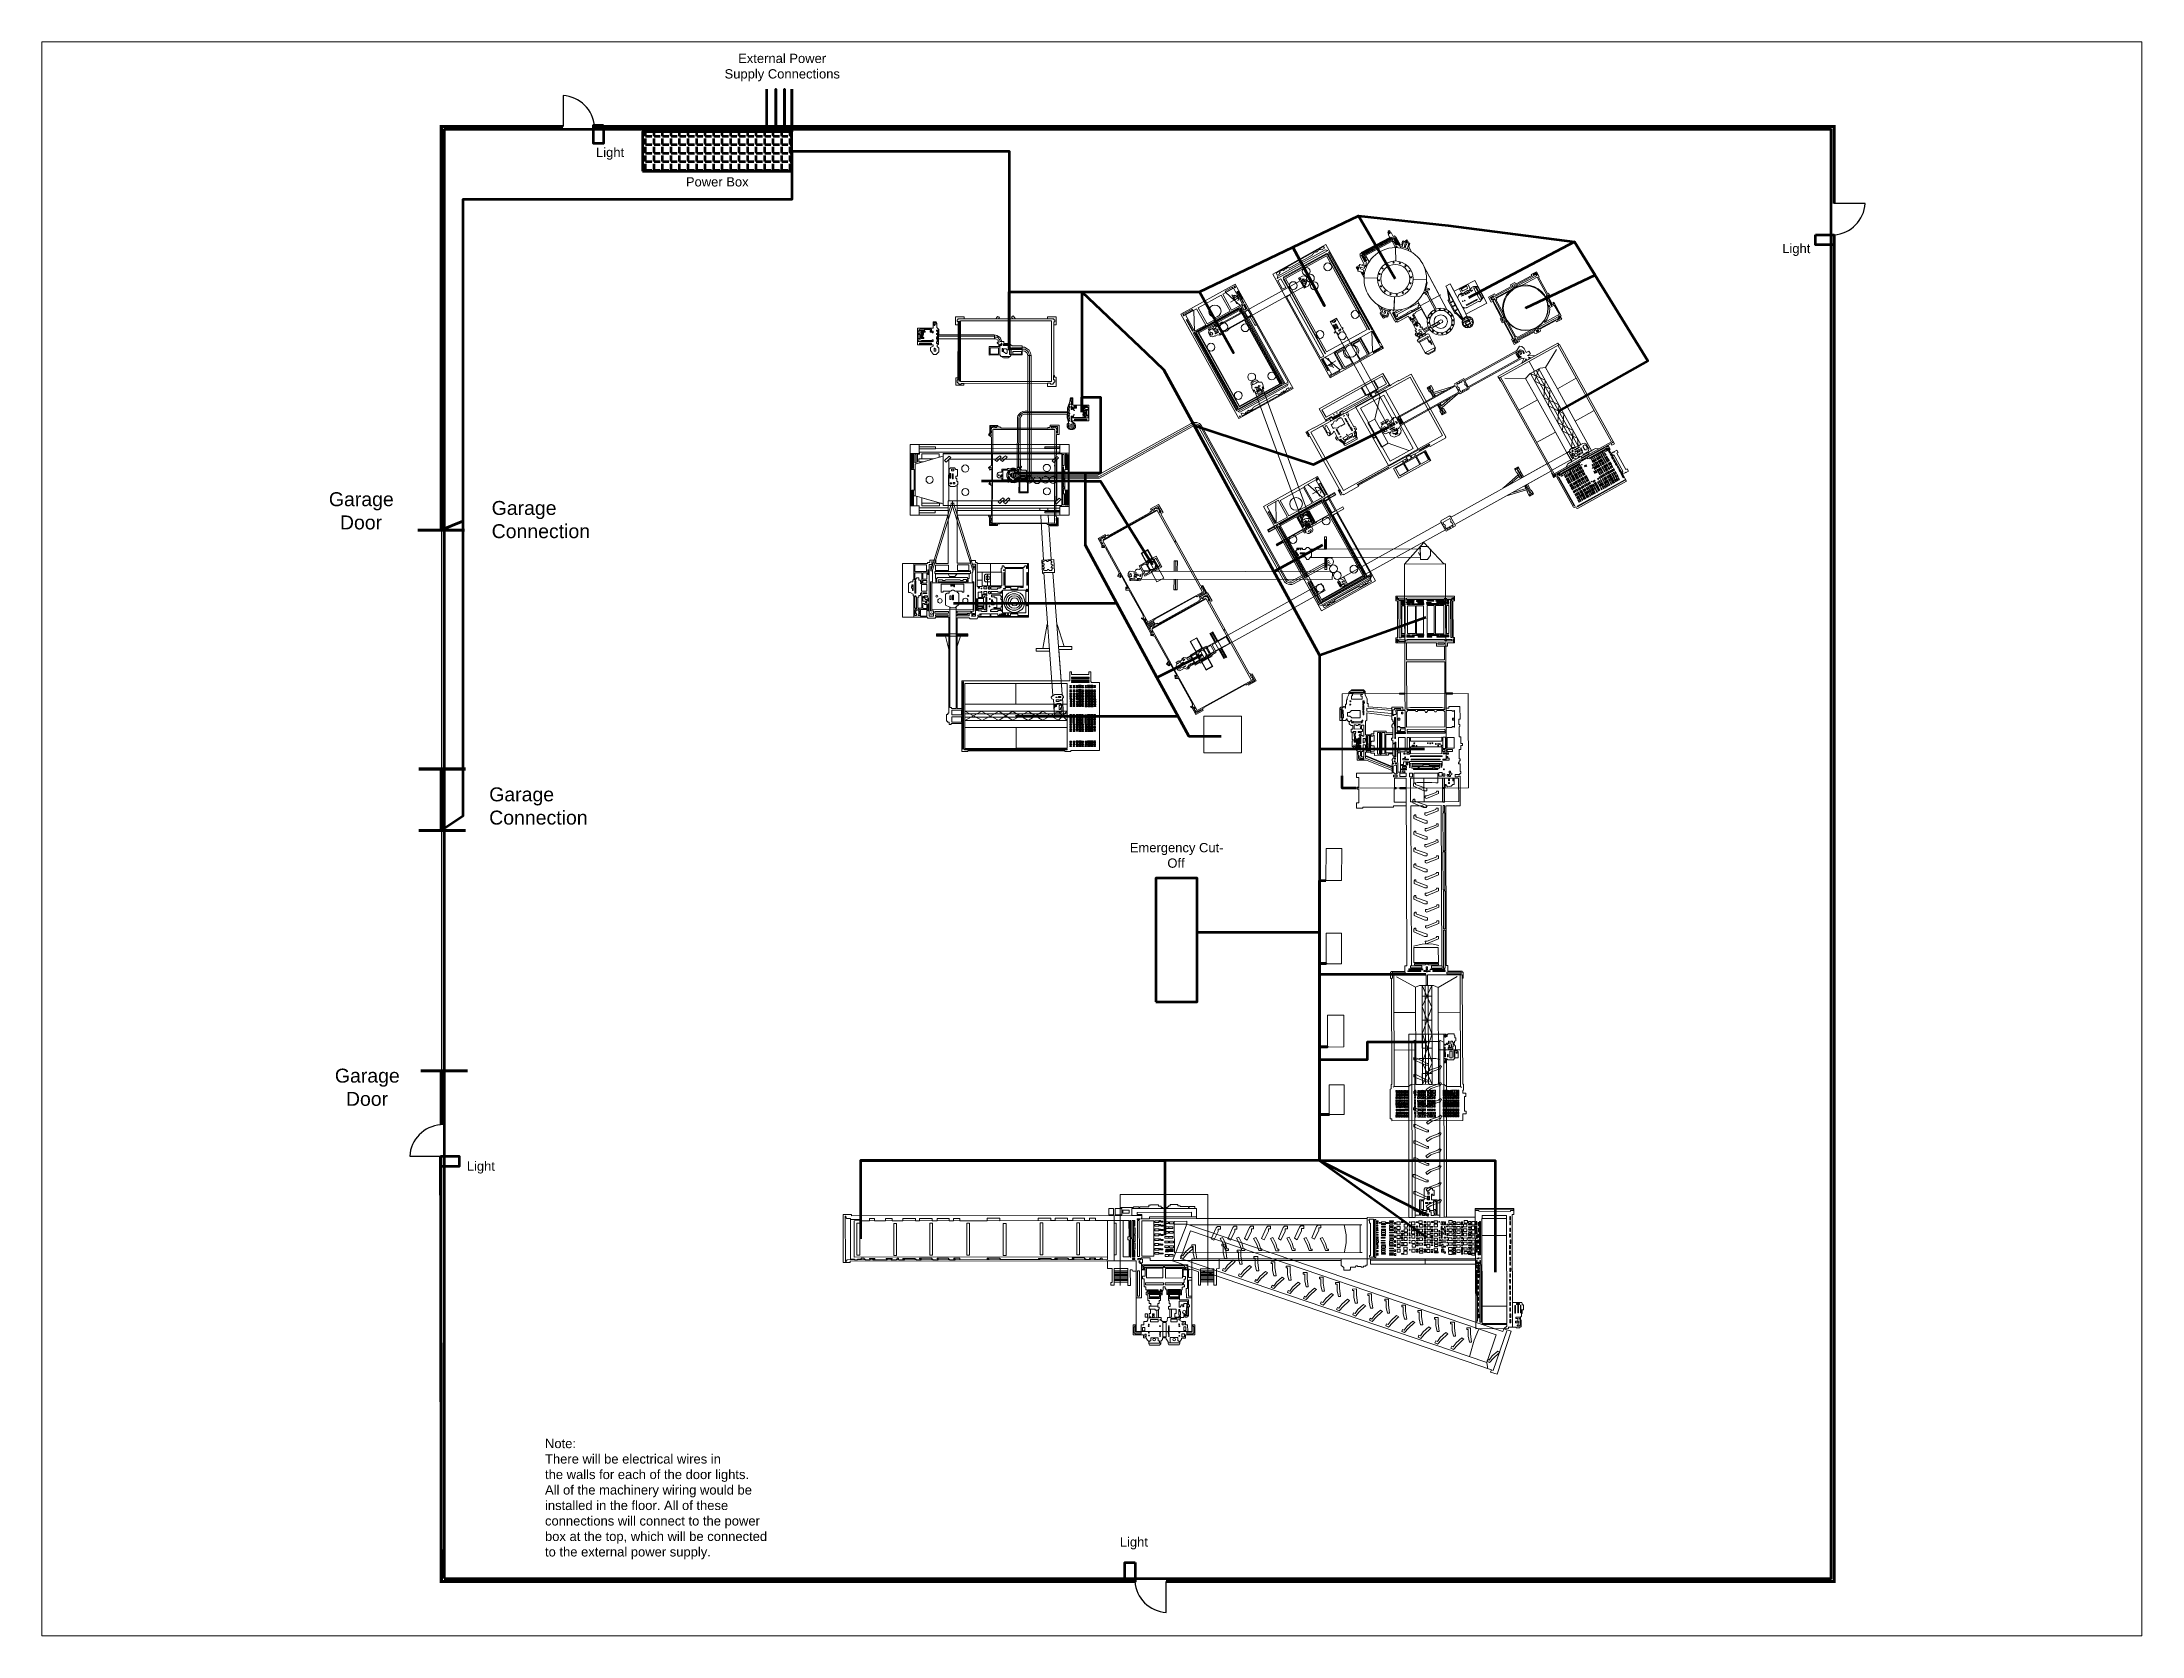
# Paper-space layout 'Electrical' of a CAD drawing. Header units: millimetres, sheet in inches. Extents: x 0 to 10.5, y 0 to 8.
# The model-space entities are those that its viewports show. They can reach past a viewport. Long polylines and large blocks are cut down to what shows.
import ezdxf

# ---------------------------------------------------------------- set-up
doc = ezdxf.new("R2010")
doc.units = ezdxf.units.MM
doc.header["$MEASUREMENT"] = 0
doc.linetypes.add('ACAD_ISO03W100', pattern=[30, 12, -18])
for name, color, linetype in [('Dashed', 7, 'ACAD_ISO03W100'), ('Giant', 31, 'Continuous'), ('Granulator', 11, 'Continuous'), ('Grater', 130, 'Continuous'), ('Krumbuster', 112, 'Continuous'), ('Labels', 7, 'Continuous'), ('Wires', 170, 'Continuous')]:
    doc.layers.add(name, color=color, linetype=linetype)
doc.styles.get("Standard").update_dxf_attribs({"font": 'arial.ttf'})

psp = doc.layouts.new('Electrical')

msp = doc.modelspace()

# ---------------------------------------------------------------- texts
at = {"lineweight": 60, "char_height": 300, "attachment_point": 1}
for s, insert in [('\\pi-1407.19645;External Power\\P\\pi-1846.35061;Supply Connections', (404922.2414, 41835.26544)), ('Light', (398922.69787, 38800.16856)), ('Light', (437245.73404, 35693.19891)), ('Light', (394748.54589, 6051.16748)), ('Note:\\PThere will be electrical wires in\\Pthe walls for each of the door lights.\\PAll of the machinery wiring would be\\Pinstalled in the floor. All of these\\Pconnections will connect to the power\\Pbox at the top, which will be connected\\Pto the external power supply.', (397275.31843, -2908.72393)), ('Light', (415844.84347, -6089.59768))]:
    msp.add_mtext(s, dxfattribs=dict(at, insert=insert))
at = {"attachment_point": 1}
for s, insert, char_height in [('Power Box', (401826.68197, 37846.52854), 300), ('\\pi-1018.63915;Garage\\P\\pi-661.34038;Door', (391311.10459, 27669.68828), 450), ('Garage\\PConnection', (395551.37959, 27386.91225), 450), ('Garage\\PConnection', (395472.01579, 18134.94571), 450), ('\\pi-1490.79127;Emergency Cut-\\P\\pi-276.56889;Off', (417658.91102, 16338.94056), 300), ('\\pi-1018.63915;Garage\\P\\pi-661.34038;Door', (391504.73808, 9048.84215), 450)]:
    msp.add_mtext(s, dxfattribs=dict(at, insert=insert, char_height=char_height))

# ---------------------------------------------------------------- hatches: boundary and pattern name
at = {"layer": 'Wires', "lineweight": 60, "true_color": 0x5e67af}
h = msp.add_hatch(dxfattribs=at)
h.set_pattern_fill('ANGLE', color=165, scale=1000)
h.set_pattern_definition([(0, (259724.68, -701.8), (0, 275), [200, -75]), (90, (259724.68, -701.8), (-275, 2e-14), [200, -75])])
h.paths.add_polyline_path([(400427.54415, 38045.52388), (405246.53578, 38045.52388), (405246.53578, 39310.62413), (400427.54415, 39310.62413)])

# ---------------------------------------------------------------- linework, layer by layer
for p, q in [((397861.73278, 40485.35625), (397861.73278, 39485.35625)), ((439925.85376, 36996.71558), (438925.85376, 36996.71558)), ((392903.68197, 6222.31495), (393903.68197, 6222.31495)), ((417340.94613, -8514.64375), (417340.94613, -7514.64375))]:
    msp.add_line(p, q)
at = {"const_width": 100}
for points in [[(397861.73278, 39485.35625), (393925.85376, 39485.35625), (393925.85376, 33485.35625)], [(438925.85376, 36996.71558), (438925.85376, 39485.35625), (398861.73278, 39485.35625)], [(417340.94613, -7514.64375), (438925.85376, -7514.64375), (438925.85376, 35983.22732)], [(393925.85376, 33485.35625), (393925.85376, 26451.16253)], [(393165.18197, 26447.99527), (394678.38267, 26447.99527)], [(394706.73299, 18728.14835), (393193.53229, 18728.14835)], [(393925.85376, 18728.14835), (393925.85376, 16742.39907)], [(393193.53229, 16742.39907), (394706.73299, 16742.39907)], [(394774.38267, 8975.99527), (393261.18197, 8975.99527)], [(393925.85376, 8963.68898), (393925.85376, 7229.66517)], [(393903.68197, 6222.31495), (393925.85376, -7514.64375), (416340.94613, -7514.64375)]]:
    msp.add_lwpolyline(points, dxfattribs=at)
at = {"layer": 'Dashed'}
msp.add_line((393925.85376, 26451.16253), (393925.85376, 9019.38488), dxfattribs=at)
for centre, start, end in [((397792.45797, 39401.56782), 4.4249521927, 86.3426794921), ((438842.06533, 37065.99038), 274.4249521928, 356.3426794914), ((393987.47039, 6153.04014), 94.4249521928, 176.3426794918), ((417410.22094, -7430.85533), 184.4249521925, 266.3426794921)]:
    msp.add_arc(centre, 1086.00016, start, end, dxfattribs=at)
at = {"layer": 'Giant', "lineweight": 5}
for points in [[(427328.97234, 4247.99828), (426324.0417, 4246.5531), (426315.53711, 10160.38238), (425177.1604, 10158.74529), (425185.66499, 4244.91602)], [(425185.66499, 4244.91602), (425386.82015, 4245.2053), (425378.58801, 9969.58178), (425277.78589, 9897.02043), (425285.91389, 4245.06019)], [(425378.58801, 9969.58178), (425378.65141, 9925.49555), (426180.12609, 9926.64814), (426180.05738, 9974.42862), (426307.21499, 9906.86856), (426315.90167, 9906.88105), (426307.21499, 9906.86856), (426180.05738, 9974.42862), (426188.29483, 4246.35789), (426401.61134, 4246.66465), (426394.23367, 9376.86749), (426446.89104, 9329.80802), (426622.47921, 9330.06053), (426652.16679, 9370.71783), (426676.09271, 9403.48449), (426771.85494, 9403.6222), (426771.58386, 9592.12228), (426739.61065, 9622.54281), (426685.91763, 9622.4656), (426685.68995, 9780.78431), (426634.0786, 9835.12252), (426634.04004, 9861.93923), (426663.01441, 9892.44741), (426662.95286, 9935.24286), (426705.02922, 9948.36681), (426704.89362, 10042.65924), (426670.78082, 10042.61019), (426670.66779, 10121.21318), (426647.43709, 10129.14691), (426647.37346, 10173.38891), (426442.0393, 10173.09362), (426442.06433, 10155.69058), (426425.37183, 10155.66658), (426425.44589, 10104.1696), (426425.46884, 10088.2131), (426393.53945, 10088.16719), (426393.43723, 10159.24815), (426315.5389, 10159.13612)], [(426180.05738, 9974.42862), (426180.9571, 9348.78707), (426051.45903, 9378.62226), (425525.86838, 9377.86641), (425382.92281, 9338.82661), (425379.49644, 9337.89084)], [(426534.58849, 9927.71426), (426534.71369, 9840.65454), (426556.51956, 9827.64472), (426556.64997, 9736.95752), (426450.69604, 9736.80515), (426450.75653, 9694.74409), (426606.03667, 9694.96739), (426605.99078, 9726.88039), (426587.84321, 9742.81082), (426611.03637, 9760.98165), (426610.82773, 9906.05892), (426591.22403, 9906.03073), (426591.18649, 9932.13529), (426534.58225, 9932.05389), (426534.58849, 9927.71426)], [(425339.41488, 9390.6172), (425339.5035, 9328.99442), (425735.31953, 9160.0728), (425799.15484, 9160.1646), (425816.78643, 9160.18995), (425816.70729, 9215.2254), (425770.45663, 9215.15889), (425403.2172, 9397.31857), (425338.09064, 9397.22491), (425338.10014, 9390.61531)], [(425345.80213, 8850.93071), (425345.89075, 8789.30792), (425741.70678, 8620.38631), (425805.54209, 8620.47811), (425823.17368, 8620.50346), (425823.09454, 8675.53891), (425776.84387, 8675.4724), (425409.60445, 8857.63207), (425344.47788, 8857.53842), (425344.48739, 8850.92882)], [(426225.14506, 9134.31652), (426193.96328, 9153.14356), (426142.12918, 9101.17135), (425879.78045, 9010.64079), (425749.14042, 8920.32189), (425793.5977, 8861.4112), (425910.55373, 8949.35144), (426152.59853, 9037.00421), (426199.34222, 9037.07143), (426242.16177, 9121.12177), (426225.14506, 9134.31652)], [(425339.16484, 8307.41996), (425339.25346, 8245.79717), (425735.06949, 8076.87555), (425798.9048, 8076.96735), (425816.53639, 8076.99271), (425816.45725, 8132.02816), (425770.20659, 8131.96164), (425402.96716, 8314.12132), (425337.8406, 8314.02766), (425337.8501, 8307.41807)], [(426219.49706, 8588.55948), (426188.31528, 8607.38651), (426136.48118, 8555.4143), (425874.13245, 8464.88374), (425743.49242, 8374.56485), (425787.9497, 8315.65416), (425904.90573, 8403.59439), (426146.95053, 8491.24717), (426193.69422, 8491.31439), (426236.51377, 8575.36473), (426219.49706, 8588.55948)], [(425328.79711, 7778.50284), (425328.88573, 7716.88005), (425724.70176, 7547.95843), (425788.53707, 7548.05023), (425806.16867, 7548.07559), (425806.08952, 7603.11104), (425759.83886, 7603.04453), (425392.59944, 7785.2042), (425327.47287, 7785.11055), (425327.48237, 7778.50095)], [(426223.16308, 8063.69062), (426191.9813, 8082.51765), (426140.1472, 8030.54545), (425877.79847, 7940.01489), (425747.15844, 7849.69599), (425791.61572, 7790.7853), (425908.57175, 7878.72553), (426150.61655, 7966.37831), (426197.36024, 7966.44553), (426240.17979, 8050.49587), (426223.16308, 8063.69062)], [(426228.46566, 7527.27399), (426197.28388, 7546.10103), (426145.44978, 7494.12882), (425883.10105, 7403.59826), (425752.46102, 7313.27936), (425796.9183, 7254.36867), (425913.87433, 7342.30891), (426155.91913, 7429.96168), (426202.66282, 7430.0289), (426245.48237, 7514.07924), (426228.46566, 7527.27399)], [(425342.93625, 7235.82313), (425343.02487, 7174.20034), (425738.84091, 7005.27872), (425802.67621, 7005.37052), (425820.30781, 7005.39588), (425820.22866, 7060.43133), (425773.978, 7060.36481), (425406.73858, 7242.52449), (425341.61201, 7242.43083), (425341.62151, 7235.82124)], [(426214.12149, 6971.77919), (426182.93972, 6990.60623), (426131.10561, 6938.63402), (425868.75688, 6848.10346), (425738.11686, 6757.78456), (425782.57413, 6698.87388), (425899.53017, 6786.81411), (426141.57496, 6874.46688), (426188.31865, 6874.5341), (426231.13821, 6958.58445), (426214.12149, 6971.77919)], [(425342.21874, 6706.25225), (425342.30736, 6644.62946), (425738.12339, 6475.70785), (425801.95869, 6475.79965), (425819.59029, 6475.825), (425819.51115, 6530.86045), (425773.26048, 6530.79394), (425406.02106, 6712.95361), (425340.89449, 6712.85996), (425340.904, 6706.25036)], [(425346.68941, 6160.59878), (425346.77803, 6098.97599), (425742.59406, 5930.05437), (425806.42936, 5930.14617), (425824.06096, 5930.17153), (425823.98182, 5985.20698), (425777.73115, 5985.14046), (425410.49173, 6167.30014), (425345.36516, 6167.20648), (425345.37467, 6160.59689)], [(426206.54422, 6445.20282), (426175.36245, 6464.02985), (426123.52835, 6412.05764), (425861.17961, 6321.52708), (425730.53959, 6231.20819), (425774.99686, 6172.2975), (425891.9529, 6260.23773), (426133.9977, 6347.89051), (426180.74139, 6347.95773), (426223.56094, 6432.00807), (426206.54422, 6445.20282)], [(425326.6671, 5619.04943), (425326.75572, 5557.42665), (425722.57175, 5388.50503), (425786.40706, 5388.59683), (425804.03865, 5388.62218), (425803.95951, 5443.65763), (425757.70885, 5443.59112), (425390.46942, 5625.7508), (425325.34285, 5625.65714), (425325.35236, 5619.04754)], [(426209.52455, 5907.38081), (426178.34277, 5926.20785), (426126.50867, 5874.23564), (425864.15994, 5783.70508), (425733.51991, 5693.38618), (425777.97719, 5634.47549), (425894.93322, 5722.41573), (426136.97802, 5810.0685), (426183.72171, 5810.13572), (426226.54126, 5894.18606), (426209.52455, 5907.38081)], [(418693.12707, 2048.92535), (418688.90184, 4987.02107), (415853.33711, 4982.94329), (415860.01557, 2048.4253)], [(425348.23265, 5071.15058), (425348.32127, 5009.52779), (425744.1373, 4840.60617), (425807.97261, 4840.69797), (425825.6042, 4840.72333), (425825.52506, 4895.75878), (425779.2744, 4895.69226), (425412.03497, 5077.85194), (425346.9084, 5077.75828), (425346.91791, 5071.14869)], [(425386.82015, 4245.2053), (425386.71128, 4320.9152), (425531.66132, 4321.12365), (425530.95964, 4809.05418), (425673.44455, 4809.25909), (425672.93975, 5160.27976), (425715.32602, 5202.78019), (425908.59275, 5203.05812), (425948.81286, 5168.2653), (425948.87933, 5122.04264), (426001.93847, 5122.11895), (426002.19124, 4946.35268), (425952.91198, 4946.28181), (425952.84554, 4992.48222), (425912.67555, 4992.42445), (425912.93814, 4809.82604), (426097.11908, 4810.09091), (426097.82435, 4319.66788), (426188.18922, 4319.79783)], [(426213.3431, 5358.07665), (426182.16132, 5376.90369), (426130.32722, 5324.93148), (425867.97849, 5234.40092), (425737.33846, 5144.08202), (425781.79574, 5085.17133), (425898.75177, 5173.11157), (426140.79657, 5260.76434), (426187.54026, 5260.83156), (426230.35981, 5344.8819), (426213.3431, 5358.07665)], [(426215.67248, 4815.78054), (426184.49071, 4834.60757), (426132.6566, 4782.63536), (425870.30787, 4692.10481), (425739.66785, 4601.78591), (425784.12512, 4542.87522), (425901.08116, 4630.81545), (426143.12595, 4718.46823), (426189.86964, 4718.53545), (426232.6892, 4802.58579), (426215.67248, 4815.78054)], [(406903.96098, 4294.00161), (406906.12896, 2786.45763), (407136.70142, 2786.78921), (407136.63489, 2833.05637), (415409.79844, 2844.95389), (415867.63304, 2845.61229), (416374.79386, 2846.34163), (416378.08338, 558.90996), (418173.47775, 561.49189), (418170.11244, 2901.62229), (423836.21771, 2909.77063), (423834.34414, 4212.59521), (418320.13825, 4204.66531), (418319.6709, 4529.64819), (416235.40945, 4526.65084), (416235.72955, 4304.06105), (407174.40306, 4291.03009), (407174.33163, 4340.7022), (406904.83348, 4340.31464), (406903.96098, 4294.00161)], [(406978.26912, 2823.50396), (406976.16548, 4286.31635), (406992.92841, 4286.34046), (406993.00278, 4234.62093), (407014.24992, 4234.65149), (407014.28531, 4210.03798), (407140.94639, 4210.22013), (407142.83462, 2897.20297), (407278.2528, 2897.39771), (407278.28628, 2874.11948)], [(406978.26912, 2823.50396), (407003.06136, 2823.53962), (407003.03614, 2841.07618), (407026.02061, 2841.10924), (407025.97366, 2873.75663), (415448.17234, 2885.86847), (415446.36424, 4143.16029), (407260.23176, 4131.38793), (407261.92307, 2955.30289), (415448.05555, 2967.07524)], [(407140.94639, 4210.22013), (407140.98918, 4180.46582), (407461.90304, 4180.92733), (407461.97386, 4131.67806), (407758.1894, 4132.10404), (407758.0843, 4205.18791), (407920.7129, 4205.42178), (407920.818, 4132.33791), (408279.17846, 4132.85327), (408279.07189, 4206.96084), (408489.33632, 4207.26322), (408489.4429, 4133.15564), (408830.87609, 4133.64665), (408830.76238, 4212.71699), (409240.91419, 4213.30683), (409241.0279, 4134.23649), (409372.5723, 4134.42566), (409372.45859, 4213.496), (409782.6104, 4214.08583), (409782.72411, 4135.01549), (409943.26321, 4135.24636), (409943.16291, 4204.99205), (410327.44253, 4205.54468), (410327.54283, 4135.79899), (410474.95801, 4136.01098), (410474.84872, 4212.0102), (410672.67008, 4212.29468), (410672.77937, 4136.29547), (411563.58591, 4137.57652), (411563.46603, 4220.94199), (411968.92234, 4221.52507), (411969.04223, 4138.1596), (413208.98258, 4139.94274), (413208.86423, 4222.23999), (413612.25452, 4222.8201), (413612.37287, 4140.52285), (413753.77782, 4140.72621), (413753.66395, 4219.90782), (414152.87525, 4220.48192), (414152.98912, 4141.30031), (414323.06008, 4141.54488), (414322.94474, 4221.7502), (414704.47749, 4222.29888), (414704.59283, 4142.09356), (414866.79883, 4142.32682), (414866.69098, 4217.32458), (415054.86309, 4217.59519), (415054.97095, 4142.59743), (415462.61067, 4143.18365)], [(415446.36424, 4143.16029), (415948.64174, 4143.88261), (415948.64862, 4139.09788)], [(415657.75566, 4061.79), (415657.40845, 4303.22938)], [(415692.08577, 4531.09932), (415912.14032, 4531.41578), (415912.42781, 4331.50335), (415696.74008, 4331.19317), (415696.45258, 4531.1056)], [(418319.6709, 4529.64819), (418263.67708, 4529.56766), (418263.58571, 4593.10434), (418090.69745, 4592.85571), (418090.74155, 4562.18897), (418060.07994, 4562.14488), (418060.03184, 4595.59343), (417796.54393, 4595.21452), (417796.50475, 4622.45406), (417716.6578, 4622.33923), (417716.60634, 4658.12451), (417473.84905, 4657.77541), (417473.90176, 4621.1222), (417416.26452, 4621.03931), (417416.31726, 4584.36385), (417384.01223, 4584.31739), (417384.04234, 4563.37588), (417326.4051, 4563.29299), (417326.45553, 4528.21986), (417233.88378, 4528.08673), (417233.83334, 4563.15987), (417177.06476, 4563.07823), (417176.99573, 4611.08125), (417095.78708, 4610.96446), (417095.73686, 4645.88182), (416837.24966, 4645.51009), (416837.26345, 4635.91839), (416782.2322, 4635.83925), (416782.30754, 4583.45209), (416491.2101, 4583.03347), (416491.24277, 4560.31159), (416461.54374, 4560.26888), (416461.50483, 4587.33039), (416290.3539, 4587.08426), (416290.38907, 4562.62653), (415854.29511, 4561.99939)], [(415948.64862, 4139.09788), (416141.32841, 4139.37497), (416142.08367, 3614.19037), (416106.04572, 3614.13854), (416106.17524, 3524.07446), (416144.98354, 3524.13027), (416145.77973, 2970.48212), (415948.94442, 2970.19906), (415948.64862, 4139.09788)], [(416235.72955, 4304.06105), (416554.55392, 4304.51955), (416554.67646, 4219.30696), (416529.93118, 4219.27137), (416529.96187, 4197.92928), (416809.41448, 4198.33116), (416809.32589, 4259.93169), (418320.05565, 4262.10425), (418159.2583, 4261.87301), (418159.04669, 4409.01995), (416409.5743, 4406.50406), (416409.67117, 4339.1396), (416553.4943, 4339.34643), (416554.55392, 4304.51955)], [(416809.41448, 4198.33116), (418320.13825, 4204.66531)], [(417606.07951, 4115.59934), (417606.21162, 4023.73265), (418012.32977, 4024.31668), (418012.19244, 4119.81086), (417606.07951, 4115.59934)], [(423834.34414, 4212.59521), (423834.30045, 4242.97264), (427328.97234, 4247.99828), (427328.55981, 4534.85915), (428569.97924, 4536.64441), (428570.25735, 4343.25256), (428523.49018, 4343.18531), (428528.73303, 697.47077), (428437.12385, 697.33903), (428406.5092, 697.295), (428406.57641, 650.56049), (427344.10243, 649.03257), (427340.85167, 2909.514), (423836.21771, 2909.77063)], [(423908.10347, 4184.88307), (424043.99121, 4185.07848), (424045.76074, 2954.60337), (423910.95297, 2954.40951), (423910.87363, 3009.57848), (423943.7656, 3009.62578), (423942.2594, 4056.99064), (423909.69612, 4056.94381), (423909.57757, 4139.37458), (423886.2879, 4139.34109), (423886.26114, 4157.94587), (423908.10347, 4184.88307)], [(425345.2889, 4538.70566), (425345.37752, 4477.08287), (425741.19355, 4308.16125), (425805.02886, 4308.25305), (425822.66045, 4308.27841), (425822.58131, 4363.31386), (425776.33064, 4363.24734), (425409.09122, 4545.40702), (425343.96465, 4545.31336), (425343.97416, 4538.70377)], [(425637.99189, 4467.51137), (425768.80849, 4467.6995), (425768.88097, 4417.29299), (425705.13958, 4417.20133), (425705.29819, 4306.90788), (425628.24506, 4306.79708), (425628.01325, 4467.98662), (425637.99189, 4467.51137)], [(425855.1282, 4423.73732), (425904.40746, 4423.80819), (425904.57634, 4306.37104), (425995.52815, 4306.50184), (425995.29497, 4468.64833), (425848.25543, 4468.43688), (425848.31972, 4423.72753), (425848.31972, 4423.72753), (425855.1282, 4423.73732)], [(427328.55981, 4534.85915), (427328.61869, 4493.91081), (428552.68826, 4495.67113), (428552.72641, 4469.14373), (428470.24997, 4469.02512), (428470.29209, 4439.73817), (427447.22604, 4445.7667), (427447.18978, 4470.98108), (427328.65191, 4470.81061)], [(427328.97234, 4247.99828), (427330.89719, 2909.51473)], [(417545.21532, 2841.64275), (418014.00957, 4028.56972), (428215.5524, 560.06574), (428247.17354, 643.85518), (428487.34638, 563.90606), (428034.87912, -818.1528), (427819.03345, -757.6192), (427849.18578, -680.97559), (417545.21532, 2841.64275)], [(417606.21162, 4023.73265), (417607.53978, 3100.16973), (423672.50419, 3108.89167), (423609.42016, 3108.80095), (423608.12615, 4008.61828), (423660.45748, 4008.69354), (418096.00517, 4000.69138)], [(427704.94914, -442.61398), (428007.75125, 446.78043), (418133.07247, 3810.57935), (417801.91282, 2918.87419), (427704.94914, -442.61398)], [(418885.61073, 3507.95339), (419025.97441, 3791.43372), (419025.8679, 3865.49679), (419093.4596, 3865.594), (419093.33312, 3953.54389), (419000.73789, 3953.41073), (418957.27318, 3909.84053), (418801.26262, 3552.27448), (418885.61073, 3507.95339)], [(419088.5155, 3565.01661), (419161.83665, 3597.12413), (419259.37619, 3407.92248), (419306.77102, 3249.07072), (419313.97261, 3224.93337), (419359.20751, 3224.99842), (419359.2791, 3175.21654), (419260.27451, 3175.07416), (419193.04463, 3364.16362), (419088.5155, 3565.01661)], [(419420.11883, 3511.50388), (419560.4825, 3794.98421), (419560.37599, 3869.04728), (419627.9677, 3869.14449), (419627.84122, 3957.09438), (419535.24598, 3956.96122), (419491.78128, 3913.39102), (419335.77072, 3555.82497), (419420.11883, 3511.50388)], [(419616.51844, 3569.87076), (419689.83959, 3601.97828), (419787.37914, 3412.77664), (419834.77396, 3253.92488), (419841.97555, 3229.78753), (419887.21045, 3229.85258), (419887.28204, 3180.0707), (419788.27745, 3179.92832), (419721.04757, 3369.01777), (419616.51844, 3569.87076)], [(419959.27678, 3514.14862), (420099.64046, 3797.62895), (420099.53395, 3871.69202), (420167.12565, 3871.78922), (420166.99917, 3959.73912), (420074.40394, 3959.60596), (420030.93923, 3916.03576), (419874.92867, 3558.46971), (419959.27678, 3514.14862)], [(420167.42458, 3565.9673), (420240.74573, 3598.07482), (420338.28528, 3408.87317), (420385.6801, 3250.02141), (420392.88169, 3225.88406), (420438.11659, 3225.94911), (420438.18818, 3176.16723), (420339.18359, 3176.02485), (420271.95372, 3365.11431), (420167.42458, 3565.9673)], [(420508.31758, 3517.63099), (420648.68125, 3801.11132), (420648.57474, 3875.17439), (420716.16645, 3875.2716), (420716.03997, 3963.22149), (420623.44473, 3963.08833), (420579.98003, 3919.51813), (420423.96946, 3561.95208), (420508.31758, 3517.63099)], [(420714.55587, 3558.56444), (420787.87702, 3590.67196), (420885.41657, 3401.47031), (420932.81139, 3242.61855), (420940.01298, 3218.4812), (420985.24788, 3218.54625), (420985.31947, 3168.76437), (420886.31488, 3168.62199), (420819.08501, 3357.71144), (420714.55587, 3558.56444)], [(421051.21783, 3513.76053), (421191.5815, 3797.24085), (421191.47499, 3871.30392), (421259.0667, 3871.40113), (421258.94022, 3959.35102), (421166.34498, 3959.21786), (421122.88028, 3915.64766), (420966.86971, 3558.08161), (421051.21783, 3513.76053)], [(421240.53214, 3568.71226), (421313.85328, 3600.81978), (421411.39283, 3411.61814), (421458.78765, 3252.76638), (421465.98924, 3228.62903), (421511.22414, 3228.69408), (421511.29573, 3178.9122), (421412.29114, 3178.76982), (421345.06127, 3367.85927), (421240.53214, 3568.71226)], [(421577.35856, 3523.81957), (421717.72223, 3807.2999), (421717.61573, 3881.36297), (421785.20743, 3881.46017), (421785.08095, 3969.41007), (421692.48572, 3969.27691), (421649.02101, 3925.70671), (421493.01045, 3568.14066), (421577.35856, 3523.81957)], [(421790.59725, 3561.9145), (421863.91839, 3594.02201), (421961.45794, 3404.82037), (422008.85276, 3245.96861), (422016.05436, 3221.83126), (422061.28926, 3221.89631), (422061.36085, 3172.11443), (421962.35626, 3171.97205), (421895.12638, 3361.0615), (421790.59725, 3561.9145)], [(422129.56711, 3544.82085), (422269.93078, 3828.30118), (422269.82427, 3902.36425), (422337.41598, 3902.46145), (422337.2895, 3990.41134), (422244.69426, 3990.27819), (422201.22956, 3946.70799), (422045.21899, 3589.14193), (422129.56711, 3544.82085)], [(422320.03769, 3563.03195), (422393.35884, 3595.13947), (422490.89839, 3405.93782), (422538.29321, 3247.08607), (422545.4948, 3222.94871), (422590.7297, 3223.01376), (422590.80129, 3173.23188), (422491.7967, 3173.08951), (422424.56683, 3362.17896), (422320.03769, 3563.03195)], [(423660.45748, 4008.69354), (423095.37769, 4007.88091), (423156.95321, 3685.5897), (423157.33169, 3422.40765), (423099.03283, 3131.41202), (423094.35448, 3108.06024)], [(407025.97366, 2873.75663), (411618.85226, 2880.36158), (411618.82726, 2897.74237), (411565.0638, 2897.66505), (411565.02793, 2922.61238), (411969.19298, 2923.1936), (411969.21605, 2907.14809), (411994.17263, 2907.18398), (411994.21043, 2880.90138)], [(407278.28628, 2874.11948), (407366.02167, 2874.24565), (407365.98605, 2899.01494), (407490.88632, 2899.19456), (407490.85121, 2923.60777), (407583.7047, 2923.7413), (407583.7496, 2892.5182), (407618.56672, 2892.56827), (407618.59255, 2874.60887)], [(407618.59255, 2874.60887), (407778.40385, 2874.83869), (407778.3648, 2901.98921), (407753.94821, 2901.9541), (407753.92117, 2920.75918), (407927.2555, 2921.00845), (407927.29061, 2896.59523), (407871.24983, 2896.51464), (407871.28081, 2874.97226)], [(407871.28081, 2874.97226), (408330.1719, 2875.63218), (408330.1358, 2900.73529), (408295.2952, 2900.68518), (408295.26643, 2920.692), (408490.9983, 2920.97348), (408491.02419, 2902.96957), (408463.01554, 2902.92929), (408463.05452, 2875.82328)], [(408463.05452, 2875.82328), (408625.70659, 2876.05718), (408625.6751, 2897.95564), (408648.09611, 2897.98788), (408648.05985, 2923.20226), (408699.28774, 2923.27593), (408699.35549, 2876.1631)], [(408703.4171, 2876.16894), (408883.93555, 2876.42854), (408883.90409, 2898.30474), (408835.47002, 2898.23509), (408835.43837, 2920.24482), (409232.51322, 2920.81584), (409232.54372, 2899.60728), (409263.36966, 2899.65161), (409263.40228, 2876.97424)], [(409263.40228, 2876.97424), (409425.65524, 2877.20758), (409425.61574, 2904.66967), (409377.18167, 2904.60001), (409377.1506, 2926.20916), (409775.4228, 2926.78191), (409775.46306, 2898.78571), (409805.09166, 2898.82832), (409805.12196, 2877.75328)], [(409805.12196, 2877.75328), (409973.40864, 2877.99529), (409973.3703, 2904.65622), (409944.93905, 2904.61533), (409944.90971, 2925.02273), (410313.55331, 2925.55288), (410313.59533, 2896.33268), (410346.01775, 2896.37931), (410346.04342, 2878.53117)], [(410346.04342, 2878.53117), (410528.01747, 2878.79287), (410527.98716, 2899.86791), (410484.7651, 2899.80575), (410484.73114, 2923.4178), (410678.46742, 2923.69641), (410678.53168, 2879.00932)], [(411994.21043, 2880.90138), (413258.09782, 2882.71896), (413258.07766, 2896.73931), (413216.94509, 2896.68016), (413216.90963, 2921.33817), (413622.45985, 2921.92139), (413622.51547, 2883.24302), (413818.85775, 2883.52538), (413818.82137, 2908.82878), (413746.86285, 2908.72529), (413746.83923, 2925.14914), (414155.93456, 2925.73745), (414155.95523, 2911.36102), (414188.87068, 2911.40836), (414188.91001, 2884.05754), (414356.4454, 2884.29847), (414356.40607, 2911.64929), (414307.07986, 2911.57835), (414307.04734, 2934.18895), (414705.883, 2934.76251), (414705.9303, 2901.87032), (414749.10542, 2901.93241), (414749.12996, 2884.86319), (414883.77339, 2885.05682), (414883.73406, 2912.40763), (414865.23379, 2912.38103), (414865.219, 2922.66262), (415062.10127, 2922.94575), (415062.12053, 2909.54853), (415023.05398, 2909.49235), (415023.08884, 2885.25716), (415197.83182, 2885.50846), (415197.80583, 2903.57914), (415224.5467, 2903.61759), (415224.51418, 2926.22819), (415278.98197, 2926.30652), (415279.04047, 2885.62524)], [(415599.98923, 2143.49617), (415599.34848, 2589.05407), (415447.37866, 2588.83553), (415447.01026, 2845.0074)], [(415659.23386, 3033.89786), (415659.50506, 2845.31299)], [(416427.7812, 2912.6697), (416427.83096, 2878.06391), (416508.26485, 2878.17958), (416508.21355, 2913.85359), (416427.7812, 2912.6697)], [(416538.3246, 2937.57576), (416538.39248, 2890.3739), (416580.69893, 2890.43474), (416580.86064, 2777.98261), (416491.17662, 2777.85364), (416491.21019, 2754.50864), (416546.40578, 2754.58802), (416546.46914, 2710.52405)], [(416538.3246, 2937.57576), (416822.09707, 2937.98385), (416822.2271, 2847.5637), (422994.53061, 2856.44)], [(417333.13112, 3216.63388), (417333.17743, 3184.43158), (417439.22527, 3184.58408), (417439.18146, 3215.05053), (417333.13112, 3216.63388)], [(418152.97903, 3289.82869), (417970.86005, 3129.13356), (417879.13231, 2999.21298), (417828.03311, 3023.93109), (417801.85617, 2958.2647), (417887.98131, 2918.99796), (418013.26926, 3057.73512), (418191.01515, 3222.78585), (418219.22571, 3248.98153), (418152.97903, 3289.82869)], [(418152.97903, 3289.82869), (417970.86005, 3129.13356), (417879.13231, 2999.21298), (417828.03311, 3023.93109), (417801.85617, 2958.2647), (417887.98131, 2918.99796), (418013.26926, 3057.73512), (418191.01515, 3222.78585), (418219.22571, 3248.98153), (418152.97903, 3289.82869)], [(418152.97903, 3289.82869), (417970.86005, 3129.13356), (417879.13231, 2999.21298), (417828.03311, 3023.93109), (417801.85617, 2958.2647), (417887.98131, 2918.99796), (418013.26926, 3057.73512), (418191.01515, 3222.78585), (418219.22571, 3248.98153), (418152.97903, 3289.82869)], [(418258.43477, 2901.7493), (418329.38376, 2901.85133), (418294.25408, 3168.1213), (418293.97933, 3359.17642), (418169.4547, 3358.99735), (418169.5317, 3305.45295), (418215.8528, 3305.51957), (418216.16087, 3091.29748), (418258.43477, 2901.7493)], [(418170.11244, 2901.62229), (419055.75394, 2902.89591), (419056.20644, 2588.23914), (418967.08587, 2588.11098), (418967.84958, 2057.05117), (418883.33061, 2056.92963), (418882.57842, 2579.9778), (418451.86032, 2579.35839), (418452.61414, 2055.17524), (418385.21026, 2055.07831), (418384.59767, 2481.05223), (418187.9695, 2565.29233), (418170.59615, 2565.26735)], [(419229.15616, 2921.23825), (419300.10515, 2921.34028), (419264.97547, 3187.61025), (419264.70071, 3378.66537), (419140.17609, 3378.4863), (419140.25309, 3324.9419), (419186.57418, 3325.00852), (419186.88225, 3110.78643), (419229.15616, 2921.23825)], [(419509.84346, 2863.02335), (419327.72449, 2702.32823), (419235.99675, 2572.40764), (419184.89755, 2597.12575), (419158.72061, 2531.45936), (419244.84575, 2492.19262), (419370.1337, 2630.92978), (419547.87959, 2795.98051), (419576.09015, 2822.17619), (419509.84346, 2863.02335)], [(419722.92534, 2732.62867), (419793.87432, 2732.7307), (419758.74464, 2999.00067), (419758.46989, 3190.05579), (419633.94526, 3189.87672), (419634.02226, 3136.33232), (419680.34336, 3136.39894), (419680.65143, 2922.17685), (419722.92534, 2732.62867)], [(420263.42619, 2519.7843), (420334.37518, 2519.88633), (420299.2455, 2786.1563), (420298.97074, 2977.21142), (420174.44612, 2977.03235), (420174.52312, 2923.48795), (420220.84421, 2923.55456), (420221.15228, 2709.33248), (420263.42619, 2519.7843)], [(420821.65472, 2354.43443), (420892.60371, 2354.53646), (420857.47403, 2620.80643), (420857.19928, 2811.86155), (420732.67465, 2811.68248), (420732.75165, 2758.13808), (420779.07275, 2758.20469), (420779.38082, 2543.98261), (420821.65472, 2354.43443)], [(422994.76673, 2692.24609), (422994.45566, 2908.5601), (423836.21771, 2909.77063), (423836.5205, 2699.22054), (423791.06807, 2699.15517), (423791.11003, 2669.97949), (423713.61082, 2669.86804), (423713.65765, 2637.30966), (423650.76144, 2637.21921), (423629.38327, 2663.00377), (423532.79687, 2662.86487), (423514.81399, 2678.55074), (423476.61611, 2678.49581), (423449.72206, 2638.04283), (423295.87405, 2637.82158), (423295.96929, 2571.59211), (423271.29271, 2540.11091), (423078.11989, 2539.83311), (423077.99396, 2627.40468), (422994.76673, 2692.24609)], [(423946.32756, 2730.06751), (423946.06914, 2909.76258), (427340.85167, 2909.514), (427341.10623, 2732.50149), (423946.32756, 2730.06751)], [(423946.32756, 2730.06751), (425706.13005, 2732.59825), (425705.94072, 2864.25604), (423946.13823, 2861.7253), (427340.91337, 2866.60727), (425705.94072, 2864.25604), (425705.87546, 2909.63372)], [(415599.98923, 2143.49617), (415554.27855, 2143.43043), (415554.4017, 2057.79501), (415665.23895, 2057.9544), (415664.47034, 2592.41915), (416104.29771, 2593.05166), (416105.08439, 2046.0131), (416185.07222, 2046.12813), (416184.34957, 2548.63538), (416242.59723, 2548.71914), (416262.1023, 2503.05855), (416375.28729, 2503.22132)], [(415664.47034, 2592.41915), (415664.57851, 2517.19884), (416104.40588, 2517.83135), (416104.46499, 2476.72724), (415664.63763, 2476.09473), (415664.68525, 2442.97999), (416104.51261, 2443.6125), (416104.57668, 2399.05894), (415664.74932, 2398.42643), (415664.78708, 2372.16608), (416104.61445, 2372.79859), (416104.68342, 2324.84008), (415664.85605, 2324.20757), (415664.9119, 2285.37342), (416104.73926, 2286.00593), (416104.8033, 2241.47462), (415664.97594, 2240.84211), (415665.02193, 2208.86236), (416104.84929, 2209.49487), (416104.92649, 2155.81694), (415665.09912, 2155.18443)], [(416778.98541, 167.42766), (416803.54282, 118.52517), (417129.90346, 118.99451), (417172.87693, 161.31774), (417172.84387, 184.30667), (416778.915, 183.74017), (416778.93832, 167.52144), (416778.915, 183.74017), (416778.83547, 239.04267), (416747.65746, 271.57853), (416712.24683, 325.07211), (416712.20395, 354.89318), (416614.49062, 354.75266), (416614.34801, 453.91883), (416274.22956, 453.42971), (416273.76377, 777.32212), (416377.76907, 777.47168), (416378.08338, 558.90996), (416540.24243, 559.14316), (416539.93241, 774.72278), (416618.25333, 774.83541), (416618.09247, 886.68667), (416714.32672, 886.82506), (416747.08284, 932.36052), (416746.97992, 1003.93108), (416851.57215, 1004.08149), (416851.53781, 1027.9606), (416795.47355, 1027.87997), (416795.30704, 1143.67028), (416839.39777, 1143.73369), (416839.20546, 1277.46115), (416790.63053, 1277.39129), (416790.49195, 1373.7534), (416848.78657, 1373.83723), (416848.65765, 1463.47847), (416794.11944, 1463.40004), (416793.98515, 1556.78004), (416748.39185, 1556.71447), (416748.12229, 1744.16436), (416693.93623, 1744.08644), (416693.81398, 1829.09874), (416748.91565, 1829.17798), (416748.88122, 1853.12385), (416723.73682, 1853.08769), (416723.66452, 1903.36067), (416687.72048, 1903.30898), (416687.58104, 2000.27196), (416633.70019, 2000.19447), (416633.32927, 2258.12445), (416580.62229, 2258.04866), (416580.49319, 2347.82342), (416660.73926, 2347.93882), (416660.45347, 2546.67176), (416541.89213, 2546.50126), (416541.65626, 2710.51713), (418046.18796, 2712.68077), (418046.41864, 2552.27014), (417889.51855, 2552.0445), (417889.83706, 2330.56744), (417962.89902, 2330.67251), (417963.01093, 2252.84842), (417921.10361, 2252.78816), (417921.2706, 2136.66403), (417904.4842, 2136.63989), (417904.58578, 2066.00402), (417935.74041, 2066.04882), (417935.82647, 2006.20639), (417887.90891, 2006.13748), (417887.93646, 1986.97633), (417856.8053, 1986.93156), (417856.92237, 1905.5245), (417832.97533, 1905.49006), (417833.20947, 1742.67594), (417776.91044, 1742.59497), (417777.14221, 1581.42768), (418066.9484, 1581.84445), (418067.17566, 1423.81504), (418094.73823, 1423.85468), (418094.84327, 1350.81532), (418064.88599, 1350.77224), (418065.3181, 1050.2916), (418016.22667, 1050.221), (418016.27144, 1019.08692), (417956.38035, 1019.00079), (417956.33731, 1048.93313), (417913.23263, 1048.87114), (417913.28083, 1015.35582), (417800.70624, 1015.19393), (417800.65117, 1053.49397), (417771.91471, 1053.45265), (417771.93881, 1036.69499), (417732.40271, 1036.63813), (417732.44918, 1004.32456), (417806.7085, 1004.43135), (417806.78082, 954.13611), (417746.88974, 954.04999), (417746.91899, 933.70935), (417845.20456, 878.77062), (417963.7659, 878.94112), (417963.91052, 778.37291), (418036.97248, 778.47798), (418037.28481, 561.29604), (418173.47775, 561.49189), (418173.17675, 770.79573), (418268.14322, 770.9323), (418268.59774, 454.87349), (417966.79455, 454.43947), (417966.94779, 347.88479), (417841.20233, 347.70396), (417841.27809, 295.02749), (417788.65375, 237.4905), (417788.73984, 177.62582), (417757.68098, 127.30808), (417428.3387, 126.83445), (417406.70262, 168.7087), (417406.61998, 226.16989), (417363.42921, 285.97259), (417343.29854, 313.84587), (417343.24742, 349.39135), (417225.61899, 349.22219), (417225.68271, 304.91343), (417173.1471, 250.98181), (417172.84387, 184.30667)], [(416541.89213, 2546.50126), (416543.19004, 1643.96887), (416376.52332, 1643.72919)], [(416485.84808, 1699.76764), (416415.97905, 1699.66717), (416414.79769, 2521.14856), (416485.9345, 2521.25086), (416485.84808, 1699.76764)], [(416661.81836, 2593.43058), (416587.88773, 2593.32426), (416587.7688, 2676.02209), (416541.70596, 2675.95585), (416541.86812, 2563.19215), (416660.61729, 2563.36293), (416660.57405, 2593.42879)], [(417902.64906, 2596.46126), (417902.68868, 2568.91015), (418016.74234, 2569.07417), (418016.65225, 2631.72067), (417964.01571, 2631.64497), (417964.06436, 2597.81809), (417902.64906, 2596.46126)], [(418046.41864, 2552.27014), (418026.83841, 2552.24198), (418027.70809, 1947.49743), (417993.87702, 1947.44878), (417994.30946, 1646.7456), (418171.9167, 1647.00101)], [(418071.88377, 2574.16075), (418061.85888, 2574.14633), (418062.24988, 2302.26276), (418170.97415, 2302.41912), (418170.59615, 2565.26735), (418090.72349, 2550.37545), (418090.69645, 2569.18052), (418071.89097, 2569.15348)], [(418066.18137, 2213.1611), (418171.10229, 2213.31199), (418171.84642, 1695.87195), (418069.43759, 1695.72468), (418066.18137, 2213.1611)], [(418071.88377, 2574.16075), (418071.89097, 2569.15348)], [(418451.86032, 2579.35839), (418451.95172, 2515.79946), (418882.66982, 2516.41887), (418882.72576, 2477.51796), (418452.00767, 2476.89855), (418452.05209, 2446.00926), (418882.77019, 2446.62867), (418882.83272, 2403.14332), (418452.11462, 2402.52391), (418452.16397, 2368.20743), (418882.88207, 2368.82684), (418882.95283, 2319.62208), (418452.23473, 2319.00267), (418452.28245, 2285.82117), (418883.00055, 2286.44058), (418883.06145, 2244.09021), (418452.34335, 2243.4708), (418452.38611, 2213.73875), (418883.10421, 2214.35816), (418883.1832, 2159.43399), (418452.4651, 2158.81458)], [(420030.94753, 2685.84743), (419848.82856, 2525.1523), (419757.10081, 2395.23171), (419706.00161, 2419.94982), (419679.82468, 2354.28344), (419765.94982, 2315.0167), (419891.23776, 2453.75385), (420068.98365, 2618.80458), (420097.19422, 2645.00026), (420030.94753, 2685.84743)], [(420554.97539, 2499.92966), (420372.85641, 2339.23453), (420281.12867, 2209.31394), (420230.02947, 2234.03205), (420203.85253, 2168.36567), (420289.97767, 2129.09893), (420415.26562, 2267.83608), (420593.01151, 2432.88681), (420621.22207, 2459.08249), (420554.97539, 2499.92966)], [(421090.33973, 2316.20914), (420908.22076, 2155.51401), (420816.49302, 2025.59342), (420765.39382, 2050.31153), (420739.21688, 1984.64515), (420825.34202, 1945.37841), (420950.62997, 2084.11556), (421128.37586, 2249.16629), (421156.58642, 2275.36197), (421090.33973, 2316.20914)], [(421308.61839, 2212.7277), (421379.56738, 2212.82974), (421344.4377, 2479.0997), (421344.16294, 2670.15483), (421219.63832, 2669.97575), (421219.71532, 2616.43136), (421266.03641, 2616.49797), (421266.34448, 2402.27588), (421308.61839, 2212.7277)], [(421609.99206, 2152.67317), (421427.87308, 1991.97805), (421336.14534, 1862.05746), (421285.04614, 1886.77557), (421258.8692, 1821.10918), (421344.99434, 1781.84244), (421470.28229, 1920.5796), (421648.02818, 2085.63033), (421676.23874, 2111.82601), (421609.99206, 2152.67317)], [(421860.99035, 2005.82012), (421931.93933, 2005.92215), (421896.80965, 2272.19212), (421896.5349, 2463.24725), (421772.01027, 2463.06817), (421772.08727, 2409.52377), (421818.40837, 2409.59039), (421818.71644, 2195.3683), (421860.99035, 2005.82012)], [(422383.57792, 1858.22266), (422454.52691, 1858.32469), (422419.39722, 2124.59466), (422419.12247, 2315.64978), (422294.59784, 2315.4707), (422294.67485, 2261.92631), (422340.99594, 2261.99292), (422341.30401, 2047.77084), (422383.57792, 1858.22266)], [(422906.19961, 1686.90186), (422977.14859, 1687.0039), (422942.01891, 1953.27386), (422941.74416, 2144.32899), (422817.21953, 2144.14991), (422817.29653, 2090.60552), (422863.61763, 2090.67213), (422863.9257, 1876.45004), (422906.19961, 1686.90186)], [(416851.57215, 1004.08149), (417092.82687, 1004.42844), (417092.47323, 1250.34097), (416990.18179, 1250.19387), (416990.13183, 1284.93318), (416839.20546, 1277.46115), (416790.63053, 1277.39129), (416790.49195, 1373.7534), (416848.78657, 1373.83723), (417076.84694, 1374.1652), (417076.88352, 1348.72828), (417111.63021, 1348.77825), (417111.72734, 1281.23575), (417092.42884, 1281.208), (417092.47323, 1250.34097), (417092.42884, 1281.208), (417111.72734, 1281.23575), (417111.63021, 1348.77825), (417076.88352, 1348.72828), (417076.84694, 1374.1652), (417076.71867, 1463.36135), (417117.17039, 1463.41952), (417117.02884, 1561.8513), (417161.70651, 1561.91555), (417161.4459, 1743.13418), (417216.7354, 1743.21369), (417216.61237, 1828.76009), (417193.88616, 1828.72741), (417193.84804, 1855.23255), (417222.63145, 1855.27395), (417222.57375, 1895.39886), (417246.80252, 1895.4337), (417246.64794, 2002.92307), (417306.46859, 2003.0091), (417306.54371, 1950.77772), (417331.54724, 1950.81368), (417331.61365, 1904.63553), (417363.42565, 1904.68128), (417363.64885, 1749.4782), (417412.88115, 1749.549), (417413.15222, 1561.05315), (417440.40959, 1561.09235), (417440.5555, 1459.63396), (417469.33891, 1459.67535), (417469.47063, 1368.07571), (417419.48705, 1368.00383), (417419.61263, 1280.67706), (417669.55403, 1281.0365), (417669.76417, 1134.91327), (417622.0579, 1134.84466), (417622.2136, 1026.57638), (417695.67468, 1026.68203), (417695.72256, 993.38925), (417497.29078, 993.10389), (417497.24508, 1024.88336), (417519.95385, 1037.04476), (417519.60328, 1280.82086), (417465.06506, 1280.74243), (417465.45701, 1008.19122), (417386.69002, 1008.07795), (417377.75369, 904.13624), (417359.61475, 881.41049), (417227.83558, 881.22098), (417183.10021, 921.28164), (417182.97827, 1006.07139), (417092.8247, 1005.94174)], [(417759.94297, 1346.06083), (417759.66345, 1540.43187), (418027.44774, 1540.81697), (418027.62706, 1416.12485), (418005.62864, 1416.09321), (418005.55833, 1464.98641), (417908.94845, 1464.84748), (417909.01172, 1420.85028), (417828.31957, 1420.73423), (417828.38816, 1373.04278), (417810.02876, 1373.01638), (417810.0703, 1344.13), (417759.94585, 1344.05792), (417759.94297, 1346.06083)], [(422132.61913, 1961.27876), (421950.50016, 1800.58364), (421858.77242, 1670.66305), (421807.67321, 1695.38116), (421781.49628, 1629.71477), (421867.62142, 1590.44803), (421992.90936, 1729.18519), (422170.65526, 1894.23592), (422198.86582, 1920.4316), (422132.61913, 1961.27876)], [(422678.70469, 1783.1373), (422496.58572, 1622.44218), (422404.85798, 1492.52159), (422353.75878, 1517.2397), (422327.58184, 1451.57332), (422413.70698, 1412.30657), (422538.99493, 1551.04373), (422716.74082, 1716.09446), (422744.95138, 1742.29014), (422678.70469, 1783.1373)], [(423199.27771, 1599.75159), (423017.15873, 1439.05646), (422925.43099, 1309.13587), (422874.33179, 1333.85398), (422848.15485, 1268.1876), (422934.27999, 1228.92086), (423059.56794, 1367.65801), (423237.31383, 1532.70875), (423265.52439, 1558.90442), (423199.27771, 1599.75159)], [(423452.64027, 1474.06604), (423523.58926, 1474.16807), (423488.45957, 1740.43804), (423488.18482, 1931.49316), (423363.6602, 1931.31408), (423363.7372, 1877.76969), (423410.05829, 1877.8363), (423410.36636, 1663.61421), (423452.64027, 1474.06604)], [(423721.87525, 1428.89811), (423539.75627, 1268.20298), (423448.02853, 1138.28239), (423396.92933, 1163.0005), (423370.75239, 1097.33412), (423456.87753, 1058.06738), (423582.16548, 1196.80453), (423759.91137, 1361.85526), (423788.12193, 1388.05094), (423721.87525, 1428.89811)], [(423945.56935, 1314.56423), (424016.51833, 1314.66626), (423981.38865, 1580.93623), (423981.1139, 1771.99135), (423856.58927, 1771.81228), (423856.66627, 1718.26788), (423902.98737, 1718.3345), (423903.29544, 1504.11241), (423945.56935, 1314.56423)], [(424491.94175, 1149.19731), (424562.89073, 1149.29934), (424527.76105, 1415.56931), (424527.4863, 1606.62443), (424402.96167, 1606.44536), (424403.03867, 1552.90096), (424449.35977, 1552.96758), (424449.66784, 1338.74549), (424491.94175, 1149.19731)], [(425044.27313, 954.17361), (425115.22212, 954.27564), (425080.09244, 1220.54561), (425079.81768, 1411.60074), (424955.29306, 1411.42166), (424955.37006, 1357.87726), (425001.69115, 1357.94388), (425001.99922, 1143.72179), (425044.27313, 954.17361)], [(428835.63341, 1496.07242), (428527.58521, 1495.62942), (428528.73303, 697.47077), (428646.87178, 697.64067), (428646.90071, 677.52257), (428768.37326, 677.69726), (428768.33009, 707.71862), (428810.23742, 707.77888), (428809.92327, 926.22933), (428789.59495, 972.95696), (428789.52067, 1024.60972), (428823.67822, 1058.84187), (428823.57465, 1130.85752), (428838.91727, 1155.3151), (428838.77476, 1254.41452), (428885.99106, 1254.48242), (428885.29592, 1417.3849), (428848.28365, 1417.33168), (428848.20236, 1473.85818), (428835.63341, 1496.07242)], [(416308.85367, 701.97408), (416346.40877, 740.86232), (416356.92668, 740.87745), (416357.22576, 532.90888), (416539.38763, 533.17085), (416539.45398, 487.03721), (416347.5959, 486.7613), (416310.31521, 518.26467), (416308.85367, 701.97408)], [(417092.8247, 1005.94174), (417046.31796, 1004.36155), (417045.96432, 1250.27409)], [(417241.43135, 846.99074), (417343.86365, 847.13804), (417344.52966, 384.02131), (417236.50971, 383.86597), (417235.84371, 846.9827), (417241.43135, 846.99074)], [(417752.52551, 1083.84677), (417752.26327, 1266.20037), (417781.70405, 1266.24271), (417781.79977, 1199.67941), (417807.36676, 1199.71618), (417807.53395, 1083.45853), (417752.52551, 1083.84677)], [(418004.05063, 1337.95513), (418037.83474, 1338.00372), (418038.21005, 1077.02487), (417908.40299, 1076.83819), (417908.35166, 1112.53446), (418003.41203, 1112.67116), (418004.05063, 1337.95513)], [(418005.71739, 538.10588), (418005.79564, 483.69356), (418205.7065, 483.98105), (418238.97318, 517.32173), (418238.6998, 707.41991), (418205.33035, 745.53852), (418185.84403, 745.5105), (418186.14193, 538.36535), (418005.71739, 538.10588)], [(424262.09147, 1250.72595), (424079.97249, 1090.03082), (423988.24475, 960.11024), (423937.14555, 984.82835), (423910.96861, 919.16196), (423997.09375, 879.89522), (424122.3817, 1018.63238), (424300.12759, 1183.68311), (424328.33815, 1209.87879), (424262.09147, 1250.72595)], [(424789.11333, 1072.53482), (424606.99436, 911.8397), (424515.26662, 781.91911), (424464.16742, 806.63722), (424437.99048, 740.97084), (424524.11562, 701.70409), (424649.40357, 840.44125), (424827.14946, 1005.49198), (424855.36002, 1031.68766), (424789.11333, 1072.53482)], [(425307.30975, 892.88446), (425125.19077, 732.18933), (425033.46303, 602.26874), (424982.36383, 626.98685), (424956.18689, 561.32047), (425042.31203, 522.05373), (425167.59998, 660.79088), (425345.34587, 825.84162), (425373.55643, 852.03729), (425307.30975, 892.88446)], [(425560.98707, 776.8801), (425631.93606, 776.98213), (425596.80637, 1043.2521), (425596.53162, 1234.30722), (425472.00699, 1234.12814), (425472.084, 1180.58375), (425518.40509, 1180.65036), (425518.71316, 966.42828), (425560.98707, 776.8801)], [(425831.38401, 707.34508), (425649.26503, 546.64995), (425557.53729, 416.72936), (425506.43809, 441.44748), (425480.26116, 375.78109), (425566.38629, 336.51435), (425691.67424, 475.2515), (425869.42013, 640.30224), (425897.6307, 666.49792), (425831.38401, 707.34508)], [(426095.55663, 558.10748), (426166.50562, 558.20951), (426131.37594, 824.47948), (426131.10118, 1015.5346), (426006.57656, 1015.35553), (426006.65356, 961.81113), (426052.97465, 961.87775), (426053.28272, 747.65566), (426095.55663, 558.10748)], [(426621.81268, 406.35369), (426692.76166, 406.45572), (426657.63198, 672.72569), (426657.35723, 863.78081), (426532.8326, 863.60173), (426532.90961, 810.05734), (426579.2307, 810.12395), (426579.53877, 595.90186), (426621.81268, 406.35369)], [(427951.3154, 649.90579), (428266.53316, 650.3591), (428348.95931, 734.42189), (428348.88019, 789.43508), (427544.33566, 788.27808)], [(428634.55393, 1018.68969), (428634.60952, 980.03358), (428707.13149, 980.13787), (428707.25858, 891.76514), (428732.15567, 884.18988), (428732.19936, 853.81245), (428712.88168, 834.4677), (428712.979, 766.79168), (428684.66515, 766.75096), (428684.72074, 728.09484), (428737.19294, 728.1703), (428778.59662, 768.26582), (428778.32653, 956.07179), (428749.28752, 970.51775), (428749.26566, 985.7176), (428789.59495, 972.95696), (428789.52067, 1024.60972), (428634.55393, 1018.68969)], [(416778.83547, 239.04267), (416802.8999, 239.07727), (416802.87052, 259.50693), (416849.42639, 259.57388), (416849.28983, 354.53395), (417088.97156, 354.87864), (417089.11308, 256.46911), (417124.3528, 256.51979), (417124.45675, 184.23708)], [(417406.70262, 168.7087), (417406.67391, 188.67101), (417788.72316, 189.22043)], [(417788.65375, 237.4905), (417751.74713, 237.43743), (417751.72111, 255.53036), (417714.93188, 255.47746), (417714.78127, 360.20726), (417469.72319, 359.85485), (417469.96923, 188.76204)], [(426378.55693, 524.06438), (426196.43795, 363.36925), (426104.71021, 233.44866), (426053.61101, 258.16677), (426027.43407, 192.50039), (426113.55921, 153.23365), (426238.84716, 291.9708), (426416.59305, 457.02154), (426444.80361, 483.21722), (426378.55693, 524.06438)], [(426893.80812, 351.73153), (426711.68915, 191.0364), (426619.96141, 61.11582), (426568.86221, 85.83393), (426542.68527, 20.16754), (426628.81041, -19.0992), (426754.09836, 119.63796), (426931.84425, 284.68869), (426960.05481, 310.88437), (426893.80812, 351.73153)], [(427140.49387, 216.11084), (427211.44286, 216.21287), (427176.31318, 482.48284), (427176.03842, 673.53796), (427051.5138, 673.35889), (427051.5908, 619.81449), (427097.91189, 619.8811), (427098.21996, 405.65902), (427140.49387, 216.11084)], [(427149.22316, -221.64633), (427289.32402, 277.23564), (427431.42461, 609.99009), (427443.77036, 638.89993)], [(427849.18578, -680.97559), (427906.00354, -698.76431), (428352.70739, 576.95391), (428362.67092, 605.40823)], [(428007.75125, 446.78043), (428007.75125, 446.78043)], [(427149.22316, -221.64633), (427140.93359, -251.16446)], [(428056.01535, -71.65948), (427873.89637, -232.35461), (427782.16863, -362.2752), (427731.06943, -337.55709), (427704.8925, -403.22347), (427791.01764, -442.49021), (427916.30558, -303.75306), (428094.05147, -138.70232), (428122.26204, -112.50664), (428056.01535, -71.65948)], [(427704.94914, -442.61398), (427725.04085, -586.01582), (427725.11641, -638.56)], [(427849.18578, -680.97559), (427849.18578, -680.97559), (427849.18578, -680.97559)]]:
    msp.add_lwpolyline(points, dxfattribs=at)
for points in [[(426325.12164, 9748.28596), (426361.39437, 9748.33812), (426361.60194, 9603.99525), (426325.32922, 9603.94309)], [(426327.88315, 9836.06197), (426372.13822, 9836.12561), (426372.1862, 9802.76607), (426327.93112, 9802.70243)], [(426333.35746, 9572.04157), (426369.63018, 9572.09374), (426369.83776, 9427.75087), (426333.56503, 9427.6987)], [(426349.21761, 10134.52649), (426376.78019, 10134.56613), (426376.87617, 10067.8248), (426349.31359, 10067.78516)], [(426400.3947, 9876.0687), (426438.85083, 9876.124), (426438.91343, 9832.59414), (426400.4573, 9832.53884)], [(426429.98876, 9508.30991), (426453.208, 9508.3433), (426453.32485, 9427.09202), (426430.10561, 9427.05863)], [(426463.44538, 9931.9961), (426481.57, 9932.02216), (426481.66493, 9866.01523), (426463.5403, 9865.98917)], [(426476.72843, 9805.0306), (426503.56321, 9805.06919), (426503.6404, 9751.39127), (426476.80563, 9751.35268)], [(426505.29418, 9613.59332), (426577.13531, 9613.69664), (426577.43781, 9403.34684), (426505.59668, 9403.24352)], [(426635.88802, 9621.74827), (426664.20187, 9621.78898), (426664.48559, 9424.50259), (426636.17173, 9424.46187)], [(426329.27045, 9377.46396), (426365.54318, 9377.51612), (426365.75076, 9233.17325), (426329.47803, 9233.12109)], [(423089.85825, 7564.22133), (423089.41501, 8528.91363), (422608.95247, 8528.69288), (422609.39571, 7564.00058)], [(425565.87383, 4774.25373), (425656.07436, 4774.38344), (425656.47096, 4498.60533), (425566.27043, 4498.47562)], [(425786.95032, 4929.19644), (425850.62129, 4929.288), (425850.79782, 4806.53202), (425787.12686, 4806.44046)], [(425794.35232, 5055.23473), (425838.30219, 5055.29794), (425838.38933, 4994.69886), (425794.43946, 4994.63565)], [(425974.40026, 4778.6245), (426062.32347, 4778.75094), (426062.72986, 4496.16294), (425974.80664, 4496.0365)], [(415491.19139, 4529.05231), (415644.00639, 4529.27207), (415644.29135, 4331.11775), (415491.47635, 4330.89799)], [(415942.78834, 4475.60087), (416152.37193, 4475.90227), (416152.50628, 4382.47776), (415942.9227, 4382.17636)], [(416173.71852, 4145.56382), (416201.44544, 4145.60369), (416202.22787, 3601.52499), (416174.50095, 3601.48511)], [(416248.09116, 4148.4971), (416282.93176, 4148.5472), (416284.64256, 2958.90915), (416249.80196, 2958.85905)], [(416302.46493, 4148.64206), (416329.34667, 4148.68072), (416329.61569, 3961.60915), (416302.73396, 3961.5705)], [(416405.6455, 4199.86469), (416487.91064, 4199.98299), (416487.95164, 4171.47494), (416405.6865, 4171.35664)], [(416415.98401, 2985.93705), (416476.20379, 2986.02365), (416474.53149, 4148.88951), (416414.31171, 4148.8029)], [(416551.36671, 4137.27184), (416940.3653, 4137.83125), (416942.01571, 2990.18749), (416553.01712, 2989.62808)], [(416978.21102, 4137.88568), (417104.37907, 4138.06712), (417104.46068, 4081.31807), (416978.29263, 4081.13663)], [(417127.17095, 4141.41583), (417154.54571, 4141.45519), (417154.60856, 4097.7473), (417127.23381, 4097.70793)], [(417179.50646, 4122.26314), (417239.4445, 4122.34933), (417239.49183, 4089.43489), (417179.55379, 4089.34869)], [(417295.77505, 4100.50959), (417421.9431, 4100.69103), (417422.02471, 4043.94198), (417295.85666, 4043.76054)], [(417455.5924, 4096.5333), (417581.76045, 4096.71474), (417581.84206, 4039.9657), (417455.67401, 4039.78426)], [(424069.38027, 4178.23833), (424110.95891, 4178.29813), (424112.72754, 2948.44614), (424071.1489, 2948.38635)], [(424143.30738, 4131.81033), (424191.34234, 4131.87941), (424191.38224, 4104.12801), (424143.34729, 4104.05893)], [(424152.99257, 4074.18491), (424185.03935, 4074.231), (424185.09923, 4032.59278), (424153.05245, 4032.54669)], [(424223.01623, 4081.02875), (424269.10255, 4081.09502), (424269.13801, 4056.43701), (424223.05169, 4056.37073)], [(424304.43194, 4100.41829), (424425.55233, 4100.59247), (424425.62165, 4052.38917), (424304.50126, 4052.21498)], [(424450.20727, 4081.82281), (424528.73948, 4081.93575), (424528.79053, 4046.43978), (424450.25831, 4046.32684)], [(424553.79051, 4130.57577), (424682.63499, 4130.76106), (424682.66277, 4111.44412), (424553.81829, 4111.25884)], [(424555.24474, 4082.55249), (424676.36513, 4082.72667), (424676.43445, 4034.52336), (424555.31406, 4034.34918)], [(424714.86598, 4084.33986), (424755.7403, 4084.39864), (424755.82844, 4023.10967), (424714.95412, 4023.05089)], [(424797.76333, 4101.95116), (424899.74957, 4102.09783), (424899.89157, 4003.35449), (424797.90534, 4003.20782)], [(424944.01801, 4109.19394), (424998.88491, 4109.27284), (424998.92667, 4080.23068), (424944.05977, 4080.15178)], [(425200.14938, 4098.85782), (425225.97462, 4098.89496), (425226.00547, 4077.4416), (425200.18023, 4077.40446)], [(425270.13579, 4098.95847), (425372.12202, 4099.10514), (425372.26402, 4000.3618), (425270.27779, 4000.21513)], [(425421.88509, 4105.58602), (425476.75199, 4105.66492), (425476.79376, 4076.62276), (425421.92685, 4076.54386)], [(425505.7816, 4130.40924), (425615.51541, 4130.56705), (425615.63603, 4046.68973), (425505.90223, 4046.53193)], [(425560.19377, 4316.09064), (425584.53993, 4316.12565), (425584.43714, 4387.6072), (425560.09098, 4387.57219)], [(425672.55122, 4108.08294), (425727.41812, 4108.16184), (425727.45988, 4079.11968), (425672.59298, 4079.04078)], [(425716.00841, 4728.26914), (425797.87443, 4728.38687), (425797.92785, 4691.24406), (425716.06183, 4691.12633)], [(425765.56404, 4519.8373), (425865.60164, 4519.98116), (425865.63761, 4494.96707), (425765.60001, 4494.82321)], [(425772.52616, 4102.81885), (425870.42731, 4102.95964), (425870.57424, 4000.7891), (425772.67309, 4000.64831)], [(425844.10818, 4723.89117), (425900.19591, 4723.97183), (425900.24276, 4691.3912), (425844.15503, 4691.31054)], [(425917.81595, 4111.66256), (425972.68285, 4111.74146), (425972.72462, 4082.6993), (425917.85772, 4082.6204)], [(425996.33455, 4137.56853), (426106.06836, 4137.72633), (426106.18898, 4053.84902), (425996.45518, 4053.69121)], [(426027.90502, 4468.82876), (426071.10361, 4468.89088), (426071.32805, 4312.81987), (426028.12946, 4312.75775)], [(426152.35928, 4109.79665), (426178.18452, 4109.83379), (426178.21538, 4088.38042), (426152.39013, 4088.34329)], [(426231.0885, 4103.52281), (426269.82637, 4103.57852), (426269.97176, 4002.47619), (426231.2339, 4002.42049)], [(426269.82637, 4103.57852), (426308.56423, 4103.63422), (426308.70962, 4002.5319), (426269.97176, 4002.47619)], [(426333.30951, 4103.66981), (426372.04737, 4103.72552), (426372.19277, 4002.6232), (426333.4549, 4002.56749)], [(426469.68003, 4143.63485), (426579.41384, 4143.79265), (426579.53446, 4059.91534), (426469.80066, 4059.75753)], [(426614.23672, 4107.18945), (426688.47255, 4107.2962), (426688.54059, 4059.98308), (426614.30476, 4059.87632)], [(426727.93471, 4093.4661), (426837.66852, 4093.62391), (426837.78914, 4009.74659), (426728.05534, 4009.58878)], [(426882.19842, 4049.51262), (426918.77635, 4049.56522), (426918.69903, 4103.33216), (426882.1211, 4103.27956)], [(426969.92104, 4140.14812), (427079.65484, 4140.30593), (427079.77547, 4056.42861), (426970.04166, 4056.2708)], [(427114.47321, 4106.84061), (427188.70905, 4106.94737), (427188.77709, 4059.63424), (427114.54125, 4059.52748)], [(427213.30719, 4111.34464), (427311.20833, 4111.48543), (427311.35526, 4009.31489), (427213.45412, 4009.1741)], [(427358.30345, 4112.06501), (427382.39136, 4112.09965), (427382.54968, 4002.0065), (427358.46177, 4001.97186)], [(427418.5727, 4077.74611), (427442.66061, 4077.78075), (427442.81893, 3967.6876), (427418.73102, 3967.65296)], [(427466.69408, 4115.67034), (427497.66089, 4115.71488), (427499.21683, 3033.76649), (427468.25001, 3033.72195)], [(428337.99551, 4211.61656), (427544.62057, 4210.47562), (427545.41186, 3660.23242), (428338.78681, 3661.37336)], [(427546.66709, 4305.66138), (428337.85863, 4306.79918), (428337.99551, 4211.61656), (427546.80398, 4210.47876)], [(428445.58181, 4268.43143), (428469.66972, 4268.46607), (428469.82805, 4158.37292), (428445.74014, 4158.33828)], [(428445.79951, 4117.05613), (428469.88741, 4117.09077), (428470.04574, 4006.99762), (428445.95783, 4006.96298)], [(407351.83041, 4057.21164), (407442.97005, 4057.3427), (407444.45643, 3023.7534), (407353.3168, 3023.62233)], [(408540.46122, 4050.39749), (408631.60085, 4050.52855), (408633.08724, 3016.93925), (408541.94761, 3016.80819)], [(409702.99198, 4055.05142), (409794.13161, 4055.18249), (409795.618, 3021.59318), (409704.47837, 3021.46212)], [(410898.50853, 4059.81955), (410989.64816, 4059.95062), (410991.13455, 3026.36131), (410899.99492, 3026.23025)], [(412079.84827, 4045.73992), (412170.9879, 4045.87099), (412172.47429, 3012.28169), (412081.33466, 3012.15062)], [(413269.45007, 4065.72168), (413360.5897, 4065.85274), (413362.07609, 3032.26344), (413270.93646, 3032.13238)], [(414451.89391, 4067.51115), (414543.03354, 4067.64222), (414544.51993, 3034.05292), (414453.3803, 3033.92185)], [(415657.75566, 4061.79), (415726.54472, 4061.88893), (415728.02291, 3033.99678), (415659.23386, 3033.89786)], [(416174.56947, 3553.83817), (416223.96612, 3553.90921), (416223.9225, 3584.24213), (416174.52585, 3584.17109)], [(416203.14805, 2961.6628), (416176.26632, 2961.62414), (416175.45652, 3524.73046), (416202.33825, 3524.76912)], [(416300.0235, 3675.03896), (416336.20232, 3675.09098), (416336.49785, 3469.59267), (416300.31903, 3469.54064)], [(416300.38144, 3426.14431), (416336.56025, 3426.19634), (416336.85578, 3220.69803), (416300.67696, 3220.646)], [(416300.64591, 3911.58372), (416336.82473, 3911.63575), (416337.12025, 3706.13744), (416300.94144, 3706.08541)], [(416972.95958, 3398.00256), (417099.12763, 3398.184), (417099.20924, 3341.43495), (416973.04119, 3341.25351)], [(416974.84587, 3555.63442), (417101.01392, 3555.81586), (417101.09553, 3499.06681), (416974.92748, 3498.88537)], [(416978.38938, 4013.86119), (417104.55743, 4014.04263), (417104.63904, 3957.29359), (416978.47099, 3957.11215)], [(416978.59491, 3870.94261), (417104.76296, 3871.12405), (417104.84457, 3814.37501), (416978.67652, 3814.19357)], [(416978.82767, 3709.08543), (417104.99572, 3709.26687), (417105.07733, 3652.51783), (416978.90928, 3652.33638)], [(417126.93752, 3716.01931), (417154.31227, 3716.05867), (417154.37513, 3672.35078), (417127.00037, 3672.31141)], [(417127.17166, 3553.20518), (417154.54641, 3553.24455), (417154.60927, 3509.53665), (417127.23451, 3509.49729)], [(417127.35536, 4013.18524), (417154.73012, 4013.2246), (417154.79297, 3969.51671), (417127.41821, 3969.47734)], [(417127.39853, 3395.44283), (417154.77329, 3395.4822), (417154.83615, 3351.7743), (417127.46139, 3351.73494)], [(417127.57132, 3863.01168), (417154.94608, 3863.05105), (417155.00893, 3819.34316), (417127.63418, 3819.30379)], [(417182.224, 3995.72754), (417242.16204, 3995.81373), (417242.20938, 3962.89929), (417182.27134, 3962.81309)], [(417185.81103, 3852.30197), (417245.74907, 3852.38816), (417245.7964, 3819.47372), (417185.85836, 3819.38752)], [(417186.03669, 3695.38529), (417245.97473, 3695.47148), (417246.02206, 3662.55704), (417186.08402, 3662.47084)], [(417186.26839, 3534.26251), (417246.20644, 3534.3487), (417246.25377, 3501.43425), (417186.31573, 3501.34806)], [(417294.11247, 3787.31857), (417420.28052, 3787.50001), (417420.36213, 3730.75097), (417294.19408, 3730.56953)], [(417296.67584, 3474.13364), (417422.84389, 3474.31508), (417422.9255, 3417.56603), (417296.75745, 3417.38459)], [(417300.65764, 3627.58465), (417426.82569, 3627.76609), (417426.9073, 3571.01705), (417300.73925, 3570.83561)], [(417302.29979, 3938.66145), (417428.46784, 3938.84289), (417428.54945, 3882.09385), (417302.3814, 3881.91241)], [(417426.82569, 3627.76609), (417552.99374, 3627.94753), (417553.07535, 3571.19849), (417426.9073, 3571.01705)], [(417428.46784, 3938.84289), (417554.63589, 3939.02433), (417554.7175, 3882.27529), (417428.54945, 3882.09385)], [(417447.60832, 3787.53931), (417573.77637, 3787.72075), (417573.85798, 3730.97171), (417447.68993, 3730.79027)], [(417450.17169, 3474.35438), (417576.33974, 3474.53582), (417576.42135, 3417.78677), (417450.2533, 3417.60533)], [(424133.15005, 3766.7762), (424188.67432, 3766.85605), (424188.70655, 3744.44574), (424133.18228, 3744.36589)], [(424140.52579, 3845.76829), (424187.50425, 3845.83585), (424187.53802, 3822.35732), (424140.55955, 3822.28976)], [(424144.05487, 3612.03357), (424188.89688, 3612.09806), (424188.93986, 3582.21023), (424144.09785, 3582.14574)], [(424146.07466, 3693.1544), (424189.86019, 3693.21737), (424189.89242, 3670.80706), (424146.10689, 3670.74409)], [(424147.42892, 3486.09979), (424199.76025, 3486.17505), (424199.83085, 3437.08156), (424147.49952, 3437.0063)], [(424148.40452, 3558.67336), (424190.05359, 3558.73325), (424190.11805, 3513.91264), (424148.46897, 3513.85274)], [(424148.62246, 3407.12002), (424183.86218, 3407.1707), (424183.93278, 3358.07721), (424148.69306, 3358.02653)], [(424150.02679, 3916.21768), (424182.05009, 3916.26373), (424182.1038, 3878.92063), (424150.0805, 3878.87458)], [(424150.97431, 3991.99587), (424181.94112, 3992.0404), (424181.99178, 3956.81148), (424151.02497, 3956.76695)], [(424292.58183, 3590.12612), (424421.42631, 3590.31141), (424421.45409, 3570.99448), (424292.6096, 3570.80919)], [(424292.7084, 3502.10946), (424421.55289, 3502.29475), (424421.58067, 3482.97782), (424292.73618, 3482.79253)], [(424292.80409, 3435.56842), (424421.64858, 3435.75371), (424421.67636, 3416.43678), (424292.83187, 3416.25149)], [(424296.76863, 3666.3318), (424425.61311, 3666.51709), (424425.64089, 3647.20016), (424296.7964, 3647.01487)], [(424298.41297, 4024.85536), (424427.25746, 4025.04065), (424427.28524, 4005.72372), (424298.44075, 4005.53843)], [(424298.52259, 3948.6336), (424427.36707, 3948.81889), (424427.39485, 3929.50196), (424298.55036, 3929.31667)], [(424298.64298, 3864.91206), (424427.48747, 3865.09735), (424427.51525, 3845.78042), (424298.67076, 3845.59513)], [(424302.69916, 3819.71886), (424423.81955, 3819.89304), (424423.88887, 3771.68973), (424302.76848, 3771.51555)], [(424302.80701, 3744.7211), (424423.9274, 3744.89528), (424423.99672, 3696.69197), (424302.87633, 3696.51779)], [(424555.36953, 3995.78208), (424676.48992, 3995.95626), (424676.55924, 3947.75295), (424555.43885, 3947.57877)], [(424555.48199, 3917.57967), (424676.60238, 3917.75385), (424676.6717, 3869.55054), (424555.55131, 3869.37636)], [(424556.10133, 3486.91004), (424677.22172, 3487.08422), (424677.29104, 3438.88092), (424556.17065, 3438.70673)], [(424556.21536, 3407.61716), (424677.33575, 3407.79134), (424677.40507, 3359.58803), (424556.28468, 3359.41385)], [(424560.65919, 3843.83546), (424689.50367, 3844.02075), (424689.53145, 3824.70382), (424560.68697, 3824.51853)], [(424560.76726, 3768.68191), (424689.61175, 3768.8672), (424689.63953, 3749.55027), (424560.79504, 3749.36498)], [(424560.8892, 3683.89216), (424689.73368, 3684.07745), (424689.76146, 3664.76052), (424560.91698, 3664.57523)], [(424563.13864, 3621.64935), (424691.98313, 3621.83464), (424692.01091, 3602.51771), (424563.16642, 3602.33242)], [(424570.99252, 3564.06581), (424692.11291, 3564.23999), (424692.18223, 3516.03668), (424571.06184, 3515.8625)], [(424715.48923, 3650.95518), (424756.36354, 3651.01396), (424756.45168, 3589.72499), (424715.57736, 3589.66621)], [(424715.71658, 3492.85901), (424756.5909, 3492.91779), (424756.67904, 3431.62882), (424715.80472, 3431.57004)], [(424716.14362, 3930.56259), (424757.01793, 3930.62137), (424757.10607, 3869.3324), (424716.23175, 3869.27362)], [(424716.32149, 3806.87192), (424757.19581, 3806.9307), (424757.28395, 3745.64173), (424716.40963, 3745.58295)], [(424794.94484, 3808.92113), (424896.93107, 3809.0678), (424897.07307, 3710.32446), (424795.08684, 3710.17779)], [(424795.15478, 3662.93143), (424897.14101, 3663.07809), (424897.28301, 3564.33475), (424795.29678, 3564.18809)], [(424795.81489, 3954.89014), (424897.80112, 3955.0368), (424897.94312, 3856.29346), (424795.95689, 3856.1468)], [(424800.88907, 3511.9869), (424902.87531, 3512.13356), (424903.01731, 3413.39022), (424801.03108, 3413.24356)], [(424936.05931, 3668.27487), (424990.92621, 3668.35377), (424990.96797, 3639.31161), (424936.10107, 3639.23271)], [(424936.16293, 3596.21471), (424991.02984, 3596.29361), (424991.0716, 3567.25145), (424936.2047, 3567.17255)], [(424941.64444, 3523.09406), (424996.51135, 3523.17296), (424996.55311, 3494.1308), (424941.68621, 3494.0519)], [(424941.76817, 3437.05805), (424996.63507, 3437.13696), (424996.67684, 3408.0948), (424941.80994, 3408.01589)], [(424948.76317, 3813.45972), (425003.63007, 3813.53863), (425003.67183, 3784.49647), (424948.80493, 3784.41757)], [(424948.87915, 3732.80932), (425003.74605, 3732.88822), (425003.78781, 3703.84606), (424948.92091, 3703.76716)], [(425023.68419, 3435.06167), (425125.67042, 3435.20834), (425125.81242, 3336.465), (425023.82619, 3336.31833)], [(425028.83164, 3594.23379), (425130.81787, 3594.38045), (425130.95988, 3495.63711), (425028.97364, 3495.49045)], [(425032.50014, 4030.85155), (425134.48637, 4030.99822), (425134.62837, 3932.25488), (425032.64214, 3932.10821)], [(425032.71975, 3878.14098), (425134.70598, 3878.28765), (425134.84798, 3779.5443), (425032.86175, 3779.39764)], [(425033.99302, 3743.72518), (425135.97925, 3743.87185), (425136.12125, 3645.12851), (425034.13502, 3644.98184)], [(425193.90804, 3949.36487), (425219.73328, 3949.40201), (425219.76413, 3927.94865), (425193.93889, 3927.91151)], [(425194.02248, 3869.78268), (425219.84773, 3869.81982), (425219.87858, 3848.36646), (425194.05334, 3848.32932)], [(425194.08281, 3827.8329), (425219.90805, 3827.87004), (425219.93891, 3806.41667), (425194.11366, 3806.37953)], [(425194.20497, 3742.88736), (425220.03021, 3742.9245), (425220.06106, 3721.47114), (425194.23582, 3721.434)], [(425194.24827, 3712.77699), (425220.07351, 3712.81413), (425220.10437, 3691.36076), (425194.27912, 3691.32362)], [(425194.30396, 3674.05411), (425220.1292, 3674.09125), (425220.16005, 3652.63788), (425194.33481, 3652.60074)], [(425194.42148, 3592.33548), (425220.24672, 3592.37262), (425220.27757, 3570.91925), (425194.45233, 3570.88212)], [(425194.54367, 3507.36769), (425220.36891, 3507.40483), (425220.39976, 3485.95147), (425194.57452, 3485.91433)], [(425194.64262, 3438.55669), (425220.46787, 3438.59383), (425220.49872, 3417.14047), (425194.67348, 3417.10333)], [(425270.35693, 3945.17968), (425372.34317, 3945.32635), (425372.48517, 3846.58301), (425270.49894, 3846.43634)], [(425271.62867, 3811.8321), (425373.6149, 3811.97877), (425373.7569, 3713.23543), (425271.77067, 3713.08876)], [(425275.06343, 3676.32894), (425377.04966, 3676.47561), (425377.19167, 3577.73226), (425275.20543, 3577.5856)], [(425282.82676, 3502.1313), (425384.81299, 3502.27796), (425384.95499, 3403.53462), (425282.96876, 3403.38796)], [(425422.09852, 3957.17057), (425476.96543, 3957.24947), (425477.00719, 3928.20731), (425422.14029, 3928.12841)], [(425426.95966, 3580.78595), (425481.82657, 3580.86485), (425481.86833, 3551.82269), (425427.00143, 3551.74379)], [(425427.05555, 3514.11138), (425481.92245, 3514.19029), (425481.96421, 3485.14813), (425427.09731, 3485.06922)], [(425427.16999, 3434.52919), (425482.0369, 3434.60809), (425482.07866, 3405.56593), (425427.21176, 3405.48703)], [(425428.67546, 3873.30254), (425483.54236, 3873.38144), (425483.58412, 3844.33928), (425428.71722, 3844.26038)], [(425428.76516, 3810.9231), (425483.63207, 3811.002), (425483.67383, 3781.95984), (425428.80693, 3781.88094)], [(425428.84559, 3754.99747), (425483.71249, 3755.07637), (425483.75426, 3726.03421), (425428.88735, 3725.95531)], [(425428.8734, 3735.65828), (425483.7403, 3735.73718), (425483.78207, 3706.69503), (425428.91517, 3706.61612)], [(425428.96621, 3671.12015), (425483.83311, 3671.19905), (425483.87488, 3642.15689), (425429.00798, 3642.07799)], [(425513.02198, 3585.20485), (425622.75578, 3585.36265), (425622.87641, 3501.48534), (425513.1426, 3501.32753)], [(425516.39815, 3408.81995), (425622.89206, 3408.97309), (425622.98487, 3344.43496), (425516.49096, 3344.28182)], [(425519.07619, 3864.82002), (425628.81, 3864.97783), (425628.93062, 3781.10051), (425519.19681, 3780.94271)], [(425523.15299, 4017.51452), (425632.8868, 4017.67232), (425633.00742, 3933.79501), (425523.27362, 3933.6372)], [(425523.55509, 3737.90863), (425633.2889, 3738.06643), (425633.40952, 3654.18912), (425523.67571, 3654.03131)], [(425672.6672, 4027.43253), (425727.5341, 4027.51143), (425727.57587, 3998.46927), (425672.70896, 3998.39037)], [(425673.84922, 3956.46439), (425728.71613, 3956.54329), (425728.75789, 3927.50113), (425673.89099, 3927.42223)], [(425673.96677, 3874.72351), (425728.83368, 3874.80241), (425728.87544, 3845.76025), (425674.00854, 3845.68135)], [(425674.07347, 3800.52691), (425728.94038, 3800.60581), (425728.98214, 3771.56365), (425674.11524, 3771.48475)], [(425679.54106, 3737.08698), (425734.40797, 3737.16589), (425734.44973, 3708.12373), (425679.58283, 3708.04482)], [(425679.64005, 3668.25373), (425734.50695, 3668.33263), (425734.54872, 3639.29047), (425679.68182, 3639.21157)], [(425679.74522, 3595.12535), (425734.61212, 3595.20425), (425734.65388, 3566.16209), (425679.78698, 3566.08319)], [(425679.85192, 3520.92875), (425734.71882, 3521.00765), (425734.76059, 3491.9655), (425679.89368, 3491.88659)], [(425679.96947, 3439.18787), (425734.83637, 3439.26677), (425734.87814, 3410.22461), (425680.01123, 3410.14571)], [(425769.49196, 3959.78434), (425867.3931, 3959.92513), (425867.54003, 3857.75459), (425769.63889, 3857.6138)], [(425769.71621, 3803.84686), (425867.61736, 3803.98765), (425867.76429, 3701.81711), (425769.86314, 3701.67632)], [(425769.87859, 3690.92738), (425867.77974, 3691.06817), (425867.92667, 3588.89763), (425770.02552, 3588.75684)], [(425774.4397, 3523.17896), (425872.34085, 3523.31975), (425872.48778, 3421.14921), (425774.58663, 3421.00842)], [(425905.15567, 3952.50189), (425960.02257, 3952.5808), (425960.06433, 3923.53864), (425905.19743, 3923.45974)], [(425905.27632, 3868.60232), (425960.14322, 3868.68123), (425960.18499, 3839.63907), (425905.31809, 3839.56016)], [(425905.35518, 3813.76717), (425960.22208, 3813.84607), (425960.26385, 3784.80391), (425905.39694, 3784.72501)], [(425905.46498, 3737.41188), (425960.33189, 3737.49078), (425960.37365, 3708.44862), (425905.50675, 3708.36972)], [(425905.57015, 3664.2835), (425960.43705, 3664.3624), (425960.47882, 3635.32025), (425905.61191, 3635.24134)], [(425905.65211, 3607.28965), (425960.51901, 3607.36856), (425960.56078, 3578.3264), (425905.69388, 3578.2475)], [(425905.78202, 3516.95853), (425960.64892, 3517.03743), (425960.69068, 3487.99527), (425905.82378, 3487.91637)], [(425905.89339, 3439.51277), (425960.76029, 3439.59167), (425960.80206, 3410.54951), (425905.93515, 3410.47061)], [(425996.49537, 4025.73952), (426106.22918, 4025.89733), (426106.3498, 3942.02001), (425996.61599, 3941.86221)], [(425996.73508, 3859.05311), (426106.46889, 3859.21092), (426106.58951, 3775.3336), (425996.8557, 3775.17579)], [(425997.14028, 3577.28853), (426106.87409, 3577.44634), (426106.99471, 3493.56902), (425997.26091, 3493.41121)], [(425998.00681, 3725.70553), (426107.74062, 3725.86334), (426107.86124, 3641.98602), (425998.12744, 3641.82821)], [(426010.10882, 3456.79866), (426116.60273, 3456.95181), (426116.69554, 3392.41368), (426010.20163, 3392.26053)], [(426152.76755, 3825.89564), (426178.5928, 3825.93277), (426178.62365, 3804.47941), (426152.79841, 3804.44227)], [(426152.81396, 3793.62657), (426178.6392, 3793.66371), (426178.67006, 3772.21034), (426152.84481, 3772.17321)], [(426152.91448, 3723.7251), (426178.73973, 3723.76224), (426178.77058, 3702.30887), (426152.94534, 3702.27173)], [(426152.99491, 3667.79947), (426178.82015, 3667.83661), (426178.85101, 3646.38324), (426153.02576, 3646.3461)], [(426157.39646, 3594.67727), (426183.2217, 3594.71441), (426183.25255, 3573.26104), (426157.42731, 3573.2239)], [(426161.7948, 3523.78052), (426216.66171, 3523.85942), (426216.70347, 3494.81726), (426161.83657, 3494.73836)], [(426161.90925, 3444.19833), (426216.77615, 3444.27723), (426216.81792, 3415.23507), (426161.95101, 3415.15617)], [(426223.80303, 3945.43809), (426262.54089, 3945.4938), (426262.68629, 3844.39148), (426223.94842, 3844.33577)], [(426224.00718, 3803.47646), (426262.74505, 3803.53216), (426262.89044, 3702.42984), (426224.15257, 3702.37413)], [(426224.1912, 3675.51292), (426262.92907, 3675.56863), (426263.07446, 3574.46631), (426224.3366, 3574.4106)], [(426251.29719, 3519.6141), (426290.03505, 3519.66981), (426290.18044, 3418.56749), (426251.44258, 3418.51178)], [(426304.64057, 3844.45181), (426262.68629, 3844.39148), (426262.6306, 3883.11436), (426304.58488, 3883.17469)], [(426304.84472, 3702.49018), (426262.89044, 3702.42984), (426262.83475, 3741.15272), (426304.78903, 3741.21306)], [(426363.85501, 3792.6393), (426321.90073, 3792.57897), (426321.84504, 3831.30184), (426363.79932, 3831.36218)], [(426364.17668, 3568.95904), (426322.2224, 3568.8987), (426322.16671, 3607.62158), (426364.12099, 3607.68192)], [(426339.98866, 3948.72082), (426356.1177, 3948.74401), (426356.25842, 3850.89085), (426340.12938, 3850.86766)], [(426341.66222, 3519.63278), (426357.79126, 3519.65597), (426357.93198, 3421.80281), (426341.80294, 3421.77962)], [(426345.60472, 3782.04213), (426361.73376, 3782.06533), (426361.87448, 3684.21217), (426345.74544, 3684.18897)], [(426401.08663, 3958.51167), (426426.91187, 3958.54881), (426426.94272, 3937.09545), (426401.11748, 3937.05831)], [(426412.58472, 3440.19692), (426438.40996, 3440.23406), (426438.44082, 3418.7807), (426412.61557, 3418.74356)], [(426413.13733, 3806.90859), (426438.96257, 3806.94573), (426438.99342, 3785.49236), (426413.16818, 3785.45523)], [(426413.24867, 3729.48509), (426439.07391, 3729.52223), (426439.10476, 3708.06886), (426413.27952, 3708.03172)], [(426413.32292, 3677.85458), (426439.14816, 3677.89172), (426439.17901, 3656.43836), (426413.35377, 3656.40122)], [(426413.43272, 3601.4993), (426439.25796, 3601.53644), (426439.28882, 3580.08307), (426413.46357, 3580.04593)], [(426413.55798, 3514.39507), (426439.38323, 3514.43221), (426439.41408, 3492.97885), (426413.58884, 3492.94171)], [(426413.89715, 4029.52219), (426439.7224, 4029.55933), (426439.75325, 4008.10596), (426413.92801, 4008.06882)], [(426416.24858, 3880.0416), (426442.07382, 3880.07873), (426442.10467, 3858.62537), (426416.27943, 3858.58823)], [(426467.24433, 3584.41841), (426576.97814, 3584.57621), (426577.09876, 3500.6989), (426467.36496, 3500.54109)], [(426467.47012, 3427.41271), (426577.20393, 3427.57052), (426577.32455, 3343.6932), (426467.59074, 3343.53539)], [(426469.85788, 4019.96643), (426579.59169, 4020.12424), (426579.71231, 3936.24692), (426469.9785, 3936.08912)], [(426474.54865, 3745.73006), (426584.28245, 3745.88787), (426584.40307, 3662.01055), (426474.66927, 3661.85275)], [(426475.44456, 3873.71741), (426585.17836, 3873.87521), (426585.29898, 3789.9979), (426475.56518, 3789.84009)], [(426613.79389, 3664.14475), (426695.566, 3664.26234), (426695.60005, 3640.58353), (426613.82794, 3640.46593)], [(426613.9068, 3585.63077), (426695.67891, 3585.74837), (426695.71296, 3562.06955), (426613.94085, 3561.95196)], [(426614.0135, 3511.43418), (426695.78561, 3511.55177), (426695.81966, 3487.87295), (426614.04755, 3487.75536)], [(426614.11556, 3440.46449), (426695.88767, 3440.58208), (426695.92172, 3416.90326), (426614.14961, 3416.78567)], [(426617.67425, 3953.43754), (426699.44636, 3953.55513), (426699.48041, 3929.87632), (426617.7083, 3929.75872)], [(426617.79334, 3870.62844), (426699.56545, 3870.74603), (426699.5995, 3847.06722), (426617.82739, 3846.94962)], [(426618.64598, 4028.70391), (426700.41809, 4028.8215), (426700.45214, 4005.14268), (426618.68003, 4005.02509)], [(426621.09359, 3828.66106), (426695.32942, 3828.76782), (426695.39746, 3781.45469), (426621.16163, 3781.34793)], [(426621.20647, 3750.16934), (426695.4423, 3750.2761), (426695.51034, 3702.96297), (426621.27451, 3702.85621)], [(426728.14197, 3949.34578), (426837.87578, 3949.50358), (426837.9964, 3865.62627), (426728.26259, 3865.46846)], [(426728.34302, 3809.54283), (426838.07682, 3809.70064), (426838.19745, 3725.82332), (426728.46364, 3725.66551)], [(426728.55952, 3658.99095), (426838.29333, 3659.14876), (426838.41395, 3575.27144), (426728.68015, 3575.11363)], [(426728.76829, 3513.82466), (426838.50209, 3513.98247), (426838.62271, 3430.10515), (426728.88891, 3429.94735)], [(426871.44548, 4033.34033), (426917.69615, 4033.40684), (426917.73324, 4007.61385), (426871.48258, 4007.54733)], [(426874.9127, 3875.27108), (426921.16336, 3875.33759), (426921.20046, 3849.54459), (426874.94979, 3849.47808)], [(426875.20192, 3674.15691), (426921.45258, 3674.22342), (426921.48968, 3648.43042), (426875.23901, 3648.36391)], [(426879.35755, 3772.0385), (426915.93548, 3772.0911), (426915.85816, 3825.85804), (426879.28023, 3825.80544)], [(426881.26849, 3945.18183), (426927.51915, 3945.24835), (426927.55624, 3919.45535), (426881.30558, 3919.38884)], [(426881.77732, 3591.35709), (426928.02798, 3591.4236), (426928.06507, 3565.63061), (426881.81441, 3565.56409)], [(426881.88866, 3513.93359), (426928.13932, 3514.0001), (426928.17641, 3488.2071), (426881.92575, 3488.14059)], [(426881.99229, 3441.87343), (426928.24295, 3441.93994), (426928.28004, 3416.14694), (426882.02938, 3416.08043)], [(426893.46148, 3694.63512), (426930.03941, 3694.68772), (426929.96209, 3748.45466), (426893.38416, 3748.40206)], [(426947.50131, 4024.94846), (427057.23512, 4025.10626), (427057.35574, 3941.22895), (426947.62193, 3941.07114)], [(426947.71935, 3873.32836), (427057.45316, 3873.48617), (427057.57378, 3789.60885), (426947.83998, 3789.45104)], [(426947.92197, 3732.43494), (427057.65578, 3732.59275), (427057.7764, 3648.71543), (426948.04259, 3648.55762)], [(426953.51946, 3578.66388), (427063.25327, 3578.82169), (427063.37389, 3494.94437), (426953.64009, 3494.78657)], [(426953.71587, 3442.08784), (427063.44968, 3442.24565), (427063.5703, 3358.36834), (426953.83649, 3358.21053)], [(427100.15408, 3599.23769), (427181.92619, 3599.35529), (427181.96025, 3575.67647), (427100.18813, 3575.55887)], [(427109.20974, 4028.34116), (427190.98185, 4028.45875), (427191.01591, 4004.77994), (427109.24379, 4004.66234)], [(427109.95825, 3507.85226), (427191.73036, 3507.96985), (427191.76441, 3484.29103), (427109.9923, 3484.17344)], [(427110.06034, 3436.86031), (427191.83245, 3436.97791), (427191.86651, 3413.29909), (427110.09439, 3413.18149)], [(427112.5718, 3943.40028), (427194.34391, 3943.51788), (427194.37796, 3919.83906), (427112.60585, 3919.72147)], [(427113.72109, 3878.86367), (427195.4932, 3878.98127), (427195.52726, 3855.30245), (427113.75515, 3855.18485)], [(427113.92064, 3740.10669), (427188.15647, 3740.21345), (427188.22451, 3692.90032), (427113.98868, 3692.79356)], [(427114.02574, 3667.02282), (427195.79785, 3667.14041), (427195.8319, 3643.4616), (427114.05979, 3643.344)], [(427117.06154, 3808.9446), (427191.29738, 3809.05136), (427191.36542, 3761.73823), (427117.12958, 3761.63148)], [(427209.20694, 3958.62785), (427307.10809, 3958.76864), (427307.25502, 3856.59811), (427209.35387, 3856.45732)], [(427212.86132, 3670.41412), (427310.76246, 3670.55491), (427310.90939, 3568.38437), (427213.00825, 3568.24358)], [(427213.09174, 3510.18152), (427310.99289, 3510.32231), (427311.13982, 3408.15177), (427213.23867, 3408.01098)], [(427213.73249, 3815.60422), (427311.63363, 3815.74501), (427311.78056, 3713.57447), (427213.87942, 3713.43368)], [(427360.22754, 3965.87748), (427384.31545, 3965.91212), (427384.47377, 3855.81897), (427360.38586, 3855.78433)], [(427360.42792, 3826.54188), (427384.51583, 3826.57652), (427384.67415, 3716.48337), (427360.58624, 3716.44873)], [(427367.5344, 3668.29982), (427391.62231, 3668.33446), (427391.78064, 3558.24131), (427367.69273, 3558.20667)], [(427367.76691, 3506.62068), (427391.85482, 3506.65532), (427392.01314, 3396.56217), (427367.92524, 3396.52753)], [(427412.4977, 3518.72473), (427436.58561, 3518.75937), (427436.74393, 3408.66622), (427412.65602, 3408.63158)], [(427413.94935, 3701.05854), (427438.03726, 3701.09318), (427438.19558, 3591.00003), (427414.10767, 3590.96539)], [(427418.83984, 3891.98757), (427442.92775, 3892.02221), (427443.08607, 3781.92906), (427418.99816, 3781.89442)], [(427545.41186, 3660.23242), (428342.05018, 3661.37805), (428345.33864, 1374.68078), (427548.70033, 1373.53515)], [(428437.79049, 3711.12118), (428461.8784, 3711.15582), (428462.03673, 3601.06267), (428437.94882, 3601.02803)], [(428447.84849, 3900.34403), (428471.9364, 3900.37867), (428472.09473, 3790.28552), (428448.00682, 3790.25088)], [(428456.97055, 3515.97615), (428481.05846, 3516.01079), (428481.21678, 3405.91764), (428457.12887, 3405.883)], [(416256.74455, 2914.58243), (416335.58197, 2914.6958), (416335.63177, 2880.06776), (416256.79435, 2879.95438)], [(416297.93276, 3169.81261), (416334.11157, 3169.86464), (416334.4071, 2964.36632), (416298.22828, 2964.3143)], [(416975.29322, 3244.56062), (417101.46127, 3244.74206), (417101.54288, 3187.99302), (416975.37483, 3187.81158)], [(416975.48064, 3114.23811), (417101.64869, 3114.41955), (417101.7303, 3057.6705), (416975.56225, 3057.48906)], [(417127.43519, 3239.3493), (417154.80995, 3239.38867), (417154.8728, 3195.68077), (417127.49804, 3195.64141)], [(417132.36389, 3093.52216), (417240.85338, 3093.67818), (417240.89806, 3062.61086), (417132.40856, 3062.45484)], [(417176.56719, 3227.53601), (417236.50524, 3227.62221), (417236.55257, 3194.70776), (417176.61453, 3194.62157)], [(417179.72713, 3381.09712), (417239.66517, 3381.18332), (417239.7125, 3348.26887), (417179.77446, 3348.18267)], [(417294.77748, 3324.89174), (417420.94553, 3325.07318), (417421.02714, 3268.32413), (417294.85909, 3268.14269)], [(417309.40991, 3043.23663), (417417.89941, 3043.39265), (417417.98345, 2984.95226), (417309.49396, 2984.79624)], [(417320.28686, 3169.07964), (417414.0325, 3169.21445), (417414.07945, 3136.56706), (417320.33381, 3136.43224)], [(417437.903, 3042.88731), (417571.13778, 3043.07891), (417571.21577, 2988.84463), (417437.981, 2988.65302)], [(417441.92075, 3171.34649), (417572.00954, 3171.53357), (417572.05723, 3138.37432), (417441.96844, 3138.18724)], [(417448.27637, 3322.9983), (417574.44442, 3323.17974), (417574.52603, 3266.43069), (417448.35798, 3266.24925)], [(417467.13634, 3219.83096), (417571.93987, 3219.98167), (417571.98986, 3185.2201), (417467.18633, 3185.06938)], [(424143.00981, 3049.0136), (424190.15262, 3049.0814), (424190.18187, 3028.74076), (424143.03906, 3028.67296)], [(424148.1824, 3174.38105), (424189.97234, 3174.44115), (424190.01395, 3145.51027), (424148.22401, 3145.45017)], [(424149.89229, 3258.77286), (424192.59785, 3258.83427), (424192.63008, 3236.42396), (424149.92452, 3236.36255)], [(424150.43442, 3094.02303), (424187.95145, 3094.07698), (424187.98071, 3073.73634), (424150.46367, 3073.68239)], [(424154.05775, 3333.48745), (424192.49041, 3333.54272), (424192.55179, 3290.85854), (424154.11914, 3290.80327)], [(424294.40271, 3074.91309), (424423.2472, 3075.09838), (424423.27498, 3055.78145), (424294.43049, 3055.59616)], [(424297.39081, 3233.68152), (424418.5112, 3233.8557), (424418.58052, 3185.6524), (424297.46013, 3185.47822)], [(424297.49422, 3161.77714), (424418.61461, 3161.95132), (424418.68393, 3113.74802), (424297.56354, 3113.57384)], [(424299.37463, 3356.1513), (424428.21911, 3356.33659), (424428.24689, 3337.01966), (424299.4024, 3336.83437)], [(424303.42942, 3311.91504), (424424.54981, 3312.08922), (424424.61913, 3263.88591), (424303.49874, 3263.71173)], [(424554.9611, 3332.90675), (424683.80558, 3333.09204), (424683.83336, 3313.77511), (424554.98888, 3313.58982)], [(424555.07996, 3250.25343), (424683.92445, 3250.43872), (424683.95223, 3231.12179), (424555.10774, 3230.9365)], [(424555.18647, 3176.19036), (424684.03096, 3176.37565), (424684.05874, 3157.05872), (424555.21425, 3156.87343)], [(424556.37448, 3101.06063), (424685.21897, 3101.24592), (424685.24675, 3081.92899), (424556.40226, 3081.7437)], [(424556.45785, 3043.08758), (424685.30234, 3043.27287), (424685.33012, 3023.95594), (424556.48563, 3023.77065)], [(424710.73812, 3199.84813), (424751.61244, 3199.90691), (424751.70058, 3138.61794), (424710.82626, 3138.55916)], [(424715.89753, 3367.03191), (424756.77185, 3367.09069), (424756.85999, 3305.80172), (424715.98567, 3305.74294)], [(424717.36917, 3078.34769), (424758.24349, 3078.40647), (424758.33163, 3017.1175), (424717.45731, 3017.05872)], [(424801.0994, 3365.73014), (424903.08564, 3365.87681), (424903.22764, 3267.13346), (424801.24141, 3266.9868)], [(424801.31594, 3215.156), (424903.30218, 3215.30267), (424903.44418, 3116.55933), (424801.45794, 3116.41266)], [(424941.88569, 3355.33943), (424996.75259, 3355.41833), (424996.79436, 3326.37617), (424941.92746, 3326.29727)], [(424949.81635, 3081.10771), (425004.68325, 3081.18662), (425004.72502, 3052.14446), (424949.85811, 3052.06556)], [(425021.86405, 3149.79992), (425123.85028, 3149.94659), (425123.99229, 3051.20325), (425022.00605, 3051.05658)], [(425023.9069, 3280.19241), (425125.89313, 3280.33908), (425126.03514, 3181.59573), (425024.0489, 3181.44907)], [(425199.26743, 3210.1869), (425225.09267, 3210.22404), (425225.12352, 3188.77068), (425199.29828, 3188.73354)], [(425283.22937, 3222.16934), (425385.2156, 3222.316), (425385.3576, 3123.57266), (425283.37137, 3123.42599)], [(425286.33669, 3363.33457), (425396.0705, 3363.49237), (425396.19112, 3279.61506), (425286.45731, 3279.45725)], [(425427.2798, 3358.1739), (425482.1467, 3358.25281), (425482.18847, 3329.21065), (425427.32156, 3329.13174)], [(425431.77566, 3219.46761), (425486.64256, 3219.54651), (425486.68433, 3190.50435), (425431.81743, 3190.42545)], [(425431.87618, 3149.56614), (425486.74309, 3149.64504), (425486.78485, 3120.60288), (425431.91795, 3120.52398)], [(425523.08799, 3246.43794), (425629.5819, 3246.59109), (425629.67471, 3182.05296), (425523.1808, 3181.89981)], [(425524.29632, 3157.17658), (425630.79023, 3157.32973), (425630.88305, 3092.7916), (425524.38913, 3092.63845)], [(425673.82862, 3219.8157), (425728.69552, 3219.8946), (425728.73729, 3190.85245), (425673.87038, 3190.77354)], [(425673.9245, 3153.14114), (425728.79141, 3153.22004), (425728.83317, 3124.17788), (425673.96627, 3124.09898)], [(425682.21105, 3366.08482), (425737.07796, 3366.16372), (425737.11972, 3337.12156), (425682.25282, 3337.04266)], [(425767.12921, 3366.16243), (425865.03036, 3366.30322), (425865.17729, 3264.13268), (425767.27614, 3263.99189)], [(425767.35346, 3210.22495), (425865.25461, 3210.36574), (425865.40154, 3108.1952), (425767.50039, 3108.05441)], [(425906.00316, 3363.17974), (425960.87007, 3363.25864), (425960.91183, 3334.21648), (425906.04493, 3334.13758)], [(425906.22124, 3211.53738), (425961.08814, 3211.61628), (425961.1299, 3182.57413), (425906.263, 3182.49522)], [(425906.31866, 3143.7946), (425961.18556, 3143.8735), (425961.22732, 3114.83134), (425906.36042, 3114.75244)], [(426001.90991, 3248.217), (426111.64371, 3248.37481), (426111.76433, 3164.49749), (426002.03053, 3164.33968)], [(426008.72142, 3131.83537), (426125.9915, 3132.00402), (426126.03326, 3102.96186), (426008.76318, 3102.79321)], [(426010.23565, 3368.60397), (426116.72956, 3368.75711), (426116.82237, 3304.21898), (426010.32846, 3304.06583)], [(426162.03608, 3356.00363), (426216.90298, 3356.08254), (426216.94475, 3327.04038), (426162.07785, 3326.96147)], [(426236.68308, 3217.13117), (426275.42094, 3217.18687), (426275.56633, 3116.08455), (426236.82847, 3116.02884)], [(426249.38034, 3366.90045), (426288.11821, 3366.95616), (426288.2636, 3265.85384), (426249.52574, 3265.79813)], [(426275.42094, 3217.18687), (426314.15881, 3217.24258), (426314.3042, 3116.14026), (426275.56633, 3116.08455)], [(426362.45778, 3278.60114), (426320.5035, 3278.5408), (426320.44781, 3317.26368), (426362.40209, 3317.32402)], [(426368.10014, 3093.62923), (426326.14586, 3093.5689), (426326.09018, 3132.29178), (426368.04446, 3132.35211)], [(426412.71619, 3348.77532), (426438.54144, 3348.81246), (426438.57229, 3327.3591), (426412.74704, 3327.32196)], [(426467.68973, 3274.70214), (426577.42354, 3274.85994), (426577.54416, 3190.98263), (426467.81036, 3190.82482)], [(426469.20138, 3154.10677), (426583.23157, 3154.27076), (426583.38467, 3047.8051), (426469.35449, 3047.64111)], [(426615.49559, 3231.80759), (426689.73143, 3231.91434), (426689.79947, 3184.60122), (426615.56363, 3184.49446)], [(426615.59922, 3159.74742), (426689.83506, 3159.85418), (426689.9031, 3112.54105), (426615.66726, 3112.4343)], [(426617.44335, 3363.02336), (426699.21546, 3363.14095), (426699.24951, 3339.46213), (426617.4774, 3339.34454)], [(426617.55312, 3286.69032), (426699.32523, 3286.80792), (426699.35928, 3263.1291), (426617.58717, 3263.01151)], [(426617.8578, 3074.82722), (426699.62991, 3074.94481), (426699.66396, 3051.26599), (426617.89185, 3051.1484)], [(426728.9879, 3361.11409), (426838.7217, 3361.2719), (426838.84233, 3277.39458), (426729.10852, 3277.23677)], [(426729.22297, 3197.65458), (426838.95677, 3197.81239), (426839.07739, 3113.93507), (426729.34359, 3113.77727)], [(426882.10827, 3361.22302), (426928.35893, 3361.28953), (426928.39603, 3335.49653), (426882.14536, 3335.43002)], [(426882.22425, 3280.57261), (426928.47492, 3280.63912), (426928.51201, 3254.84612), (426882.26135, 3254.77961)], [(426882.51037, 3081.61713), (426928.76103, 3081.68364), (426928.79812, 3055.89064), (426882.54746, 3055.82413)], [(426883.45886, 3173.04028), (426920.0368, 3173.09288), (426919.95947, 3226.85982), (426883.38154, 3226.80722)], [(426883.547, 3111.75131), (426920.12493, 3111.80391), (426920.04761, 3165.57085), (426883.46968, 3165.51825)], [(426953.9695, 3265.72071), (427063.70331, 3265.87852), (427063.82393, 3182.0012), (426954.09013, 3181.84339)], [(426964.89386, 3146.36288), (427074.62767, 3146.52069), (427074.74829, 3062.64337), (426965.01449, 3062.48557)], [(427102.94319, 3145.40417), (427177.17903, 3145.51093), (427177.24707, 3098.1978), (427103.01123, 3098.09105)], [(427110.17476, 3357.30037), (427191.94687, 3357.41797), (427191.98092, 3333.73915), (427110.20881, 3333.62156)], [(427113.52446, 3280.94975), (427195.29657, 3281.06734), (427195.33062, 3257.38852), (427113.55851, 3257.27093)], [(427113.81371, 3079.81332), (427193.40241, 3079.92778), (427193.44878, 3047.68097), (427113.86008, 3047.56651)], [(427116.81669, 3228.23339), (427191.05252, 3228.34015), (427191.12057, 3181.02703), (427116.88473, 3180.92027)], [(427215.47436, 3355.33762), (427313.3755, 3355.47841), (427313.52243, 3253.30787), (427215.62129, 3253.16708)], [(427215.70635, 3194.01454), (427313.6075, 3194.15533), (427313.75443, 3091.9848), (427215.85328, 3091.84401)], [(427216.01895, 3074.59695), (427313.9201, 3074.73774), (427313.98814, 3027.42461), (427216.08699, 3027.28382)], [(427366.99615, 2850.82178), (427391.08405, 2850.85642), (427391.24238, 2740.76327), (427367.15447, 2740.72863)], [(427367.97222, 3363.85788), (427392.06013, 3363.89252), (427392.21845, 3253.79937), (427368.13054, 3253.76473)], [(427368.1627, 3231.39893), (427392.25061, 3231.43357), (427392.40894, 3121.34042), (427368.32103, 3121.30578)], [(427374.39984, 2926.69827), (427390.59931, 2926.72157), (427390.64783, 2892.9837), (427374.44836, 2892.9604)], [(427414.48119, 3331.23279), (427438.5691, 3331.26743), (427438.72742, 3221.17428), (427414.63951, 3221.13964)], [(427417.12211, 2800.86558), (427442.10216, 2800.90151), (427442.18758, 2741.50417), (427417.20753, 2741.46825)], [(427420.28765, 2934.19729), (427436.48712, 2934.22058), (427436.53564, 2900.48272), (427420.33617, 2900.45942)], [(427421.28252, 2715.83684), (427446.26258, 2715.87276), (427446.34799, 2656.47542), (427421.36794, 2656.4395)], [(427421.62477, 3147.19774), (427445.71268, 3147.23238), (427445.871, 3037.13923), (427421.78309, 3037.10459)], [(427471.60558, 2936.96389), (427487.80505, 2936.98719), (427487.85357, 2903.24932), (427471.6541, 2903.22603)], [(427476.98199, 2855.29734), (427501.0699, 2855.33198), (427501.22823, 2745.23883), (427477.14032, 2745.20418)], [(427478.89869, 2714.2506), (427518.45827, 2714.30749), (427521.12356, 860.95039), (427481.56398, 860.8935)], [(428438.30494, 3337.06704), (428462.39285, 3337.10168), (428462.55117, 3227.00853), (428438.46326, 3226.97389)], [(428438.55972, 3159.89874), (428462.64763, 3159.93338), (428462.80595, 3049.84023), (428438.71804, 3049.80559)], [(428445.72557, 2960.37453), (428469.81348, 2960.40917), (428469.97181, 2850.31602), (428445.8839, 2850.28138)], [(428445.94323, 2809.02149), (428470.03114, 2809.05613), (428470.18946, 2698.96298), (428446.10156, 2698.92834)], [(416616.66944, 2627.19261), (417257.11199, 2628.11362), (417257.0363, 2680.74558), (416616.59376, 2679.82457)], [(416670.63008, 2065.69828), (417255.38401, 2066.53921), (417255.28762, 2133.56985), (416670.53368, 2132.72892)], [(416703.61452, 2295.30165), (417237.53968, 2296.06948), (417237.10004, 2601.77993), (416703.17488, 2601.0121)], [(417287.13628, 2679.52035), (417933.84732, 2680.45038), (417933.92297, 2627.84067), (417287.21193, 2626.91065)], [(417313.58974, 2063.12895), (417867.86989, 2063.92605), (417867.77052, 2133.02636), (417313.49037, 2132.22926)], [(417317.77668, 2286.17031), (417874.26371, 2286.97058), (417873.8187, 2596.4198), (417317.33166, 2595.61952)], [(427362.7703, 891.67878), (427395.47445, 891.72581), (427393.11064, 2535.44525), (427360.40649, 2535.39822)], [(427368.91284, 2709.77504), (427393.00075, 2709.80968), (427393.15908, 2599.71653), (427369.07117, 2599.68189)], [(427412.65038, 2220.79368), (427436.73828, 2220.82832), (427436.89661, 2110.73517), (427412.8087, 2110.70053)], [(427416.0176, 2622.02624), (427440.99765, 2622.06216), (427441.08307, 2562.66482), (427416.10301, 2562.6289)], [(427416.15153, 2528.89104), (427441.13159, 2528.92696), (427441.217, 2469.52962), (427416.23695, 2469.4937)], [(427419.25472, 2411.72517), (427443.34263, 2411.75981), (427443.50095, 2301.66666), (427419.41304, 2301.63202)], [(428439.89102, 2234.15488), (428463.97893, 2234.18952), (428464.13725, 2124.09637), (428440.04934, 2124.06173)], [(428446.50279, 2419.92332), (428470.5907, 2419.95796), (428470.74902, 2309.86481), (428446.66111, 2309.83017)], [(428449.69155, 2602.41541), (428473.77946, 2602.45005), (428473.93778, 2492.3569), (428449.84987, 2492.32226)], [(416747.22664, 1877.20092), (417084.24606, 1877.68558), (417084.21057, 1902.36585), (416747.19115, 1901.88119)], [(416747.37748, 1772.31533), (417178.21296, 1772.93491), (417178.17216, 1801.30943), (416747.33667, 1800.68985)], [(416778.1524, 1824.16824), (417155.90527, 1824.71148), (417155.85202, 1861.74301), (416778.09914, 1861.19977)], [(416795.7264, 1619.36241), (417129.05985, 1619.84177), (417129.01729, 1649.44029), (416795.68383, 1648.96093)], [(416799.35244, 1677.36304), (417128.97645, 1677.83707), (417128.86997, 1751.87788), (416799.24596, 1751.40386)], [(417395.4045, 1821.36164), (417804.03027, 1821.94928), (417803.98591, 1852.79405), (417395.36014, 1852.20641)], [(417397.78799, 1878.13648), (417802.70432, 1878.71879), (417802.65641, 1912.03382), (417397.74008, 1911.45151)], [(417399.17961, 1775.70068), (417801.63081, 1776.27944), (417801.59532, 1800.95971), (417399.14412, 1800.38095)], [(417446.31833, 1615.3575), (417747.53457, 1615.79067), (417747.48842, 1647.8817), (417446.27218, 1647.44853)], [(417449.94261, 1674.58213), (417753.62399, 1675.01885), (417753.51748, 1749.08192), (417449.8361, 1748.6452)], [(427411.70514, 1669.99161), (427435.79305, 1670.02625), (427435.95137, 1559.9331), (427411.86346, 1559.89846)], [(427411.97227, 1484.23306), (427436.06018, 1484.2677), (427436.21851, 1374.17455), (427412.1306, 1374.13991)], [(427412.92247, 2031.58568), (427437.01038, 2031.62032), (427437.1687, 1921.52717), (427413.0808, 1921.49253)], [(427413.19511, 1841.99935), (427437.28302, 1842.03399), (427437.44135, 1731.94084), (427413.35344, 1731.9062)], [(428345.33864, 1374.68078), (427550.13246, 1373.53721), (427550.93739, 813.81357), (428346.14357, 814.95714)], [(428438.44102, 2034.35123), (428462.52892, 2034.38587), (428462.68725, 1924.29272), (428438.59934, 1924.25808)], [(428444.1181, 1678.30846), (428468.206, 1678.3431), (428468.36433, 1568.24995), (428444.27642, 1568.21531)], [(428445.56974, 1860.64227), (428469.65765, 1860.67691), (428469.81598, 1750.58376), (428445.72807, 1750.54912)], [(428446.08177, 1504.59208), (428470.16968, 1504.62672), (428470.32801, 1394.53357), (428446.2401, 1394.49893)], [(428606.3993, 1397.68911), (428627.10645, 1397.71889), (428627.4609, 1151.24999), (428606.75375, 1151.22021)], [(428660.19236, 1458.81077), (428758.25786, 1458.95179), (428758.30058, 1429.242), (428660.23509, 1429.10097)], [(428702.38687, 1406.10585), (428723.09402, 1406.13563), (428723.44846, 1159.66673), (428702.74131, 1159.63695)], [(428785.25845, 1408.98459), (428805.9656, 1409.01437), (428806.32005, 1162.54547), (428785.6129, 1162.51569)], [(416574.63461, 691.4293), (416656.52411, 691.54707), (416656.68416, 580.25217), (416574.79466, 580.13441)], [(416666.3137, 1132.71357), (416744.6581, 1132.82623), (416744.81607, 1022.97788), (416666.47167, 1022.86522)], [(416835.69082, 946.08549), (417082.22798, 946.44003), (417082.33635, 871.0862), (416835.79919, 870.73165)], [(416900.35439, 1072.22839), (416959.09508, 1072.31286), (416959.16251, 1025.42257), (416900.42182, 1025.33809)], [(416900.7644, 1129.95734), (416957.53298, 1130.03898), (416957.57695, 1099.46126), (416900.80837, 1099.37962)], [(417421.11174, 695.36167), (417444.0962, 695.39472), (417444.25965, 581.74084), (417421.27518, 581.70779)], [(417498.66444, 952.1352), (417700.47697, 952.42542), (417700.59449, 870.70679), (417498.78196, 870.41657)], [(417859.46509, 839.40053), (417928.27762, 839.49949), (417928.37651, 770.733), (417859.56398, 770.63404)], [(417913.09304, 705.14904), (417980.26215, 705.24564), (417980.43436, 585.49402), (417913.26525, 585.39743)], [(427412.24437, 1295.02506), (427436.33228, 1295.05971), (427436.4906, 1184.96655), (427412.40269, 1184.93191)], [(427415.9325, 1113.9449), (427440.02041, 1113.97954), (427440.17873, 1003.88639), (427416.09082, 1003.85175)], [(428442.89033, 1323.96937), (428466.97824, 1324.00401), (428467.13656, 1213.91086), (428443.04865, 1213.87622)], [(428450.05432, 1125.73592), (428474.14223, 1125.77056), (428474.30056, 1015.67741), (428450.21265, 1015.64277)], [(428450.3165, 943.42683), (428474.40441, 943.46147), (428474.56273, 833.36832), (428450.47482, 833.33368)], [(428632.67356, 889.5882), (428681.71805, 889.65873), (428681.78954, 839.94212), (428632.74506, 839.87159)], [(416650.44732, 476.60365), (416696.51017, 476.66989), (416696.62973, 393.52697), (416650.56689, 393.46073)], [(417849.43223, 485.76092), (417933.646, 485.88203), (417933.79146, 384.7352), (417849.57769, 384.61409)]]:
    msp.add_lwpolyline(points, close=True, dxfattribs=at)
for centre, radius in [((426727.41526, 9564.57436), 15.96471), ((416480.55945, 2814.20235), 18.71158), ((417174.33316, 1891.39043), 20.9889), ((417896.72781, 1375.45553), 20.63674), ((418022.8768, 1372.56582), 24.01338), ((416778.52829, 730.17842), 12.77177), ((416782.27985, 782.52657), 12.77177), ((417142.56845, 731.99271), 12.77177), ((417152.51453, 933.74473), 12.77177), ((417427.44804, 729.84311), 12.77177), ((417765.86026, 790.32811), 12.77177), ((417769.77706, 727.77614), 12.77177), ((417928.22642, 1185.29099), 52.8626), ((416783.92224, 522.03915), 12.77177), ((416789.17622, 427.55378), 12.77177), ((416953.63627, 297.04467), 40.36736), ((417144.23253, 472.75157), 12.77177), ((417146.87786, 412.75704), 12.77177), ((417147.98223, 526.39048), 12.77177), ((417421.36518, 519.12806), 12.77177), ((417426.52774, 471.88902), 12.77177), ((417427.90346, 413.16118), 12.77177), ((417601.78235, 295.95159), 40.36736), ((417766.39278, 420.03502), 12.77177), ((417768.7976, 527.28327), 12.77177)]:
    msp.add_circle(centre, radius, dxfattribs=at)
at = {"layer": 'Granulator', "lineweight": 5}
for p, q in [((431731.01038, 29300.8154), (430000.64832, 32416.23316)), ((430047.1201, 32442.04446), (431828.98751, 29233.89428)), ((428100.814, 31361.02917), (428091.26552, 31355.72576)), ((428091.26552, 31355.72576), (428144.68496, 31259.54711)), ((428100.814, 31361.02917), (428142.7482, 31384.32022)), ((429853.04393, 28206.23958), (428100.814, 31361.02917)), ((428142.7482, 31384.32022), (429873.11026, 28268.90246)), ((428144.68496, 31259.54711), (428160.02298, 31251.48687)), ((428160.02298, 31251.48687), (428161.2709, 31252.17999)), ((431799.35002, 29287.25487), (429839.89664, 28198.93733)), ((429873.11026, 28268.90246), (431731.01038, 29300.8154)), ((431715.85059, 29240.8777), (431799.35002, 29287.25487)), ((431745.48807, 29187.51711), (431715.85059, 29240.8777)), ((431731.01038, 29300.8154), (431799.35002, 29287.25487)), ((431799.35002, 29287.25487), (431731.01038, 29300.8154)), ((431828.98751, 29233.89428), (431745.48807, 29187.51711)), ((429792.84084, 28283.6586), (429805.98813, 28290.96085)), ((429839.89664, 28198.93733), (429792.84084, 28283.6586)), ((429805.98813, 28290.96085), (429853.04393, 28206.23958)), ((429853.04393, 28206.23958), (429839.89664, 28198.93733)), ((429839.89664, 28198.93733), (429869.48732, 28145.66101)), ((429873.11026, 28268.90246), (429853.04393, 28206.23958)), ((429853.04393, 28206.23958), (429873.11026, 28268.90246)), ((429915.49461, 28240.92587), (429853.04393, 28206.23958)), ((429869.48732, 28145.66101), (429945.08529, 28187.64955)), ((429945.08529, 28187.64955), (429915.49461, 28240.92587))]:
    msp.add_line(p, q, dxfattribs=at)
for points in [[(423744.10494, 35039.27557), (423602.45586, 35304.86273), (423626.2793, 35317.56879), (423600.86717, 35365.21566), (423650.27874, 35391.56897), (423641.10213, 35408.77479), (424568.01015, 35903.13476), (424519.30358, 35994.45792), (424536.06821, 36003.39922), (424503.36187, 36064.7225), (424516.15593, 36071.54613), (424508.62641, 36085.66372), (424521.42048, 36092.48734), (424515.77334, 36103.07554), (424550.62614, 36121.66404), (424557.21447, 36109.31114), (424570.89088, 36116.60537), (424605.95021, 36050.87034), (424614.33253, 36055.34099), (424679.74522, 35932.69443), (424716.80389, 35952.45941), (424723.42151, 35955.98888), (424745.30418, 35914.95963), (424764.71586, 35925.31272), (424913.65916, 35646.04914), (424952.04136, 35666.52002), (424979.51109, 35778.63788), (425001.12865, 35790.16745), (425038.01113, 35774.13832), (425130.21664, 35823.31549), (425185.04095, 35720.52179), (425218.3057, 35714.46322), (425186.77719, 35595.08062), (425281.68979, 35417.12276)], [(422458.14533, 35550.33435), (422384.5105, 35509.43617), (422360.17494, 35523.26838), (422335.63, 35509.63566), (422329.5733, 35520.5404), (422232.30218, 35466.51418), (422239.36839, 35453.79187), (422188.46033, 35425.51657), (422181.89888, 35437.33009), (422102.80952, 35393.40237), (422110.88512, 35378.86271), (422069.06794, 35355.63666), (422058.35427, 35323.52657), (421319.27831, 34913.02978), (421307.66955, 34933.93069), (421271.30646, 34913.73394), (421263.23086, 34928.2736), (421218.68642, 34903.53277), (421225.75263, 34890.81047), (421213.02583, 34883.74176), (421203.43597, 34901.00776), (421168.89105, 34881.82086), (421177.97616, 34865.46365), (421124.34084, 34835.67357), (421106.26515, 34844.65927), (421018.08535, 34795.68254), (421029.18936, 34775.6904), (421001.00807, 34760.03798), (421008.07427, 34747.31567), (421008.07427, 34747.31567), (420998.98339, 34742.26643), (421006.55436, 34728.63534), (420930.19227, 34686.22239), (420894.35659, 34750.74248), (422428.8711, 35603.04092), (422458.14533, 35550.33435)], [(423825.16295, 35146.54089), (423802.57439, 35188.89366), (423789.80968, 35189.45239), (423770.75058, 35225.18753), (423781.77995, 35231.06997), (423755.42664, 35280.48154), (423766.89718, 35286.59927), (423743.13213, 35331.15791), (424649.39314, 35819.60596), (424677.39353, 35767.10617), (424690.62878, 35774.1651), (424714.15852, 35730.04763), (424723.42319, 35734.98888), (424751.89418, 35681.60674), (424741.30599, 35675.9596), (424756.83562, 35646.84207), (424789.92372, 35664.48938), (424686.15754, 35859.04742), (423697.92625, 35331.9811), (423803.33951, 35134.33484), (423825.16295, 35146.54089)], [(424728.92413, 35610.98892), (424749.77841, 35571.88786), (424728.92413, 35610.98892), (424640.92288, 35775.98825), (423786.80869, 35320.45236), (423897.63256, 35112.6614)], [(424709.33373, 35896.34171), (424697.21627, 35872.31221), (424806.86488, 35666.7248), (424830.24714, 35679.19557), (424710.71603, 35903.31231), (424709.33373, 35896.34171)], [(424762.57444, 35182.40094), (424763.10407, 35153.78329), (424763.36903, 35139.46626), (424755.66825, 35555.56557), (424755.36702, 35571.8423)], [(425015.42302, 35756.99109), (425179.07051, 35700.9041), (425143.57162, 35553.90383), (425125.92463, 35544.49193), (425066.45393, 35560.37383), (425090.65911, 35652.05048), (425103.012, 35658.63881), (425106.74715, 35678.19766), (425099.92352, 35690.99173), (425066.83523, 35698.84442), (425055.36469, 35692.72669), (425048.659, 35667.05017), (425056.65911, 35652.05023), (425036.86561, 35571.22655), (424981.21843, 35586.31436), (424968.98297, 35609.25544), (425015.42302, 35756.99109)], [(425078.98186, 35755.75628), (425142.21732, 35732.81558), (425116.8052, 35780.46245), (425078.98186, 35755.75628)], [(425171.21885, 35531.8158), (425160.71892, 35522.81572), (425170.13081, 35505.16873), (425187.42495, 35502.49239), (425171.21885, 35531.8158)], [(421776.23192, 34306.69018), (421802.59445, 34259.22595), (421942.61978, 34336.99867), (421978.14935, 34391.9447), (421984.82981, 34443.33839), (421965.97806, 34532.31359), (421927.55013, 34588.56127), (421834.15548, 34656.13914), (421751.8412, 34652.44411), (421622.4481, 34580.57673), (421667.42731, 34502.58664)], [(423603.42854, 35029.98038), (423585.25211, 35023.68613), (423577.54646, 34993.5096), (423483.13508, 34943.15594), (423541.1978, 34834.29032)], [(423603.42854, 35029.98038), (423793.51727, 34963.62888), (423814.433, 34956.32814), (423603.42854, 35029.98038), (423534.63606, 34813.65633), (423736.69529, 34759.92257), (423752.95506, 34755.5986)], [(423534.63606, 34813.65633), (423702.48448, 34769.02028), (423633.02584, 34787.49147), (423734.87482, 34599.2092)], [(423759.37024, 34960.71686), (423740.34134, 34893.33436), (423637.6057, 34938.27476), (423609.7235, 34918.30396), (423623.42966, 34881.98054), (423724.31227, 34847.95189), (423705.93042, 34781.48116), (423702.48448, 34769.02028)], [(423683.96001, 34757.86335), (423716.54829, 34752.01065), (423724.31311, 34737.45189), (423717.34283, 34696.33419), (423704.69574, 34700.92233), (423676.22474, 34754.30447), (423683.96001, 34757.86335)], [(423744.10494, 35039.27557), (423690.7228, 35010.80457), (423677.92277, 35003.97777)], [(423810.39914, 35027.5996), (423749.51704, 34995.12855), (423756.10536, 34982.77566), (423771.69358, 34985.42284), (423781.8995, 34980.09938), (423804.39941, 34992.09955), (423805.84049, 35005.33486), (423818.19338, 35011.92319), (423810.39914, 35027.5996)], [(423759.37024, 34960.71686), (423761.22313, 34966.80511), (423763.45051, 34974.12385)], [(426173.90676, 34022.61752), (425666.80457, 34973.41677), (426415.34769, 33569.92404)], [(429308.4059, 34784.3028), (429389.9109, 34631.48372), (429373.07078, 34622.50216), (429659.30198, 34085.82845), (429691.77919, 34103.14994), (429759.1652, 33976.80347), (429709.84834, 33950.50066), (429828.57633, 33727.88975), (429863.45913, 33746.49425), (429837.1467, 33795.82917), (429869.62344, 33813.15042), (430107.07942, 33367.92859), (430075.80524, 33351.24873), (430121.3711, 33265.81431), (429954.17433, 33176.64107), (429933.63754, 33215.14685), (429412.80196, 32937.36281), (429436.90132, 32892.17735), (429422.29219, 32864.37308), (429314.21381, 32806.73022), (429255.37324, 32796.5728), (429231.7031, 32840.95351), (428739.63623, 32578.51306), (428761.26611, 32537.95778), (428589.15139, 32446.16159), (428502.15405, 32609.27863), (428537.63379, 32628.2015), (428251.26802, 33165.12752), (428200.6904, 33138.1523), (428130.60921, 33269.55214), (428180.43184, 33296.12469), (427895.04961, 33831.20661), (427847.34808, 33805.76533), (427756.72585, 33975.67891), (427946.95793, 34077.13787), (427968.70726, 34036.35861), (428492.98104, 34315.9764), (428464.44608, 34369.47848), (428603.60943, 34443.70029), (428631.04942, 34392.25125), (429153.29372, 34670.78663), (429135.9493, 34703.30681), (429303.84563, 34792.85315), (429308.4059, 34784.3028)], [(429653.42512, 34021.12569), (429333.26812, 34621.40909), (428840.67392, 34358.68738)], [(419808.84376, 33741.99215), (419736.9018, 33702.03422), (419275.91625, 34107.78362), (419265.83721, 34116.65497), (419540.40935, 33874.98258), (419420.06639, 33808.14182), (419666.35372, 33944.93447), (419557.01907, 33884.20793), (419463.90005, 34051.86339), (419630.34912, 33752.18137)], [(419666.35372, 33944.93447), (419677.53071, 33910.54538), (419662.63668, 33851.79872), (419677.53071, 33910.54538), (419666.35372, 33944.93447), (419628.55333, 34012.99192), (419540.8829, 34033.57622), (419497.29354, 34015.79881), (419487.08136, 34010.12677)], [(419628.88552, 33984.94281), (419593.05972, 34009.45257), (419529.61377, 34012.27765), (419565.96744, 33946.82495), (419628.88552, 33984.94281)], [(421855.43191, 34376.31644), (421884.09797, 34481.72271), (421849.83419, 34543.41268), (421771.56313, 34562.20977), (421716.66282, 34512.34429), (421723.26786, 34451.43628), (421763.60122, 34378.81838), (421828.98321, 34361.62633), (421855.43191, 34376.31644)], [(421855.43191, 34376.31644), (421826.65029, 34428.1361), (421792.09097, 34408.9412), (421778.97287, 34432.55958), (421756.79732, 34427.62314), (421749.98796, 34455.6679), (421770.08876, 34466.83227), (421744.04822, 34513.71678), (421748.98533, 34516.45895), (421768.9563, 34480.50235), (421796.10974, 34495.58389), (421767.13235, 34547.75602), (421771.56313, 34562.20977)], [(421812.09758, 34359.628), (421822.47459, 34340.94478), (421807.3109, 34332.52258), (421793.20475, 34324.68775), (421782.24044, 34344.42837), (421767.94751, 34370.16197), (421791.33444, 34363.77871), (421797.79566, 34352.14565), (421812.09758, 34359.628)], [(421821.95986, 34469.81205), (421832.72853, 34450.42368), (421853.37541, 34453.12748), (421859.33838, 34482.26984), (421849.15713, 34500.6006), (421827.33748, 34508.31583), (421813.58413, 34500.67697), (421812.443, 34481.13155), (421821.95986, 34469.81205)], [(424153.81427, 34583.45515), (423740.9318, 34598.98143), (423734.87482, 34599.2092), (424166.69257, 34582.97086)], [(424720.70122, 33977.43003), (424703.32198, 33566.95931), (424702.70744, 33552.44488), (424720.98707, 33984.18139)], [(425335.0793, 34541.40528), (425743.43234, 34527.99661), (425753.9202, 34527.65223), (425335.0793, 34541.40528), (425322.02977, 34541.83377)], [(425721.75884, 34136.20233), (425867.40797, 33863.1152), (425549.7622, 33693.70102), (425783.09145, 33256.21666), (425464.56509, 33853.44269)], [(425742.46534, 34054.87896), (425760.11233, 34064.29085), (425742.46534, 34054.87896), (425735.64171, 34067.67302), (425721.08295, 34059.9082), (425684.84714, 34127.84911), (425681.31774, 34125.96673), (425661.96509, 34087.87834), (425641.08278, 34082.4076), (425632.27832, 34080.10101)], [(425762.34459, 34463.84969), (425778.34482, 34433.84982), (425751.51189, 34484.16065), (425778.34482, 34433.84982), (425736.16954, 34277.05538), (425828.02265, 34254.64431), (425846.14055, 34220.67386), (425845.25827, 34211.70326), (425824.08188, 34200.40899), (425734.75808, 34237.20243), (425719.87608, 34190.73173), (425734.22922, 34163.82007), (425772.17024, 34184.05565), (425814.99438, 34103.76186), (425794.25917, 34092.70288)], [(426219.31833, 34047.97081), (425906.96666, 33881.3802), (426061.43917, 33591.74954), (425760.14104, 34156.67321), (425721.75884, 34136.20233), (426021.33563, 33574.50611)], [(427024.70353, 33417.93599), (427064.11035, 33344.04956), (427024.70353, 33417.93599), (427704.23816, 33780.36108), (427312.608, 34514.65422), (426647.26234, 34159.79672), (426516.89192, 34404.23678), (427038.89249, 33425.50358), (426516.89192, 34404.23678), (426373.16201, 34327.57942), (426937.50199, 33269.46129)], [(426373.16201, 34327.57942), (426416.94443, 34245.48888), (426489.22906, 33863.1976), (426475.41933, 33889.09037), (426445.55421, 33873.16201), (426678.99224, 33435.4737), (426705.87088, 33449.80924), (426906.81697, 33243.46251), (426917.11793, 33232.88469)], [(426453.94431, 34148.03697), (426610.66274, 33854.19527), (426513.01246, 33802.11417), (426453.94431, 34148.03697)], [(427038.89249, 33425.50358), (426924.144, 33640.65308), (426941.06062, 33649.67544), (426994.33283, 33616.70592), (427030.89099, 33636.20396), (427044.704, 33627.91371), (427440.73744, 33839.1354), (427452.95922, 33816.21997), (427490.00528, 33835.97823), (427582.73714, 33964.98046), (427600.67125, 33974.5455), (427413.679, 34325.14956), (427395.25744, 34315.32456), (427267.6652, 34317.42338), (427203.32238, 34283.10658), (427212.68467, 34265.55261), (427155.65349, 34235.13542), (427151.75238, 34242.44987), (427165.8882, 34249.98911), (427101.13031, 34371.40794), (427075.39076, 34377.69366), (427042.41466, 34360.10608), (427048.76825, 34348.19332), (426854.93075, 34244.81143), (426847.82499, 34258.1345), (426822.67866, 34244.72288), (426829.5285, 34231.87965), (426815.34824, 34224.31671), (426879.14431, 34104.70127), (426843.31136, 34085.59001), (426839.76898, 34066.88463), (426789.08508, 34039.85272), (426776.0777, 33975.93077), (426752.13623, 33963.16176)], [(426929.37748, 34099.30476), (426857.93821, 34061.20313), (426865.7271, 34046.59923), (426904.55278, 34067.30664), (426910.02154, 34057.05289), (426942.32452, 34074.28146), (426929.06687, 34099.1391)], [(427058.55801, 34327.06587), (426877.16441, 34230.32085), (426892.24498, 34202.0453), (426905.91169, 34209.33434), (426915.35785, 34191.62313), (426900.13811, 34183.50579), (426910.74421, 34163.61972), (427081.26654, 34254.56662), (427061.87715, 34290.92106), (427070.11674, 34306.8897), (427058.55801, 34327.06587)], [(427179.96844, 34232.57536), (427135.86248, 34209.05176), (427150.2802, 34182.01904), (427184.75741, 34200.40722), (427178.9571, 34211.2826), (427187.96463, 34216.08671), (427179.34723, 34232.24405)], [(427340.66433, 34293.08929), (427528.42626, 33941.04209), (427518.69718, 33915.89769), (427476.76545, 33893.5337), (427394.07056, 34048.58379), (427422.64629, 34063.82446), (427415.02317, 34078.11754), (427434.59126, 34088.55404), (427420.50497, 34114.96534), (427398.45205, 34103.20357), (427385.36006, 34127.75061), (427358.95856, 34113.66955), (427275.76658, 34269.65167), (427289.12257, 34276.775), (427298.56872, 34259.06379), (427332.73533, 34277.28631), (427334.16234, 34288.82332), (427340.99576, 34292.46787)], [(427412.64622, 34304.74016), (427371.95692, 34283.0388), (427525.74609, 33994.68937), (427515.49614, 33989.22263), (427532.39964, 33957.52915), (427583.64949, 33984.86291), (427412.95683, 34304.90582)], [(428030.23087, 33908.79814), (428012.8128, 33941.45643), (428460.34984, 34180.14721)], [(429653.42512, 34021.12569), (429594.42532, 33989.65856)], [(429687.6349, 33934.9098), (429651.1931, 33915.47382), (429701.01609, 33822.05743), (429735.58785, 33824.8876), (429744.90434, 33807.4195), (429723.64655, 33796.08181), (429778.33058, 33693.55113), (429804.14348, 33707.31826), (429687.6349, 33934.9098)], [(418258.72763, 32871.95742), (418232.56465, 33533.68608), (418232.1235, 33544.8437)], [(419739.74456, 33470.36535), (419195.73218, 33168.21056), (419141.30433, 33159.51962), (419109.54563, 33141.88024), (419078.8928, 33105.62344), (419040.0771, 33084.06446), (418982.38896, 33102.02564), (418945.53764, 33097.71207), (418899.66406, 33072.23302), (418888.026, 33041.92201), (418876.75764, 33012.57388), (418849.60326, 33025.19694), (418720.80487, 32953.65987), (418715.30965, 32927.52976), (418735.22804, 32891.66784), (418708.35467, 32816.73925), (418771.37529, 32703.27424), (418847.74974, 32684.92213), (418914.79564, 32722.16069), (418921.32629, 32710.40263), (419002.48707, 32755.48087), (419053.38082, 32741.43889), (419103.30263, 32756.85811), (419147.41175, 32781.35715), (419159.38185, 32831.85354), (419213.48918, 32861.90577), (419247.8526, 32847.14424), (419317.83885, 32886.01593), (419391.29626, 32956.04754), (419877.67236, 33226.19005), (421017.22896, 31174.48369), (419716.89502, 30452.25357), (418403.11491, 32817.63937), (419700.26312, 33538.10007), (419739.74456, 33470.36535)], [(422841.83601, 33297.58013), (422817.22138, 33185.67979), (422758.04813, 33152.81385), (422637.63046, 33184.1605)], [(424202.46813, 33686.86728), (424184.20688, 33721.1065), (424290.70468, 33521.42677), (424273.82268, 33474.45605), (424254.411, 33464.10297), (424268.76414, 33437.19131), (424256.85243, 33430.83828), (424277.5586, 33392.01491), (424292.55854, 33400.01502), (424341.97101, 33307.36834), (424362.82403, 33296.95673), (424449.29427, 33343.07503), (424476.47083, 33330.36936), (424499.41192, 33342.60482), (424532.55815, 33451.51684), (424577.11679, 33475.28188), (424725.58949, 33196.90066), (424737.50121, 33203.25369), (424756.5603, 33167.51854), (424801.56012, 33191.51888), (424813.79559, 33168.5778), (425164.97064, 33355.87458), (425246.14827, 33203.66931), (425283.85418, 33198.84607), (425298.44263, 33171.49324), (425285.20739, 33164.43431), (425401.91493, 32945.61167), (425418.88551, 32946.72944), (425428.5327, 32928.64128), (425417.06216, 32922.52355), (425422.474, 32912.37653), (425383.65063, 32891.67035), (425406.94508, 32847.99406), (425433.85674, 32862.3472), (425443.97453, 32843.37669), (425433.5335, 32823.64132), (425400.4454, 32805.99401), (425387.82805, 32766.9645), (425410.8872, 32723.72938), (425442.82849, 32708.46492), (425463.12253, 32719.2886), (425480.06394, 32687.52402), (425502.56385, 32699.52419), (425515.74051, 32674.81841), (425506.47584, 32669.87717), (425524.82904, 32635.46554), (425473.21161, 32607.93574), (425479.09404, 32596.90637), (425456.15296, 32584.6709), (425491.21228, 32518.93587), (425515.91806, 32532.11253), (425716.6268, 32155.79052), (425821.53882, 32121.64426), (426034.6262, 32235.29294), (426025.2143, 32252.93992), (426045.94899, 32331.9989), (425844.76966, 32709.20326), (425858.44608, 32716.49748), (425825.73973, 32777.82076), (425798.26909, 32784.70291), (425752.38692, 32760.23197), (425691.29829, 32812.08445), (425733.65106, 32834.67301), (425727.06273, 32847.0259), (425864.0422, 32920.08295)], [(424280.05681, 33628.51493), (424307.58661, 33576.89749), (424327.35102, 33616.33881), (424289.32148, 33633.45617), (424280.05681, 33628.51493)], [(424445.64564, 33549.66324), (424513.93991, 33529.98729), (424466.44111, 33371.48693), (424301.20545, 33419.92685), (424352.70424, 33579.42724), (424412.93968, 33559.98652), (424378.85226, 33452.8392), (424413.69057, 33442.23653), (424445.64564, 33549.66324)], [(424350.23513, 33384.30958), (424366.94125, 33352.98617), (424400.02935, 33370.63348), (424406.85298, 33357.83942), (424356.11789, 33330.78021), (424332.11755, 33375.78003), (424349.76454, 33385.19192)], [(424569.11623, 33549.78182), (424573.58688, 33541.3995), (424590.79269, 33550.57611), (424598.08692, 33536.89969), (424542.4989, 33507.25221), (424534.96939, 33521.3698), (424550.4105, 33529.60521), (424543.11628, 33543.28163), (424566.05736, 33555.51709), (424569.11623, 33549.78182)], [(425482.99688, 33774.25934), (424802.70551, 33411.43065), (424820.58812, 33377.90138), (424815.17654, 33354.04839), (424788.70606, 33339.93055), (424761.17625, 33391.54799), (424751.02923, 33386.13614), (424723.49943, 33437.75358), (424737.61702, 33445.2831), (424712.91079, 33491.60644), (424674.52859, 33471.13556), (424782.53013, 33268.63638), (425141.20515, 33459.93322), (425139.70504, 33474.43321), (425253.5281, 33535.13995), (425270.73405, 33527.31655), (425494.40961, 33646.61237), (425482.17414, 33669.55345), (425495.85056, 33676.84767), (425487.37985, 33692.72996), (425517.8209, 33708.96549), (425482.99688, 33774.25934)], [(424750.46948, 33509.37143), (424837.73437, 33555.91356), (424750.46948, 33509.37143), (424774.94041, 33463.48927), (424965.96905, 33565.37307), (424960.80634, 33575.05298)], [(425638.94445, 32931.49582), (425807.41581, 33021.34885), (425638.94445, 32931.49582), (425607.79731, 32942.08382), (425602.62076, 32951.78966), (425632.17947, 32967.55459), (425610.2968, 33008.58384), (425583.38515, 32994.23069), (425575.62033, 33008.78945), (425549.14985, 32994.67161), (425539.26736, 33013.20094), (425557.79669, 33023.08344), (425544.38474, 33048.23039), (425556.29645, 33054.58343), (425520.53124, 33121.64198), (425498.82536, 33121.96534), (425482.11924, 33153.28875), (425467.41331, 33159.61216), (425462.00146, 33169.75918), (425473.03083, 33175.64162), (425438.20681, 33240.93547), (425421.44217, 33231.99417), (425403.55956, 33265.52344), (425421.20655, 33274.93534), (425336.97006, 33432.87588), (425404.02861, 33468.64109), (425402.08732, 33482.90579), (425593.99831, 33585.26018), (425780.13199, 33236.26591)], [(426759.75463, 33571.84493), (426664.64333, 33521.11797), (426926.1762, 33263.10265), (426761.01755, 33572.76947), (426755.15857, 33569.64463)], [(426975.13671, 33281.99481), (427044.12201, 33318.78764), (427072.49247, 33316.19051), (427076.50779, 33308.66193), (427049.22727, 33294.11206), (427062.61138, 33269.0173), (427096.47678, 33287.07918), (427107.86573, 33319.34275), (427132.97507, 33313.79781), (427154.38502, 33303.86194), (427178.55579, 33285.72869), (427165.69942, 33278.87184), (427185.60838, 33241.54323), (427209.20001, 33254.12566), (427224.63793, 33247.83517), (427240.36442, 33218.34855), (427248.39493, 33203.29161), (427244.80232, 33182.84152), (427222.93262, 33192.12906), (427213.21205, 33186.94466), (427229.27308, 33156.83079), (427246.20578, 33165.86172), (427251.55949, 33155.82369), (427245.18787, 33126.23579), (427239.24694, 33098.6479), (427227.09189, 33071.05483), (427224.21903, 33064.53319), (427211.43985, 33088.49372), (427169.03545, 33065.87763), (427178.23709, 33048.62486), (427189.21204, 33054.47828), (427205.58375, 33042.66126), (427190.11553, 33026.35319), (427118.30817, 32988.05523), (427110.94686, 33001.85744), (427117.50985, 33012.20717), (427123.36124, 33021.43473), (427113.34919, 33040.20699), (427075.48665, 33020.01326), (427082.84796, 33006.21105), (427078.73141, 32993.53972), (427017.99835, 33008.30939), (426990.12677, 33028.09522), (427015.83949, 33041.80893), (427001.45152, 33068.78588), (426975.11166, 33054.7377), (426971.28781, 33043.02816), (426954.83198, 33058.02359), (426919.36381, 33124.5252), (426932.53368, 33131.54926), (426954.25605, 33127.82402), (426963.97673, 33133.00847), (426959.12495, 33142.10541), (426948.91956, 33161.24015), (426924.46111, 33148.19541), (426919.77659, 33156.97871), (426934.04775, 33206.49333), (426943.02721, 33237.6481), (426983.30007, 33225.91232), (427006.19063, 33238.12084), (426992.47186, 33263.84306), (426966.67119, 33277.48062), (426975.13671, 33281.99481)], [(427122.6087, 33260.12259), (426976.16579, 33182.01827), (427049.10742, 33045.25521), (427185.81981, 33118.16982), (427140.39325, 33203.34307), (427151.09682, 33209.05175), (427122.6087, 33260.12259)], [(427385.94927, 33906.93952), (427038.69242, 33721.73248), (427047.14416, 33705.88574), (427065.46994, 33715.65967), (427079.86294, 33713.35834), (427361.89262, 33863.77692), (427364.16803, 33878.95943), (427392.43315, 33894.03443), (427385.94927, 33906.93952)], [(428030.23087, 33908.79814), (427997.58508, 33891.38673), (428238.14202, 33440.3507)], [(429724.28144, 33626.67898), (429879.91796, 33709.68663), (430046.65033, 33417.18119), (429560.00122, 33157.63026), (429646.99465, 33274.26557), (429712.92437, 33430.39353), (429739.22025, 33585.86984), (429724.28144, 33626.67898)], [(429708.05619, 33710.55608), (429710.29187, 33659.61492), (429733.67413, 33672.08569), (429712.26206, 33712.23258), (429708.05619, 33710.55608)], [(418847.08595, 32779.02957), (418817.50201, 32832.29376), (418787.78326, 32844.54287), (418771.3878, 32835.43652), (418758.50644, 32806.83732), (418788.71112, 32752.45552), (418817.10639, 32744.3452), (418839.46332, 32756.76266), (418847.08595, 32779.02957)], [(418985.96416, 33033.23911), (418938.32654, 33006.78028), (418915.46938, 33047.93328), (418946.05177, 33064.91932), (418956.50074, 33046.10655), (418972.96781, 33055.25267), (418985.376, 33032.91244)], [(422803.91227, 33216.94319), (422796.0424, 33231.11244), (422775.99295, 33236.04444), (422736.30396, 33214.00042), (422708.47687, 33186.18471), (422715.93304, 33172.76031), (422747.90529, 33165.74303), (422797.62618, 33193.35896), (422803.91227, 33216.94319)], [(423990.28321, 32873.54066), (424005.95145, 32232.36334), (424006.64976, 32203.78709)], [(425357.00092, 33241.25839), (425306.70701, 33214.43447), (425352.11942, 33129.28776), (425388.23716, 33116.81745), (425410.73707, 33128.81762), (425412.5017, 33138.25881), (425357.00092, 33241.25839)], [(425368.97264, 33092.37612), (425373.20799, 33084.43498), (425402.32552, 33099.96461), (425410.56093, 33084.5235), (425396.44334, 33076.99398), (425402.09048, 33066.40579), (425390.61994, 33060.28805), (425378.29634, 33069.58208), (425368.5905, 33064.40553), (425357.06092, 33086.02309), (425368.97264, 33092.37612)], [(425439.53375, 32791.14136), (425402.91625, 32771.61167), (425421.74004, 32736.3177), (425443.35773, 32730.84728), (425465.41647, 32742.61215), (425439.53375, 32791.14136)], [(425435.03084, 33174.64133), (425451.03107, 33144.64145), (425468.08991, 33142.40629), (425478.91359, 33122.11225), (425420.67853, 33091.05299), (425413.8549, 33103.84705), (425435.91364, 33115.61192), (425429.32531, 33127.96482), (425442.56055, 33135.02374), (425424.44265, 33168.99419), (425431.94262, 33172.99425), (425435.03084, 33174.64133)], [(425459.00215, 33079.75916), (425446.20808, 33072.93553), (425443.59052, 33061.9061), (425421.97296, 33050.37653), (425431.38486, 33032.72954), (425453.12016, 33031.28853), (425466.79658, 33038.58275), (425466.12004, 33047.28862), (425478.59048, 33066.40637), (425460.11986, 33071.28858), (425459.00215, 33079.75916)], [(425596.06359, 32733.5249), (425621.24042, 32686.31921), (425548.4466, 32647.49513), (425534.09345, 32674.40679), (425542.62275, 32690.2892), (425522.85776, 32727.34788), (425532.12243, 32732.28912), (425540.12254, 32717.28919), (425561.7401, 32728.81876), (425567.62254, 32717.78939), (425596.06359, 32733.5249)], [(425579.68013, 32880.05419), (425535.56266, 32856.52445), (425523.76888, 32811.70083), (425555.38668, 32791.73048), (425611.85704, 32821.84855), (425579.68013, 32880.05419)], [(425667.82777, 32802.96662), (425679.59265, 32780.90789), (425688.85732, 32785.84914), (425708.6223, 32748.79046), (425723.18107, 32756.55528), (425729.0635, 32745.52591), (425643.91679, 32700.1135), (425620.15175, 32744.67215), (425653.68102, 32762.55475), (425646.6221, 32775.78999), (425663.82791, 32784.96659), (425657.71018, 32796.43714), (425668.29837, 32802.08428)], [(426134.41304, 33194.61722), (426141.70726, 33180.94081), (425881.37662, 33042.09526)], [(426182.17842, 33105.05876), (425923.99298, 32967.35734)], [(426133.94244, 33195.49957), (426182.17842, 33105.05876), (426263.35457, 33148.35349), (426278.61897, 33188.79479), (426257.67749, 33228.05933), (426218.23623, 33239.32374), (426134.41304, 33194.61722)], [(428685.70786, 32668.93704), (428666.66975, 32704.63284), (428638.57907, 32689.65087), (428396.87121, 33142.84482)], [(428685.70786, 32668.93704), (429161.9692, 32922.94773)], [(422407.16109, 31990.62422), (422481.89625, 32032.13355), (422938.43904, 31634.01583), (422952.389, 31621.85109)], [(422481.89625, 32032.13355), (422635.5937, 31898.10519), (422752.28322, 31688.01239), (422578.52681, 32000.85086)], [(422635.5937, 31898.10519), (422673.34676, 31830.13298), (422538.04136, 31754.98179), (422819.73422, 31911.43935)], [(423357.54204, 31847.46527), (423114.99236, 31712.74858), (422871.7085, 32150.76723), (423086.81612, 32270.24208), (423074.40693, 32200.82491), (423077.24142, 32135.24313), (423113.11958, 32070.64657), (423192.95985, 32016.57283), (423269.37086, 32010.38265), (423357.54204, 31847.46527)], [(423848.6975, 32117.10255), (423602.32592, 32560.68048), (423384.84296, 32439.88632), (423446.37422, 32402.62581), (423511.57237, 32363.14479), (423566.48558, 32264.2767), (423559.58365, 32175.1661), (423526.89345, 32110.92229), (423601.22515, 31977.09231), (423848.82111, 32114.6118), (423848.6975, 32117.10255)], [(429998.73482, 32487.27718), (429249.77477, 32071.29057), (429020.44608, 32088.29932), (429109.74105, 32137.89544), (429057.43115, 32232.07643), (428976.57342, 32187.16651), (428904.35476, 32317.19206), (428830.2427, 32374.43321), (428758.85156, 32385.3622), (428670.23615, 32245.09717), (426974.24209, 31303.10993), (426954.40822, 31338.81968), (426656.42937, 31173.31658), (426679.11401, 31132.47418), (424775.28076, 30075.04911), (424697.53531, 30079.56473), (424662.15659, 30059.91472), (424627.34893, 29994.30621), (424549.95767, 29951.32164), (424511.13245, 30021.22423), (424490.34644, 30030.64813), (424274.75681, 29910.90557), (424323.09662, 29823.87252), (424280.24285, 29754.51845), (424378.54448, 29577.532), (424440.40789, 29561.64016), (424533.55353, 29613.37501), (424599.3877, 29494.84436), (424705.81053, 29448.53505), (424792.47354, 29483.29252), (424855.76822, 29518.44759), (424921.28465, 29593.88198), (424938.83895, 29672.32208), (424885.05299, 29769.16063), (424901.05075, 29812.75285), (426821.31465, 30879.30381), (426840.69726, 30844.40653), (427133.03345, 31006.77558), (427111.63805, 31045.29676), (428839.49436, 32004.9809), (428848.12482, 31989.44225), (428912.04937, 32005.82836), (428843.02359, 31866.10249), (428828.91091, 31837.53481), (428921.80637, 31889.13071), (428969.469, 31983.84012), (428998.43364, 31931.69095), (429080.81936, 31977.44953), (429049.39546, 32034.02646), (429136.58636, 32015.82768), (429146.27579, 32013.80527)], [(426013.33129, 32338.96924), (425721.71482, 32183.43762), (425729.24434, 32169.32003), (425806.30333, 32148.08532), (426001.74371, 32252.3221), (426020.65493, 32324.17518), (426012.89012, 32338.73395)], [(428748.86095, 31988.38184), (428700.55306, 32040.92244), (428651.86031, 32128.59094), (428639.12946, 32181.77291), (426992.97558, 31267.46784), (427098.47724, 31077.51814), (428748.86095, 31988.38184)], [(429998.73482, 32487.27718), (428060.65811, 31410.83264), (428091.26552, 31355.72576), (430028.19386, 32431.53247), (429997.58646, 32486.63935), (430028.19386, 32431.53247), (430047.1201, 32442.04446)], [(429950.39377, 32280.85523), (429600.81706, 31703.37108), (429427.92846, 31680.14706), (429107.60764, 31502.23481), (428956.76744, 31345.65372), (428281.01448, 31358.10782), (428956.76744, 31345.65372), (429339.24481, 30657.02514), (428733.55198, 30320.61186), (429339.24481, 30657.02514), (429917.95757, 29615.08596), (429312.26474, 29278.67269), (429917.95757, 29615.08596), (430290.44055, 28944.4517), (429684.74772, 28608.03843), (430290.44055, 28944.4517), (430454.09199, 28649.80665), (430448.38182, 28660.08749), (430316.65705, 28586.92505), (430269.87796, 28490.80831), (430270.52891, 28489.63631)], [(428817.76659, 32033.54931), (428759.16973, 32072.26469), (428712.44464, 32156.39054), (428712.80739, 32226.69447), (428665.85652, 32200.61706), (428688.76824, 32127.01795), (428730.82087, 32051.3046), (428774.89925, 32007.42251), (428818.75029, 32031.77821)], [(428809.24858, 32204.36362), (428801.62502, 32218.08941), (428750.79565, 32224.04014), (428739.27876, 32217.64344), (428733.16789, 32180.64669), (428756.64289, 32193.68514), (428763.03695, 32182.173), (428809.24858, 32204.36362)], [(428921.23452, 32163.43728), (428879.91979, 32237.82208), (428800.75173, 32264.53216), (428749.77118, 32258.23252), (428746.22302, 32240.61921), (428815.65298, 32229.357), (428868.49502, 32203.08789), (428895.79237, 32153.94057), (428921.23452, 32163.43728)], [(428830.2936, 32142.47377), (428811.84931, 32175.68165), (428765.78436, 32150.0963), (428792.05274, 32119.49627), (428830.2936, 32142.47377)], [(429427.92846, 31680.14706), (429242.08107, 31576.9239), (429064.65697, 31896.36582)], [(420467.65624, 31154.83093), (420467.65624, 31154.83093), (420430.82945, 31221.13544), (420334.2181, 31230.13489), (420276.61266, 31286.10355), (420218.48415, 31299.60729), (420158.34, 31293.73186), (420091.86089, 31217.56643), (420083.93174, 31148.38969), (420114.63697, 31093.10669), (420107.07155, 31032.64213), (420144.39947, 30965.43534), (420170.71758, 30897.58576), (420202.52649, 30915.25303), (420236.24633, 30871.57302), (420354.7349, 30819.18542), (420430.64158, 30861.34542), (420460.82738, 30967.9419), (420454.97187, 30996.36678), (420503.04656, 31023.06837), (420467.65624, 31154.83093)], [(420294.54596, 31217.72682), (420192.1252, 31250.5053), (420172.23345, 31232.01763), (420152.24639, 31233.44631), (420135.09889, 31155.00943), (420145.56969, 31136.15735), (420294.04731, 31218.62463)], [(423548.1022, 27888.86377), (423562.34747, 27863.21597), (423070.90582, 27590.25996), (423059.21737, 27611.30436), (422986.85038, 27571.11037), (422895.89904, 27734.86305), (422943.26655, 27761.17187), (421988.2376, 29480.64678), (421942.5735, 29455.28407), (421854.20923, 29614.37889), (422098.55425, 29750.09274), (422105.15428, 29738.20977), (422508.88508, 29962.4495), (422288.79927, 30358.70139), (424346.41772, 31501.54167), (424574.71953, 31107.73757), (424611.98322, 31128.43453), (424604.22478, 31142.40316), (424849.76711, 31278.78202), (424855.6784, 31268.13908), (425252.93763, 31488.78439), (426378.52997, 29462.21986), (426364.31937, 29454.32702), (426377.67019, 29430.28964), (425872.02583, 29149.44518), (425858.67501, 29173.48256), (425388.62952, 28912.41039), (425424.11263, 28848.52509)], [(422679.07609, 31735.79774), (422647.30901, 31792.99255), (422586.62497, 31759.28749), (422679.07609, 31735.79774)], [(424458.08488, 31171.50278), (424202.89047, 31029.76297), (424066.78589, 31274.81147)], [(427073.8882, 31048.2017), (427025.75083, 31134.87026), (427010.63414, 31126.47417), (426985.94831, 31170.91959), (427005.51125, 31181.78521), (426954.90555, 31272.89787), (426938.01001, 31263.51376), (426927.14819, 31283.06984), (426884.01992, 31259.11558), (426895.86897, 31237.78205), (426858.07635, 31216.79132), (426845.48663, 31239.45839), (426809.47287, 31219.45566), (426824.77823, 31191.89923), (426783.87352, 31169.17998), (426769.55564, 31194.9585), (426728.65004, 31172.23876), (426740.99296, 31150.01605), (426730.3225, 31144.08948), (426780.18778, 31054.30991), (426797.52803, 31063.94102), (426821.47318, 31020.82914), (426801.46466, 31009.71603), (426851.32993, 30919.93646), (426861.55655, 30925.61652), (426874.64014, 30902.06026), (426911.98804, 30922.804), (426922.65937, 30928.73105), (426906.36677, 30958.06494), (426947.7162, 30981.0312), (426964.2556, 30951.25295), (426991.8216, 30966.56362), (426978.98507, 30989.67506), (427022.11334, 31013.62932), (427035.93736, 30988.73998), (427075.0641, 31010.47171), (427059.51193, 31038.47251), (427073.8882, 31048.2017)], [(430926.4615, 29202.17777), (430906.61518, 29237.90993), (430846.63999, 29258.1722), (430804.62681, 29245.72458), (430743.51923, 29211.78428), (429385.60128, 31656.63775), (429113.66561, 31505.59952), (430459.92955, 29081.72842), (430442.72456, 29072.17244), (430422.76476, 29078.2683), (430401.18418, 29066.28203), (430378.3476, 29033.34832), (430381.67614, 29006.35626), (430285.67347, 28953.03455), (430298.17611, 28930.52426), (430374.94428, 28973.16276), (430379.11179, 28965.6594), (430371.64576, 28916.1039), (430447.96363, 28778.69793), (430461.09956, 28785.99388), (430479.69825, 28752.50801)], [(430565.48904, 29112.90293), (430449.94085, 29115.19909), (430441.24331, 29115.37193), (430490.25569, 29655.37636), (430491.22263, 29666.02985), (430006.42806, 29915.84781), (429992.72061, 29922.91135), (430031.41378, 30460.28277), (430033.5559, 30490.03257), (429562.92911, 30717.90453), (429546.83936, 30725.695), (429589.2556, 31269.92417), (429590.62567, 31287.50309), (429113.66561, 31505.59952), (429385.60128, 31656.63775), (429257.53821, 31263.26453), (429254.1107, 31252.73619), (429735.81915, 31012.75284), (429746.06119, 31007.65034), (429697.58474, 30468.66529), (429696.47175, 30456.29046), (430182.60652, 30209.44358), (430192.06904, 30204.63876), (430141.96128, 29670.84255), (430140.62587, 29656.61642), (430621.52965, 29419.13621), (430630.93047, 29414.4939), (430649.1544, 29159.37226)], [(430743.51923, 29211.78428), (430649.1544, 29159.37226), (429291.23645, 31604.22573), (429207.57109, 31557.75641), (430565.48904, 29112.90293)], [(431217.68909, 29086.62754), (431088.8789, 29015.08392), (431096.39981, 29001.54295), (430558.06516, 29970.78364), (431170.09279, 30310.71539), (430558.06516, 29970.78364), (429981.0741, 31009.62299), (430593.10173, 31349.55473), (429981.0741, 31009.62299), (429596.94711, 31701.22164)], [(414155.03382, 30277.59458), (414155.60382, 30395.53479), (414210.03262, 30541.48172), (414227.05352, 30597.06693), (414227.25382, 30638.51113), (414236.75451, 30638.46522), (414237.06192, 30702.07101), (414253.25107, 30715.51984), (414325.80505, 30715.16918), (414324.68471, 30483.35826), (414845.97131, 30480.83888), (414843.53635, 29977.02047), (414320.36246, 29979.54898), (414320.07767, 29920.62482), (414346.78776, 29920.49573), (414404.07713, 29864.84941), (414417.21808, 29820.59201), (414416.94665, 29764.43001), (414361.42281, 29710.37617), (414330.4278, 29695.6531), (414244.31158, 29696.0693), (414209.84136, 29710.50699), (414167.65426, 29747.99923), (414148.92236, 29778.93364), (414141.98318, 29867.81602), (414191.44763, 29906.70696), (414191.58112, 29934.32743), (414143.42941, 30076.95391), (414143.9748, 30189.80283)], [(414304.53482, 30579.02051), (414305.05661, 30686.98479), (414263.91138, 30687.18364), (414263.59768, 30622.27673), (414277.37009, 30611.92767), (414277.21324, 30579.47395), (414304.53637, 30579.3419)], [(421300.11216, 31047.66123), (421226.05641, 31006.52926), (421227.67474, 30979.92328), (421207.56084, 30968.75164), (421200.23812, 30932.39617), (421184.69542, 30923.76346), (421166.41018, 30913.60749), (421148.13612, 30946.50888), (421128.02222, 30935.33724), (421139.69728, 30914.31696), (421119.58338, 30903.14532), (421113.49202, 30914.11245), (421086.97826, 30899.3862), (421086.97826, 30899.3862), (421054.06465, 30881.10536), (421051.11455, 30862.72456), (420971.57327, 30818.54583), (420897.32692, 30825.14261), (420160.42718, 30415.85453), (420157.17124, 30393.71633), (420133.40002, 30380.51335), (420140.50654, 30367.71847), (420113.07845, 30352.48439), (420118.66216, 30342.43124), (420118.66216, 30342.43124), (420101.29125, 30332.78311), (420095.19989, 30343.75024), (420062.28628, 30325.46939), (420069.90044, 30311.76053), (420046.12966, 30298.55779), (420037.50033, 30314.0944), (420018.30032, 30303.43035), (420007.13278, 30323.53686), (419984.27634, 30310.84196), (419977.76401, 30266.56533), (419943.93651, 30247.77689), (419935.8147, 30262.39973), (419907.47229, 30246.65782), (419920.16251, 30223.80979), (419894.56308, 30209.59138), (419799.39533, 30223.70158), (419765.56738, 30204.9129), (419801.10021, 30140.93808), (421331.58409, 30990.99782), (421300.11216, 31047.66123)], [(420197.12302, 30940.2754), (420198.99247, 30967.93905), (420167.93439, 30980.83842), (420178.26511, 30933.32507), (420197.12302, 30940.2754)], [(420372.54404, 31105.61713), (420321.42861, 31119.30524), (420332.66246, 31082.04769), (420280.29253, 31060.52525), (420262.18291, 31064.17771), (420244.10987, 31054.1396), (420231.9455, 31065.82207), (420210.53714, 31047.31257), (420219.53043, 31040.48772), (420243.50462, 31042.45636), (420270.08624, 31035.47177), (420318.16093, 31062.17337), (420329.44247, 31053.78283), (420342.81681, 31061.21119), (420341.69811, 31082.81118), (420374.22966, 31100.87982), (420372.54404, 31105.61713)], [(420469.13668, 31014.45364), (420214.36698, 30898.06296), (421781.44056, 26635.71528), (422020.41498, 26747.36581), (420469.13668, 31014.45364)], [(420388.54236, 31013.79793), (420359.99591, 31031.98365), (420304.69218, 31001.2669), (420278.91226, 31002.55041), (420265.53792, 30995.12205), (420269.5437, 30958.10526), (420289.22167, 30960.99715), (420318.69724, 30964.13037), (420380.86847, 30998.66145), (420388.54236, 31013.79793)], [(420416.47681, 30958.39416), (420281.65722, 30904.78851), (420294.70192, 30881.30227), (420322.48664, 30867.89392), (420374.89098, 30867.21441), (420401.27768, 30881.87008), (420420.88552, 30924.91061), (420427.24109, 30966.26412), (420416.47681, 30958.39416)], [(420459.61845, 31079.80569), (420482.15758, 31047.6873), (420473.83793, 31027.40481), (420467.55144, 31023.91317), (420447.80402, 31048.18458), (420459.61845, 31079.80569)], [(423920.86785, 30828.11104), (423956.41826, 30764.10455), (423067.24197, 30270.23919), (423022.13015, 30276.99047), (422955.39881, 30239.92663), (422947.44852, 30254.24067), (423890.58757, 30778.07797), (423876.6365, 30803.19607), (423920.86785, 30828.11104)], [(423805.72597, 30809.17028), (423777.20477, 30793.32906), (423641.10019, 31038.37756)], [(424079.78464, 30032.86781), (424246.09597, 30729.28521), (424247.64241, 30735.7608)], [(426774.34009, 30891.7377), (426788.3327, 30941.96327), (426713.28798, 31077.07699), (426660.63563, 31089.12439), (424896.72346, 30109.41414)], [(425005.8569, 29912.92562), (426774.34009, 30891.7377)], [(426679.11401, 31132.47418), (426596.83267, 31086.77356), (425983.93832, 30892.85551), (425945.3715, 30962.29285), (425979.8757, 30981.45714), (425906.52335, 31113.52385), (425776.22366, 31041.15294), (425850.08022, 30908.17843), (425867.33188, 30917.76033), (425967.57772, 30737.27344), (425991.18604, 30750.38595), (425851.36523, 31002.12531), (425884.5081, 31020.53349), (426024.32892, 30768.79413), (426047.48375, 30781.65476), (426008.99534, 30850.95095), (426355.19448, 30960.96944), (426390.5702, 30972.21148)], [(426821.31465, 30879.30381), (426754.60963, 30842.25457), (426260.30561, 30406.98043), (426282.10461, 30367.73257), (426302.80696, 30379.23104), (426383.26582, 30234.36948), (426259.05263, 30165.37912), (426185.728, 30297.3959), (426204.28836, 30307.70468), (426107.13027, 30482.63227), (426129.9746, 30495.32044), (426265.1822, 30251.8869), (426300.16181, 30271.31524), (426164.95421, 30514.74878), (426192.60967, 30530.10915), (426232.8812, 30457.60256), (426505.87392, 30694.59165), (426536.28812, 30720.99467)], [(412623.77348, 28736.20279), (412630.11264, 30047.84391), (412646.55949, 30103.79898), (412680.43864, 30154.7383), (412742.94168, 30189.84969), (412809.34152, 30196.25312), (414153.94305, 30189.75465), (414154.19569, 30242.0294), (412774.5543, 30248.69721), (412731.2316, 30243.25703), (412695.96712, 30225.39414), (412635.76283, 30179.69993), (412609.39642, 30136.54677), (412586.54989, 30075.34379), (412579.59795, 30036.60564), (412572.07938, 28480.93368), (412622.53858, 28480.68981), (412530.31709, 28481.13552), (412537.83689, 30037.06293), (412538.08308, 30088.00177), (412548.88076, 30139.57394), (412589.23151, 30195.47007), (412646.43011, 30242.69906), (412708.78655, 30275.71302), (412788.1279, 30284.20084), (412864.85079, 30283.83004), (414155.03382, 30277.59458), (414154.19569, 30242.0294)], [(414222.12554, 29964.18826), (414222.28209, 29996.5802), (414207.54092, 30000.17949), (414207.73312, 30039.94772), (414224.09569, 30039.86864), (414219.74166, 30068.43396), (414208.87823, 30077.78713), (414209.12778, 30129.42222), (414164.85312, 30129.6362), (414164.54621, 30066.13477), (414176.01668, 30049.72255), (414175.87253, 30019.89651), (414187.67027, 30004.76517), (414187.52302, 29974.2974), (414201.26478, 29963.00611), (414222.12554, 29964.18826)], [(414218.85983, 30151.50458), (414218.93268, 30166.57855), (414207.70323, 30166.63282), (414211.41125, 30203.49775), (414225.22796, 30207.92061), (414225.30391, 30223.6358), (414166.91317, 30223.918), (414166.57372, 30153.682), (414218.86913, 30153.42926)], [(414211.37566, 30261.11452), (414211.61792, 30311.24081), (414224.79688, 30311.17711), (414224.91024, 30334.63359), (414167.05027, 30334.91323), (414166.68998, 30260.3663), (414211.37566, 30261.11452)], [(414227.34739, 30438.8456), (414227.21695, 30411.85492), (414211.46641, 30411.93104), (414211.22105, 30361.16198), (414166.8621, 30361.37637), (414167.08728, 30407.96793), (414183.6114, 30434.8799), (414189.5287, 30462.16453), (414192.58112, 30476.23921), (414207.11022, 30508.35082), (414215.00521, 30525.79999), (414228.73156, 30525.73365), (414228.57872, 30494.10888), (414212.50712, 30494.18655), (414212.24001, 30438.91861), (414227.34739, 30438.8456)], [(414209.45247, 29866.92296), (414209.57492, 29892.25946), (414191.608, 29892.34629), (414191.4871, 29867.33066), (414209.45402, 29867.24382)], [(414371.80842, 29867.47942), (414371.90607, 29887.68414), (414351.47334, 29908.62983), (414330.29872, 29908.73216), (414330.19797, 29887.88571), (414353.61808, 29887.77252), (414353.51733, 29866.92607), (414371.80842, 29867.47942)], [(414436.93776, 30383.50942), (414360.25801, 30383.88002), (414360.14951, 30361.43027), (414341.4531, 30343.23913), (414330.54472, 30343.29185), (414330.88727, 30414.16957), (414446.06642, 30413.61291), (414445.91917, 30383.14514), (414429.23552, 30383.22577)], [(414330.96021, 30138.8184), (414330.65266, 30075.18353), (414821.96831, 30072.809), (414822.26008, 30133.18069), (414755.33688, 30133.50413), (414737.26371, 30109.11575), (414706.13987, 30086.42234), (414357.64858, 30088.1066), (414346.30527, 30105.29443), (414346.47876, 30141.19097), (414330.96021, 30138.8184)], [(414443.61921, 30438.32061), (414443.76646, 30468.78838), (414387.94127, 30469.05818), (414371.81607, 30451.81671), (414371.74322, 30436.74326), (414443.60991, 30436.39593), (414443.60991, 30436.39593), (414443.61921, 30438.32061)], [(414798.18323, 30435.66774), (414798.26693, 30452.98622), (414789.60404, 30453.02809), (414785.18646, 30468.44412), (414605.19916, 30469.314), (414605.04261, 30436.92206), (414798.18478, 30435.98861)], [(414824.68051, 30341.88915), (414825.00756, 30409.55978), (414605.87872, 30410.61883), (414605.73612, 30381.11313), (414700.70286, 30380.65416), (414700.67806, 30375.52289), (414751.21412, 30343.20632), (414824.68516, 30342.85123)], [(414742.4321, 30165.38493), (414743.14971, 30313.86664), (414646.0298, 30314.33602), (414645.85631, 30278.43948), (414691.55974, 30278.2186), (414720.81456, 30251.9696), (414720.78455, 30245.75995), (414659.24329, 30246.05738), (414659.16594, 30230.05196), (414716.48611, 30229.77493), (414716.35926, 30203.52671), (414648.7919, 30203.85327), (414648.61554, 30167.3612), (414742.43946, 30166.90775)], [(414726.53664, 30122.80889), (414726.61399, 30138.81431), (414646.55799, 30139.20122), (414646.48528, 30124.15633), (414701.56398, 30123.89013), (414701.48662, 30107.88471), (414712.05386, 30107.83364), (414712.12813, 30123.19888), (414726.53819, 30123.12924)], [(422598.57043, 25466.22586), (421436.91999, 24821.02319), (421413.09764, 24807.79181), (421382.37157, 24795.6145), (421356.13159, 24796.3717), (421310.44391, 24804.18044), (421267.52888, 24826.91963), (421234.57091, 24856.54745), (418482.8687, 29810.82963), (418476.39623, 29822.48294), (418457.95636, 29848.48549), (418416.51628, 29886.39828), (418362.99128, 29907.60681), (418328.19528, 29922.19195), (418299.39729, 29926.0772), (418250.71083, 29927.75232), (418203.91998, 29920.04874), (418155.25605, 29893.01987), (415138.94321, 28217.70255)], [(415165.18098, 28170.46295), (415165.18098, 28170.46295), (418177.52212, 29843.57431), (418204.07501, 29858.32229), (418266.40023, 29875.38923), (418319.56153, 29868.64133), (418383.40418, 29845.44368), (418427.11991, 29812.61074), (418448.04414, 29789.22102), (421199.63518, 24835.139), (421229.68841, 24790.56024), (421273.54376, 24762.33823), (421316.86945, 24746.76171), (421355.28591, 24742.43755), (421398.20978, 24746.55428), (421427.95977, 24751.97114), (422625.01611, 25416.83892)], [(422019.4072, 29610.40298), (422397.78592, 29820.56169), (422572.39882, 29506.18115), (422597.64698, 29494.69333), (422718.91209, 29562.04627), (422710.9081, 29576.45699), (422741.85987, 29593.64818), (422745.4492, 29626.14418), (422769.1926, 29639.33172), (422860.85185, 29474.30449), (422824.38548, 29454.05038), (422816.55855, 29424.19143), (422852.34116, 29359.76691), (422882.62571, 29347.19395), (422924.60229, 29370.50854), (422942.258, 29338.72044), (423025.89372, 29274.12737), (423066.02185, 29254.82088), (423102.56379, 29189.02923), (423135.68092, 29176.36539), (423514.09648, 29386.54456), (423508.72912, 29425.17744), (423489.89609, 29459.08523), (423489.11578, 29537.40469), (423497.04446, 29595.04956), (423453.49358, 29673.46041), (423488.2618, 29692.77134), (423495.14574, 29719.33353), (423458.657, 29785.02942), (423428.93678, 29794.58809), (423401.37605, 29779.28034), (423206.71321, 30129.75962), (423235.10372, 30145.52825), (423240.66878, 30172.46675), (423206.76964, 30233.50023), (423181.05381, 30245.83833), (423141.19816, 30223.70175), (423137.0531, 30231.16469)], [(422693.60401, 30113.40978), (422514.20796, 30013.76982), (422534.03175, 29978.07822), (422614.15005, 30022.57744), (422625.81762, 30056.96542), (422702.88784, 30099.77168), (422694.91008, 30114.1352)], [(423109.50113, 29882.21205), (423002.38904, 30075.06124), (422981.61302, 30063.52184), (422971.96104, 30080.89967), (422869.3519, 30023.90861), (422867.97577, 29985.43171), (422831.08749, 29964.94326), (422797.97675, 29977.61006), (422767.44864, 29960.65417), (422729.93068, 29874.374), (422673.53823, 29843.05257), (422735.45146, 29731.58135), (422766.82777, 29749.00835), (422864.28463, 29739.35931), (422922.79713, 29771.85826), (422914.55793, 29786.69247), (422974.34228, 29819.89783), (422982.58148, 29805.06363), (423112.32594, 29877.12616), (423109.50113, 29882.21205)], [(423204.29064, 29949.1098), (423145.20247, 30055.49467), (423112.60688, 30056.24675), (423179.69904, 29935.45116), (423208.53075, 29951.46484)], [(424663.73513, 29810.50634), (424628.83534, 29791.12234), (424599.51487, 29843.91217), (424637.16977, 29864.82641), (424636.09186, 29840.80243), (424663.73513, 29810.50634)], [(424708.5861, 29839.02131), (424685.62511, 29826.26834), (424651.20537, 29888.23911), (424676.46185, 29902.26704), (424686.15038, 29884.82339), (424686.15038, 29884.82339), (424686.15038, 29884.82339), (424708.5861, 29839.02131)], [(424732.9242, 29852.53916), (424720.98453, 29845.90763), (424694.46869, 29893.64788), (424709.16348, 29901.80964), (424735.67931, 29854.0694)], [(424811.14581, 29908.59913), (424786.80771, 29895.08129), (424754.42798, 29953.37914), (424765.90803, 29959.75538), (424796.7165, 29937.82463), (424811.14581, 29908.59913)], [(424919.39143, 29868.4123), (424922.36853, 29935.53633), (424873.92613, 30022.75411), (424826.28371, 30047.94799), (424816.18077, 30042.33662), (424821.27978, 30033.15614), (424857.18752, 30002.04446), (424897.47115, 29929.51609), (424896.43907, 29888.09914), (424909.69711, 29864.22879), (424919.39143, 29868.4123)], [(424948.42302, 29882.13401), (424944.05377, 29950.58416), (424899.69087, 30030.45701), (424827.15859, 30076.66459), (424877.67154, 30104.72044), (424991.89341, 29899.0705), (424948.42302, 29882.13401)], [(413799.41132, 29538.27217), (413886.57703, 29537.8509), (413888.01727, 29835.8522), (413592.94414, 29837.27829), (413592.66152, 29778.80012), (413579.29092, 29778.86474), (413579.19134, 29758.25868), (413519.01965, 29758.54949), (413518.94428, 29742.95528), (411997.80196, 29750.30697), (411997.88101, 29766.6644), (411955.14247, 29766.87096), (411955.21863, 29782.62924), (411909.32757, 29782.85103), (411909.55267, 29829.42546), (411646.29966, 29830.69777), (411645.11249, 29585.05999), (411606.98232, 29527.11262), (411704.71505, 29453.09993), (411700.26154, 28531.62094), (411601.42742, 28468.88541), (411647.86592, 28381.17922), (411710.12208, 28411.92055), (411708.10774, 27995.13118), (411659.12562, 28026.97451), (411612.95766, 27936.89344), (411705.2678, 27877.74971), (411700.74954, 26942.87377), (411685.87493, 26942.94566), (411685.67255, 26901.07103), (411670.40664, 26901.14481), (411670.21283, 26861.0443), (411641.45793, 26861.18327), (411615.05166, 26906.73532), (411598.66388, 26894.74852), (411633.86929, 26833.53912), (411632.70353, 26592.33066), (411896.12509, 26591.05754), (411896.41494, 26651.031), (411965.99601, 26650.69472), (411966.06119, 26664.17993), (413500.61625, 26656.76342), (413500.49023, 26630.68862), (413579.86797, 26630.30498), (413579.65001, 26585.20768), (413854.33414, 26583.88013), (413855.60878, 26847.61518), (413802.49965, 26847.87186), (413802.69001, 26887.26106), (413783.27426, 26887.3549), (413799.41132, 29538.27217)], [(411687.38399, 29552.98949), (411655.02818, 29572.68283), (411634.56304, 29534.81374), (411695.59627, 29497.28804), (411704.57761, 29524.52255), (411681.78306, 29538.64006), (411687.38399, 29552.98949)], [(411701.19495, 29587.57297), (411701.48355, 29647.28787), (411685.28873, 29653.63305), (411685.61296, 29720.7206), (411704.80929, 29725.05101), (411704.995, 29763.47606), (411736.34054, 29763.32456), (411746.71943, 29774.33313), (411811.61888, 29774.01947), (411820.05207, 29764.02591), (411875.73378, 29763.7568), (411875.90124, 29798.40622), (411677.51357, 29799.36503), (411676.58363, 29606.94954), (411701.19495, 29587.57297)], [(413796.92904, 29575.03202), (413797.23726, 29638.80603), (413812.37575, 29638.73287), (413812.72751, 29711.51451), (413800.83284, 29711.57199), (413801.02613, 29751.56607), (413761.73809, 29751.75595), (413761.81471, 29767.60924), (413687.92427, 29767.96635), (413687.8581, 29754.27501), (413637.3968, 29754.51889), (413637.47342, 29770.37219), (413624.85835, 29770.43316), (413624.96109, 29791.69133), (413836.53875, 29790.66878), (413835.5096, 29577.72823), (413796.92904, 29575.03202)], [(414205.51842, 29783.29097), (414205.79278, 29840.05733), (414189.75127, 29840.13486), (414189.67222, 29823.77846), (414177.15949, 29823.83893), (414177.22769, 29837.95031), (414144.30242, 29838.10943)], [(414205.51842, 29783.29097), (414187.5525, 29783.3778), (414187.67495, 29808.71431), (414175.48329, 29808.77323), (414175.43059, 29797.86896), (414147.43348, 29798.00427)], [(414227.11581, 29737.58719), (414202.19885, 29760.15789), (414190.27556, 29749.31099), (414217.42251, 29723.52234), (414227.11581, 29737.58719)], [(414303.30763, 29702.90207), (414303.39908, 29721.82384), (414257.19899, 29722.04712), (414257.10444, 29702.48362), (414303.30763, 29702.90207)], [(414370.00589, 29760.04626), (414352.68111, 29760.12999), (414352.60051, 29743.45324), (414326.61283, 29743.57884), (414326.53223, 29726.90157), (414370.48583, 29726.68915), (414370.00589, 29760.04626)], [(414357.28524, 29783.52063), (414357.56889, 29842.21114), (414373.29032, 29842.13516), (414373.20507, 29824.49581), (414397.26732, 29824.37952), (414397.19292, 29808.9852)], [(414397.19292, 29808.9852), (414373.45074, 29809.09995), (414373.32674, 29783.4431), (414357.28524, 29783.52063)], [(422651.87471, 25371.67006), (421478.096, 24719.73113), (421435.82558, 24696.25333), (421402.70777, 24692.04598), (421340.81631, 24690.27695), (421282.78241, 24701.99134), (421230.00801, 24724.66087), (421170.69942, 24774.41742), (418409.17304, 29746.38744), (418395.47382, 29771.05211), (418369.99824, 29795.4513), (418343.03584, 29810.5566), (418306.54129, 29824.05461), (418262.25189, 29825.75232), (418232.29898, 29815.0925), (418171.29978, 29781.21239), (415190.18496, 28125.44472)], [(422647.39662, 29601.14341), (422521.92268, 29827.05205), (422493.51463, 29811.27368), (422463.40044, 29759.60872), (422560.15467, 29585.40827), (422647.39662, 29601.14341)], [(422653.97998, 29559.32308), (422647.62399, 29570.76669), (422605.70137, 29571.32964), (422621.94481, 29542.08426), (422653.74477, 29559.74657)], [(422928.49226, 29584.62518), (422899.23602, 29568.3757), (422914.06692, 29541.6735), (422936.44063, 29536.35284), (422950.85649, 29544.35968), (422928.49226, 29584.62518)], [(423051.67601, 29322.8607), (423019.02784, 29304.72729), (422950.22398, 29364.67559), (422990.07963, 29386.81218), (423008.20627, 29354.17621), (423051.67601, 29322.8607)], [(423451.21476, 29517.5101), (423422.38305, 29501.49642), (423410.35798, 29453.22305), (423395.51846, 29444.98091), (423379.51049, 29473.80234), (423120.0207, 29329.6768), (423136.73506, 29299.58355), (423110.44707, 29284.98269), (423080.11386, 29293.64678), (423074.464, 29303.81903), (423052.41612, 29291.57321), (423055.47664, 29286.06293), (423109.07346, 29256.49036), (423124.84622, 29228.0924), (423476.76853, 29423.55672), (423453.22725, 29465.94146), (423457.94828, 29507.38502), (423452.06296, 29517.98121)], [(423366.99328, 29501.32102), (423257.17665, 29440.32678), (423243.05188, 29465.75762), (423200.22798, 29441.97241), (423215.52981, 29414.42234), (423107.4087, 29354.36982), (423054.71544, 29418.27557), (423346.8534, 29580.53453), (423366.99328, 29501.32102)], [(423440.93391, 29628.90618), (423407.01388, 29610.06636), (423422.78639, 29581.66886), (423425.27032, 29534.24391), (423453.67837, 29550.02228), (423463.9139, 29604.51186), (423448.14139, 29632.90936), (423440.93391, 29628.90618)], [(424513.45051, 29252.07726), (425186.728, 29016.19924), (425197.52689, 29012.41593)], [(424608.93559, 29778.26769), (424579.61512, 29831.05752), (424595.22828, 29839.72937), (424589.61926, 29849.82808), (424542.32016, 29823.55727), (424577.7594, 29759.75095), (424608.93559, 29778.26769)], [(424794.20112, 29685.95711), (424748.28002, 29660.45166), (424709.91752, 29666.77404), (424670.58885, 29684.57295), (424628.75132, 29667.94293), (424625.99017, 29644.78598), (424665.67881, 29634.99524), (424720.72546, 29639.7415), (424762.40864, 29649.07801), (424802.3599, 29671.2677), (424794.20112, 29685.95711)], [(424820.98908, 29702.6376), (424807.49749, 29612.25402), (424734.4823, 29571.7), (424652.86167, 29588.834), (424661.27532, 29573.6857), (424698.45939, 29551.09175), (424736.77262, 29551.34874), (424811.62455, 29592.92292), (424832.3096, 29685.49994), (424820.98908, 29702.6376)], [(424748.79692, 29686.56645), (424743.69765, 29695.74738), (424728.54412, 29687.33082), (424714.52145, 29712.57784), (424686.05024, 29696.76439), (424691.91439, 29686.20633), (424727.06043, 29672.69164), (424749.56179, 29685.18933)], [(424830.03173, 29558.69903), (424821.87321, 29573.38799), (424749.77726, 29533.34453), (424756.40604, 29521.40981), (424828.50198, 29561.45327)], [(431902.40784, 28928.04346), (431940.45506, 28949.17561), (431899.06851, 29023.68971), (431829.18575, 28984.8755), (431836.08351, 28972.45648), (431813.56546, 28959.94953), (431807.09882, 28971.59234), (431722.4628, 28924.5839), (431656.93405, 29042.56466), (431691.09908, 29061.54057), (431620.81071, 29188.09075), (429955.66085, 28263.23496), (430000.06666, 28183.28485), (429961.24266, 28161.72126), (430502.54495, 27187.13749), (430533.24226, 27175.74965), (430577.50158, 27200.33211), (430600.78155, 27158.41785), (430626.65773, 27148.41487), (432213.61248, 28029.83961), (431722.4628, 28924.5839)], [(430743.51923, 29211.78428), (430504.03084, 29078.76789), (430459.92955, 29081.72842)], [(430939.04302, 29053.848), (430897.99476, 29031.04903), (430887.77477, 29049.44954), (430868.07917, 29038.51023), (430808.08816, 29146.52061), (430825.94332, 29156.4377), (430816.13206, 29174.1023), (430869.14473, 29203.54655), (430879.46688, 29184.96211), (430898.61057, 29195.59487), (430953.69612, 29096.41648), (430933.81626, 29085.37483), (430940.45918, 29073.41465), (430930.70329, 29067.99604), (430939.04302, 29053.848)], [(430926.4615, 29202.17777), (431000.74303, 29068.43813), (430987.06983, 29011.75314), (430961.73675, 28997.68266), (430984.32547, 28957.01297)], [(412621.20168, 28204.0713), (412620.33466, 28024.67479), (412654.64619, 28024.50896), (412654.81624, 28059.69523), (412825.25469, 28058.8715), (412826.73238, 28364.62188), (412813.37566, 28380.42847), (412654.51583, 28381.19624), (412654.65903, 28410.82654), (412637.98542, 28410.90712), (412638.22484, 28460.44516), (412667.96292, 28480.21015), (412668.07032, 28502.43249), (412638.99941, 28524.79636), (412640.02075, 28736.12427)], [(413745.34254, 28507.39416), (413734.94513, 28507.30455), (413734.6366, 28543.10205), (413745.03401, 28543.19166), (413745.34254, 28507.39416)], [(429684.74772, 28608.03843), (426551.63628, 26867.84896), (426533.51419, 26900.47674), (426511.38693, 26888.18684), (426500.67337, 26907.476), (426214.90358, 26748.75404), (426224.5968, 26731.30195), (426213.11094, 26724.92248), (426232.2423, 26690.47757), (422921.23952, 24851.48388), (422879.11475, 24766.1092), (422964.27516, 24612.78275), (423044.49549, 24615.67023), (426361.94005, 26458.24181), (426387.37284, 26412.45152), (426693.20676, 26582.31747), (426667.76085, 26628.13137), (429771.94478, 28352.25395)], [(424686.11116, 28438.62509), (424997.28752, 28611.45834), (424961.82534, 28675.30596), (423548.1022, 27888.86377)], [(429642.81352, 28584.74738), (428885.71299, 28164.2394), (428782.82574, 28349.48198), (428793.31475, 28355.30778), (428717.60643, 28491.61627), (428595.23278, 28423.64762), (428671.49567, 28286.34066), (428683.48323, 28292.99878), (428785.81591, 28108.75466), (428718.42564, 28230.08699), (428252.7553, 27821.7547), (428224.53329, 27797.00766), (428403.65614, 27896.49589), (428740.51223, 28181.87803), (428743.70123, 28184.57972)], [(430448.38182, 28660.08749), (430416.53497, 28717.42592), (429768.90794, 28357.7216), (430508.56901, 28768.54337), (430604.50305, 28746.0524), (430448.69923, 28659.516), (431217.68909, 29086.62754), (431321.52034, 29075.92692), (431325.39299, 29075.52781)], [(430480.17723, 28843.52827), (430472.31593, 28857.6821), (430460.22183, 28850.96481), (430454.16212, 28861.87496), (430438.23299, 28853.02762), (430452.154, 28827.96364), (430480.17723, 28843.52827)], [(430488.87619, 29023.1434), (430481.8597, 29010.75797), (430487.26437, 29001.02717), (430481.13135, 28982.18756), (430454.28792, 28967.27821), (430445.93534, 28982.31656), (430457.14481, 28988.54251), (430449.44726, 29002.4015), (430468.03117, 29012.72335), (430466.26498, 29025.63241), (430482.48884, 29034.64345), (430488.87619, 29023.1434)], [(430547.85578, 28867.61398), (430516.08305, 28924.81897), (430492.77948, 28911.87573), (430484.4269, 28926.91407), (430463.48294, 28915.2814), (430503.11698, 28843.92259), (430547.3645, 28868.4985)], [(430596.9347, 28822.33595), (430586.12536, 28841.79754), (430579.34082, 28838.02928), (430573.44487, 28848.64459), (430540.99672, 28830.62227), (430547.54782, 28818.82738), (430564.06685, 28828.00236), (430569.30764, 28818.56662), (430585.82667, 28827.7416), (430590.41242, 28819.48522), (430596.9347, 28822.33595)], [(430691.36407, 28884.42982), (430678.5895, 28907.4297), (430618.41328, 28874.00669), (430625.45566, 28861.32728), (430637.28648, 28863.65403), (430643.67371, 28852.15419), (430693.52553, 28879.84284), (430691.36407, 28884.42982)], [(430797.40772, 29003.97879), (430760.94191, 29069.6334), (430743.58409, 29059.99253), (430741.18363, 29048.8412), (430755.50953, 29023.04824), (430767.59887, 29015.64948), (430779.74692, 28993.77761), (430797.57413, 29003.67918)], [(431088.8789, 29015.08392), (430984.32547, 28957.01297), (431007.05858, 28916.08331), (430775.30443, 28787.36266), (430752.57132, 28828.29232)], [(431655.45305, 29072.98354), (431640.99299, 29099.01805), (431616.17427, 29085.23326), (431609.87981, 29096.56607), (431583.52892, 29081.93029), (431590.50381, 29069.37241), (431600.92164, 29075.15867), (431608.40681, 29061.68205), (431629.54857, 29073.42458), (431636.35332, 29061.17302), (431655.96334, 29072.06479)], [(432091.82558, 28251.70299), (432078.46119, 28275.76482), (432092.11987, 28283.35111), (432065.39108, 28331.47477), (432098.00341, 28349.58828), (431806.43621, 28874.53831), (431782.37944, 28861.17672), (431765.71251, 28867.93873), (431748.62809, 28898.69826), (431739.46563, 28893.60926)], [(431902.40784, 28928.04346), (432194.06023, 28402.94006), (432235.43989, 28425.9231), (432277.68867, 28349.8566), (432200.04067, 28306.72943), (432192.71179, 28319.92465), (432169.41783, 28306.98674), (432174.59112, 28297.67253), (432091.82558, 28251.70299)], [(411689.59212, 28466.41909), (411689.95659, 28424.1307), (411641.39672, 28399.62941), (411618.10728, 28442.89523), (411690.6607, 28478.76357), (411689.59212, 28466.41909)], [(411688.78621, 27893.18385), (411688.35789, 27942.88001), (411644.97572, 27969.70009), (411630.26605, 27934.87755), (411688.78621, 27893.18385)], [(412512.36453, 28421.08075), (412442.90368, 28450.23696), (412354.38144, 28450.66479), (412274.9716, 28409.73476), (412275.0743, 28430.98567), (412275.09822, 28435.93418), (412227.92087, 28436.16219), (412209.4959, 28419.94897), (412209.44665, 28409.76017), (412030.93127, 28410.62293), (412030.46276, 28313.68441), (411962.21815, 28314.01424), (411914.31364, 28302.8807), (411885.19572, 28254.89657), (411884.80385, 28173.81498), (411923.98501, 28130.75053), (412032.52401, 28130.22596), (412032.04561, 28031.24075), (412135.91404, 28030.73876), (412135.85765, 28019.0723), (412208.50796, 28018.72118), (412235.03591, 27990.87217), (412261.58746, 27990.74385), (412261.68332, 28010.57682), (412276.85492, 28010.50349), (412336.80855, 27979.00537), (412438.05222, 27978.51606), (412503.4825, 27993.36658), (412534.55906, 28024.13295), (412589.02672, 28023.86971), (412587.24539, 27655.29338), (412884.59211, 27653.8563), (412887.24508, 28202.78551)], [(412193.95238, 28184.24772), (412194.32142, 28260.60769), (412214.82544, 28315.65529), (412233.40525, 28357.47069), (412242.72949, 28383.61268)], [(412241.2154, 28070.33232), (412206.0128, 28129.62944), (412193.95238, 28184.24772)], [(412284.98489, 28313.33541), (412252.39821, 28313.4929), (412252.17065, 28266.40913), (412261.25124, 28245.04375), (412269.01547, 28257.73993), (412269.14427, 28284.39105), (412284.25166, 28284.31804), (412284.98489, 28313.33541)], [(412281.32261, 28327.24778), (412281.52942, 28370.04035), (412267.84277, 28370.1065), (412254.06227, 28350.95961), (412253.93564, 28324.75967), (412281.30994, 28324.62737), (412281.35778, 28334.52543)], [(412255.81584, 28173.38897), (412255.36644, 28080.40417), (412268.60551, 28087.3802), (412283.67391, 28108.72077), (412283.8341, 28141.86658), (412271.00668, 28159.23552), (412271.09741, 28178.00828), (412256.1325, 28178.08061), (412255.81584, 28173.38897)], [(412345.57326, 28080.1681), (412345.63774, 28093.50845), (412318.65775, 28093.63885), (412307.71848, 28111.38236), (412291.76226, 28111.45947), (412291.59968, 28077.81886), (412345.56065, 28077.55807), (412345.57326, 28080.1681)], [(412541.95526, 28324.82355), (412542.186, 28372.56515), (412296.40025, 28373.75303), (412296.16951, 28326.01143), (412318.88427, 28325.90165), (412353.65985, 28350.76953), (412443.06303, 28350.33745), (412476.71848, 28324.26552), (412541.95104, 28323.95025)], [(412485.74258, 28024.43742), (412304.39876, 28025.31385), (412346.51476, 27996.36354), (412433.9584, 27995.94092), (412485.74258, 28024.43742)], [(412336.00097, 28265.11561), (412335.52439, 28166.5063), (412323.65626, 28162.71421), (412306.41654, 28211.9551), (412306.54249, 28238.01381), (412324.1586, 28266.65364), (412336.00812, 28266.59637)], [(412488.22676, 28412.21502), (412426.30059, 28433.76572), (412369.51319, 28434.04017), (412309.11114, 28409.29666), (412494.32387, 28408.40153), (412488.22676, 28412.21502)], [(412391.58093, 28299.84872), (412375.62471, 28299.92584), (412347.98631, 28283.81894), (412347.4453, 28171.87758), (412389.06365, 28139.19549), (412389.84013, 28299.85714)], [(415138.94321, 28217.70255), (412389.49986, 28217.70255)], [(415165.18098, 28170.46295), (412389.90701, 28170.46295)], [(415165.18098, 28125.44472), (412390.32277, 28122.22348)], [(412470.20115, 28299.46875), (412407.82712, 28299.77021), (412407.05905, 28140.8484), (412429.39755, 28140.74044), (412475.47089, 28189.23919), (412475.61666, 28219.3996), (412487.22136, 28219.34351), (412487.53532, 28284.30442), (412470.20115, 28299.46875)], [(412542.56346, 28080.08624), (412542.691, 28106.47673), (412479.73604, 28106.78099), (412445.72095, 28091.86483), (412445.65227, 28077.65429), (412542.54944, 28077.18598), (412542.56346, 28080.08624)], [(412528.13853, 28157.00837), (412513.0378, 28153.89131), (412512.9453, 28134.75147), (412503.0814, 28134.79914), (412502.99029, 28115.9485), (412527.9395, 28115.82792), (412528.15255, 28159.90863)], [(412598.32586, 28476.01917), (412581.43552, 28476.1008), (412581.36236, 28460.96348), (412555.73489, 28461.08734), (412555.80102, 28474.76933), (412531.33943, 28474.88756), (412531.00177, 28405.02175), (412586.04134, 28404.75575), (412599.50736, 28419.24629), (412599.78031, 28475.72138), (412594.53882, 28475.74671)], [(412583.52948, 28178.16809), (412583.12225, 28093.90691), (412564.95607, 28072.69709), (412556.62027, 28072.73738), (412557.04988, 28161.62879), (412574.73237, 28178.67374), (412583.52948, 28178.16809)], [(412786.47756, 28195.70654), (412650.77496, 28196.36239), (412650.27823, 28093.58234), (412783.20155, 28092.93992), (412783.69829, 28195.71998)], [(415165.18098, 28125.44472), (415190.18496, 28125.44472)], [(421805.26183, 27858.37143), (421919.22973, 27921.67137), (422384.18087, 27513.53382), (422395.69051, 27503.43057)], [(422470.84414, 27545.17233), (422345.23161, 27771.3305), (422070.15947, 27618.55022), (422214.55398, 27698.74967), (422302.05758, 27541.20446), (422145.00635, 27823.9662), (422156.13388, 27803.93172), (422193.78691, 27817.69535), (422231.74353, 27829.8399), (422260.0794, 27821.74665), (422292.15759, 27802.6236), (422344.93082, 27771.16344), (422347.7021, 27731.59229), (422343.33438, 27670.77835), (422329.20681, 27636.12041)], [(428917.38886, 27877.61741), (428968.65862, 27785.30915), (428509.91191, 27645.69856), (428487.61531, 27638.91303), (428337.25137, 27555.39805), (428980.5824, 27748.12611), (428988.06563, 27750.36793)], [(429771.94478, 28352.25395), (429013.61859, 27931.06522), (429124.75421, 27730.97189), (429138.13466, 27738.40365), (429204.88626, 27618.22123), (429077.16418, 27547.28196), (429003.30403, 27680.26295), (429021.41592, 27690.32264), (428917.38886, 27877.61741)], [(417165.18297, 26972.66169), (417241.38482, 27014.98564), (417096.68811, 27275.50379), (416838.72981, 27132.22887), (416867.12431, 27081.1062), (416855.4355, 27074.61401), (416865.44092, 27056.59981), (416812.83774, 27027.38301), (416820.40962, 27013.75027), (415490.59935, 26275.14844), (415482.65687, 26289.44841), (415445.29406, 26268.69639), (415437.64252, 26282.47257), (415397.52372, 26260.18983), (415374.90916, 26300.90604), (415144.7686, 26173.08162), (415264.03982, 25958.34061), (415259.17693, 25889.14407), (415380.63459, 25872.48268), (415828.06548, 25066.909), (415772.62289, 24963.80687), (415856.0663, 24910.08436), (415895.28819, 24967.37749), (416097.66333, 24603.01265), (416039.36227, 24606.78527), (416043.22978, 24505.63626), (416152.67737, 24499.28256), (416606.61325, 23681.99702), (416593.60959, 23674.77454), (416613.94212, 23638.16699), (416600.59638, 23630.75451), (416620.06748, 23595.69791), (416594.92942, 23581.73576), (416549.59701, 23608.51733), (416541.1801, 23590.04037), (416601.85256, 23553.91748), (416718.9731, 23343.04865), (416949.26102, 23470.95493), (416920.14047, 23523.38482), (416980.9695, 23557.17042), (416974.42165, 23568.95944), (418315.95759, 24314.07392), (418328.6184, 24291.27885), (418398.01187, 24329.82129), (418419.90919, 24290.39641), (418660.04305, 24423.7713), (418531.98456, 24654.33328), (418485.55559, 24628.54575), (418466.42988, 24662.98051), (418449.45627, 24653.55305), (417165.18297, 26972.66169)], [(417145.01489, 27003.49506), (417114.04895, 27059.24746), (417127.28329, 27066.59806), (417091.94363, 27130.2251), (417081.5451, 27124.44955), (417062.12568, 27159.4131), (417027.77937, 27140.33651), (417020.08168, 27154.19574), (416955.48532, 27118.3177), (416962.13325, 27106.34848), (416918.01906, 27081.84663), (416910.32138, 27095.70586), (416899.29305, 27089.58052), (416888.97099, 27108.16481), (417073.93602, 27210.89789), (417177.33087, 27024.74139), (417145.01489, 27003.49506)], [(420962.32439, 27410.18868), (420885.94061, 27367.76369), (420896.311, 26724.041), (420895.56076, 26704.6035), (420895.27589, 26697.2231)], [(411687.07391, 26828.9585), (411659.08456, 26829.09377), (411658.10699, 26626.82436), (411859.86791, 26625.84925), (411859.98623, 26650.33115), (411704.29195, 26651.08362), (411683.99276, 26673.91601), (411684.15334, 26707.14178), (411673.65633, 26707.19251), (411673.94087, 26766.0663), (411696.09977, 26765.95921), (411696.41166, 26830.49177), (411690.76282, 26830.51908), (411687.07391, 26828.9585)], [(413786.25146, 26821.37808), (413785.92652, 26754.14462), (413798.10213, 26754.08578), (413797.75478, 26682.21586), (413785.57918, 26682.2747), (413785.36068, 26637.06629), (413607.93794, 26637.92377), (413607.82309, 26614.16045), (413824.0934, 26613.11521), (413825.12984, 26827.5656), (413785.70234, 26827.75615), (413786.25146, 26821.37808)], [(421655.29377, 26900.61713), (421609.65072, 26875.26611), (421709.27715, 26695.89444), (421721.53934, 26724.94671), (421705.14187, 26754.46942), (421711.25891, 26761.37818), (421699.93319, 26795.47404), (421688.13205, 26816.72133), (421696.18598, 26821.19464), (421655.29377, 26900.61713)], [(421912.33849, 26949.3384), (421890.96982, 26987.81147), (421889.02378, 27014.37449), (421880.99509, 27028.82969), (421666.53435, 26909.71413), (421698.91744, 26837.78418), (421710.95295, 26844.46893)], [(421743.43878, 26706.51501), (421730.0141, 26699.05869), (421745.79039, 26670.65438), (421724.75912, 26658.97321), (421746.00123, 26620.728), (421757.41199, 26627.06575), (421774.67871, 26595.97801), (421760.13567, 26587.90053), (421766.22267, 26576.94123), (421800.23041, 26595.82978), (421764.57865, 26660.01873), (421757.15359, 26686.0378), (421745.22816, 26707.50886), (421743.43878, 26706.51501)], [(421912.33849, 26949.3384), (421904.55209, 26945.01369), (421878.97481, 26956.99697), (421832.90467, 26955.56098), (421783.74149, 26936.11176), (421765.72145, 26926.10308), (421748.46459, 26912.69525), (421737.79876, 26899.58366), (421738.60115, 26898.13899)], [(421935.20436, 26822.5493), (421878.38279, 26822.59604), (421828.29406, 26809.99375), (421781.80443, 26777.73387), (421765.69568, 26768.78677), (421745.66589, 26786.92712), (421742.64525, 26830.31764), (421787.92654, 26898.48754), (421857.85373, 26923.8647), (421895.33373, 26910.14847), (421927.68877, 26882.46582), (421948.18567, 26845.56233), (421947.36033, 26827.54534), (421938.36058, 26822.54671), (421935.94957, 26821.20759), (421935.20436, 26822.5493)], [(422386.198, 26749.56572), (422037.06062, 26555.64821), (422081.17325, 26476.22594), (422082.28753, 26437.10048), (422060.70843, 26389.78645), (421966.7374, 26337.59316), (421923.85252, 26336.59061), (421854.34714, 26371.58722), (421833.52726, 26360.02346), (421806.02238, 26363.14689), (421778.78042, 26412.19448)], [(421880.70047, 26727.14901), (421864.67561, 26756.00086), (421815.90028, 26728.91012), (421832.04943, 26699.8345), (421880.70047, 26727.14901)], [(421880.36619, 26585.50409), (421868.5416, 26606.79359), (421861.0736, 26602.64572), (421838.19181, 26643.84307), (421818.27714, 26632.78208), (421817.53185, 26605.77667), (421841.33482, 26562.92079), (421854.19725, 26570.06483), (421844.13863, 26588.17479), (421857.55279, 26595.62527), (421867.38099, 26577.93017), (421880.51972, 26585.22767)], [(422102.91162, 26712.38727), (422041.36946, 26678.2056), (422034.68927, 26690.23291), (422047.13593, 26697.14603), (422036.77026, 26715.80884), (422054.33418, 26725.56417), (422045.50406, 26741.46231), (422055.87628, 26747.22324), (422028.38733, 26796.71552), (422017.18533, 26790.49371), (422000.79668, 26820.00053), (422012.83372, 26826.68613), (421951.30602, 26937.46323), (421932.71847, 26927.13936), (421903.70247, 26979.38099), (421900.86232, 27013.01332), (421887.00831, 27037.95668), (421917.04346, 27054.63877), (422106.23719, 26714.0063), (422094.88783, 26707.70265)], [(422006.90127, 26454.84636), (421928.12325, 26411.09155), (421938.43296, 26392.5295), (421981.19006, 26383.15721), (422009.88757, 26399.09635), (422012.45417, 26413.03394), (422036.65017, 26426.47287), (422017.28017, 26461.34745), (421997.58566, 26450.40875)], [(421990.89537, 26646.17011), (421958.25773, 26628.04254), (421933.14913, 26673.24915), (421946.56417, 26680.70011), (421953.70521, 26667.84308), (421974.17248, 26679.21098), (421990.89537, 26646.17011)], [(422031.4102, 26723.50446), (421998.35768, 26705.14646), (421989.06671, 26721.87431), (421991.05464, 26744.68553), (422011.79908, 26756.20739), (422021.5845, 26752.59763), (422036.17339, 26726.33117), (422031.4102, 26723.50446)], [(422037.06062, 26555.64821), (422070.82276, 26574.40034), (422050.26467, 26611.414), (422203.88146, 26696.73568), (422197.32076, 26708.54785), (422604.81485, 26934.87778)], [(426361.94005, 26458.24181), (426232.2423, 26690.47757)], [(426610.82308, 26620.23047), (426571.64049, 26690.77648), (426557.20512, 26682.75879), (426533.60641, 26725.24692), (426550.44768, 26734.60088), (426504.5862, 26817.17184), (426284.84931, 26695.12581), (426328.92976, 26615.76147), (426349.78071, 26627.34249), (426371.15309, 26588.86275), (426350.30213, 26577.28174), (426392.60157, 26501.12403), (426609.93257, 26621.83379)], [(426667.76085, 26628.13137), (426520.5075, 26893.25258)], [(415311.70459, 25987.99911), (415282.70959, 26040.20296), (415265.48242, 26037.80326), (415232.90757, 26096.45242), (415247.523, 26109.62969), (415228.86544, 26143.22157), (415256.26828, 26158.44163), (415259.92545, 26173.12273), (415316.66173, 26204.63514), (415328.90877, 26200.05257), (415377.58673, 26227.08924), (415360.76245, 26257.38039), (415187.32835, 26161.0518), (415280.7571, 25992.83869), (415311.70459, 25987.99911)], [(415316.60147, 25951.08326), (415278.7468, 25952.40598), (415279.45143, 25909.36654), (415351.04231, 25906.54203), (415345.53404, 25934.68527), (415318.74623, 25935.82952), (415316.60147, 25951.08326)], [(417641.76077, 26058.39966), (417632.67093, 26053.35099), (417615.28875, 26084.64662), (417624.37859, 26089.69528), (417641.76077, 26058.39966)], [(421778.78042, 26412.19448), (421798.47492, 26423.13319), (421781.66584, 26453.39697), (421752.40521, 26437.14506), (421744.90719, 26450.64481), (421258.32759, 26180.38929)], [(421854.23936, 26434.08825), (421826.66635, 26418.77367), (421841.03742, 26392.89938), (421851.72892, 26398.83764), (421854.23936, 26434.08825)], [(416468.98152, 25294.03705), (416518.47963, 25204.91855), (416471.19808, 25178.65748), (416437.44867, 25185.81613), (416406.64481, 25179.73019), (416356.08098, 25151.64608), (416345.02319, 25112.98621), (416267.8803, 25120.84529), (416231.36473, 25112.13811), (416181.79236, 25116.01994), (416150.18975, 25098.46725), (416111.78977, 25043.51929), (416115.57289, 25010.89831), (416123.52721, 24996.577), (416105.82996, 24986.74762), (416153.08724, 24901.6636), (416158.936, 24891.13323), (416170.4507, 24889.26197), (416184.25379, 24864.4103), (416163.18568, 24852.70867), (416184.24073, 24814.80025), (416192.66833, 24819.4811), (416201.93798, 24824.62964), (416326.96984, 24816.91354), (416367.00005, 24839.14708), (416376.12387, 24822.72015), (416465.48309, 24806.76506), (416474.96357, 24805.07232), (416519.84349, 24829.99948), (416508.93553, 24849.63865), (416527.47571, 24859.93622), (422710.01591, 24850.43113), (422717.78411, 25066.65132), (422718.07704, 25074.80478)], [(416819.23763, 25133.99856), (416608.91647, 25131.70908), (416523.22196, 25285.99715), (416649.95869, 25356.38913), (416687.1405, 25340.2403), (416701.33883, 25348.12632), (416820.02618, 25134.43653)], [(416816.95583, 25096.54678), (416802.55977, 25115.03312), (416619.81413, 25113.27048), (416674.26716, 25015.23092), (416816.95583, 25096.54678)], [(416957.72812, 25425.84387), (416913.15018, 25506.10389), (416709.08009, 25392.75949)], [(416709.08009, 25392.75949), (416740.19174, 25336.74473), (416751.0192, 25342.75851), (416771.80538, 25390.37394), (416800.44863, 25415.72623), (416852.29747, 25444.52405), (416899.34445, 25444.47199), (416940.86457, 25430.4043), (416946.87695, 25419.57935), (416957.82896, 25425.66231)], [(416875.16248, 25300.5429), (416936.3664, 25190.34876), (416813.95857, 25410.73704)], [(416837.7132, 25164.47956), (416855.9616, 25131.62436), (416874.71331, 25124.49925), (417066.13324, 25230.81751), (417025.11095, 25304.67579), (417020.64103, 25302.19311), (417016.56974, 25259.34827), (416990.11979, 25207.85775), (416905.4535, 25160.83249), (416834.91078, 25170.14508), (416837.7132, 25164.47956)], [(417005.97994, 25537.97255), (417149.00094, 25280.47144), (417137.71034, 25274.20043), (417129.3519, 25289.24933), (417092.55222, 25268.81009), (417102.53596, 25250.83493), (417095.00919, 25246.65442), (416943.86194, 25518.78639), (416949.2976, 25521.80545), (416981.30421, 25509.49824), (416997.61294, 25518.55642), (416991.34392, 25529.84343), (417005.97994, 25537.97255)], [(417137.24616, 25120.45473), (416959.85282, 25121.0472), (416952.5475, 25121.0716)], [(422644.10465, 25098.43217), (422659.11433, 25097.72406), (422670.35629, 25097.1937), (422644.10465, 25098.43217), (417149.53708, 25120.40557), (417137.24616, 25120.45473)], [(417708.47094, 25455.62152), (417598.89741, 25457.91414), (417599.00394, 25133.75793), (417599.00892, 25118.60808)], [(417598.89741, 25457.91414), (417708.47094, 25455.62152), (417699.5849, 25127.70661), (417699.32747, 25118.2069)], [(417708.47094, 25455.62152), (417651.36998, 25436.61461), (417598.89741, 25457.91414)], [(417651.36998, 25436.61461), (417650.25291, 25127.50632), (417650.22002, 25118.40329)], [(415855.65755, 25039.76134), (415876.19151, 25002.79112), (415845.25006, 24958.05857), (415804.11251, 24984.9292), (415850.6955, 25051.11501), (415855.65755, 25039.76134)], [(416128.95577, 24535.86911), (416104.82482, 24579.3155), (416053.89967, 24582.13654), (416057.62443, 24544.5186), (416128.95577, 24535.86911)], [(416223.64791, 24961.24649), (416216.08008, 25021.52776), (416206.48836, 25038.79711), (416188.60718, 25043.19561), (416170.90993, 25033.36622), (416163.83602, 25012.35142), (416171.12277, 24953.56809), (416187.82991, 24936.39269), (416202.43578, 24937.8912), (416221.39699, 24948.42261), (416223.64791, 24961.24649)], [(416246.84574, 24883.7433), (416250.72466, 24858.89111), (416208.96796, 24856.64256), (416198.20649, 24876.01798), (416211.26891, 24883.2731), (416246.84574, 24883.7433)], [(416325.86379, 24882.43728), (416269.12645, 24877.37914), (416272.25861, 24859.82896), (416325.5776, 24864.09019), (416325.86379, 24882.43728)], [(416299.42922, 24934.99478), (416297.64645, 24921.32802), (416385.46332, 24916.09114), (416388.18348, 24933.03373), (416299.42922, 24934.99478)], [(416385.9239, 25065.15653), (416303.06795, 25065.43323), (416301.28519, 25051.76647), (416375.05943, 25046.99678), (416385.9239, 25065.15653)], [(416393.91472, 25010.07119), (416315.83406, 25014.65304), (416313.90412, 24974.44968), (416383.23196, 24972.72193), (416398.16914, 24991.49027), (416393.91472, 25010.07119)], [(416407.03474, 24881.2247), (416414.0972, 24857.59015), (416394.33636, 24835.59149), (416429.81789, 24828.29199), (416463.10637, 24846.78104), (416455.15204, 24861.10235), (416470.74239, 24869.76152), (416494.94205, 24863.91203), (416500.70466, 24880.34042), (416480.66971, 24884.64499), (416407.03474, 24881.2247)], [(416430.99581, 25035.62653), (416413.89742, 24986.99833), (416424.191, 24968.46533), (416429.66876, 24971.50778), (416452.00084, 24983.91144), (416435.62454, 25013.39602), (416430.99581, 25035.62653)], [(416513.28355, 25008.57938), (416489.68751, 24995.47369), (416497.77863, 24968.00124), (416490.47257, 24957.32945), (416495.38554, 24948.48394), (416507.50922, 24947.50208), (416521.60728, 24975.72457), (416514.35481, 24988.78222), (416522.36138, 24993.22922), (416513.28355, 25008.57938)], [(416548.56888, 24870.85295), (416547.0154, 24863.5182), (416546.25064, 24859.90736), (416548.56888, 24870.85295), (416570.21961, 24973.07678), (416577.07749, 25005.45625), (416558.8154, 25038.33608), (416598.69899, 25060.48818)], [(417699.98046, 24515.74471), (417590.40693, 24518.03733), (417599.29297, 24845.95224), (417599.5504, 24855.45195)], [(417590.40693, 24518.03733), (417699.98046, 24515.74471), (417699.87393, 24839.90092), (417699.86895, 24855.05076)], [(417590.40693, 24518.03733), (417647.50789, 24537.04424), (417699.98046, 24515.74471)], [(417647.50789, 24537.04424), (417648.62496, 24846.15252), (417648.65785, 24855.25556)], [(418484.36548, 24597.48923), (418517.01118, 24538.71253), (418527.65532, 24544.62448), (418562.55228, 24481.79449), (418551.90815, 24475.88253), (418573.85942, 24436.36052), (418418.75324, 24350.2116), (418430.29169, 24329.43727), (418619.35913, 24434.44891), (418515.23117, 24621.92533), (418480.76293, 24602.78102), (418484.36548, 24597.48923)], [(423826.54879, 24923.02274), (423704.95534, 24954.13785), (423826.54879, 24923.02274), (423994.13887, 25016.10545), (423930.3412, 24849.33885), (422405.16994, 24002.22984), (422258.05418, 24044.66529), (422249.21658, 24047.21449), (422336.48817, 24095.68678)], [(423945.87768, 24838.84646), (423871.82193, 24797.71449), (423873.44026, 24771.10851), (423853.32636, 24759.93687), (423846.00364, 24723.5814), (423830.46094, 24714.94869), (423812.1757, 24704.79272), (423793.90164, 24737.69411), (423773.78774, 24726.52247), (423785.4628, 24705.50219), (423765.3489, 24694.33055), (423759.25754, 24705.29768), (423732.74378, 24690.57143), (423732.74378, 24690.57143), (423699.83017, 24672.29059), (423696.88007, 24653.90979), (423617.33879, 24609.73106), (423543.09244, 24616.32784), (422806.1927, 24207.03976), (422802.93676, 24184.90156), (422779.16554, 24171.69858), (422786.27206, 24158.9037), (422758.84397, 24143.66962), (422764.42768, 24133.61647), (422764.42768, 24133.61647), (422747.05676, 24123.96834), (422740.96541, 24134.93547), (422708.05179, 24116.65462), (422715.66596, 24102.94576), (422691.89518, 24089.74302), (422683.26585, 24105.27963), (422664.06584, 24094.61558), (422652.8983, 24114.72209), (422630.04186, 24102.02719), (422623.52953, 24057.75056), (422589.70203, 24038.96212), (422581.58022, 24053.58496), (422553.23781, 24037.84305), (422565.92803, 24014.99502), (422540.3286, 24000.77661), (422445.16085, 24014.88681), (422411.3329, 23996.09813), (422446.86573, 23932.12331), (423977.34961, 24782.18305), (423945.87768, 24838.84646)], [(423044.49549, 24615.67023), (423105.11053, 24649.33698), (423126.57619, 24751.55811), (423089.04708, 24819.12712), (422990.37546, 24873.55461), (422975.62535, 24881.6908), (423074.63918, 24936.68496), (423103.72198, 24884.32306), (423203.79462, 24704.14799)], [(418750.3805, 24120.9415), (418826.58235, 24163.26545), (418681.88563, 24423.78361), (418423.92733, 24280.50868), (418452.32184, 24229.38601), (418440.63302, 24222.89382), (418450.63844, 24204.87962), (418398.03526, 24175.66282), (418405.60715, 24162.03008), (417075.79687, 23423.42825), (417067.8544, 23437.72822), (417030.49159, 23416.9762), (417022.84004, 23430.75238), (416982.72124, 23408.46964), (416960.10668, 23449.18586), (416729.96612, 23321.36143), (416849.23735, 23106.62042), (416844.37445, 23037.42389), (416965.83211, 23020.76249), (417413.263, 22215.18881), (417357.82041, 22112.08668), (417441.26382, 22058.36417), (417480.48571, 22115.6573), (417682.86085, 21751.29246), (417624.55979, 21755.06508), (417628.4273, 21653.91607), (417737.87489, 21647.56237), (418191.81077, 20830.27683), (418178.80711, 20823.05435), (418199.13965, 20786.4468), (418185.7939, 20779.03432), (418205.265, 20743.97772), (418180.12694, 20730.01557), (418134.79453, 20756.79714), (418126.37762, 20738.32018), (418187.05008, 20702.19729), (418304.17062, 20491.32846), (418534.45854, 20619.23474), (418505.33799, 20671.66463), (418566.16702, 20705.45023), (418559.61918, 20717.23925), (419901.15511, 21462.35373), (419913.81592, 21439.55866), (419983.20939, 21478.1011), (420005.10672, 21438.67622), (420245.24058, 21572.05111), (420117.18208, 21802.61309), (420070.75312, 21776.82556), (420051.6274, 21811.26032), (420034.65379, 21801.83286), (418750.3805, 24120.9415)], [(418730.21242, 24151.77487), (418699.24647, 24207.52727), (418712.48082, 24214.87788), (418677.14116, 24278.50491), (418666.74262, 24272.72936), (418647.3232, 24307.69291), (418612.97689, 24288.61632), (418605.27921, 24302.47555), (418540.68284, 24266.59751), (418547.33077, 24254.62829), (418503.21659, 24230.12644), (418495.5189, 24243.98567), (418484.49058, 24237.86033), (418474.16851, 24256.44462), (418659.13354, 24359.1777), (418762.52839, 24173.0212), (418730.21242, 24151.77487)], [(416650.48253, 23575.98193), (416626.01373, 23562.3915), (416724.22712, 23385.56391), (416900.61018, 23483.5304), (416888.72282, 23504.93292), (416752.61205, 23429.33443), (416723.73154, 23439.29891), (416707.59852, 23468.34548), (416698.42184, 23463.24858), (416669.83524, 23514.71712), (416689.20696, 23525.47654), (416657.87269, 23581.89208), (416652.93438, 23579.14925), (416650.48253, 23575.98193)], [(416896.90212, 23136.27892), (416867.90711, 23188.48277), (416850.67995, 23186.08307), (416818.10509, 23244.73223), (416832.72053, 23257.9095), (416814.06296, 23291.50138), (416841.46581, 23306.72144), (416845.12297, 23321.40254), (416901.85925, 23352.91495), (416914.10629, 23348.33238), (416962.78425, 23375.36905), (416945.95997, 23405.6602), (416772.52587, 23309.33161), (416865.95462, 23141.1185), (416896.90212, 23136.27892)], [(416901.799, 23099.36307), (416863.94432, 23100.68579), (416864.64895, 23057.64635), (416936.23984, 23054.82184), (416930.73156, 23082.96508), (416903.94376, 23084.10933), (416901.799, 23099.36307)], [(419226.95829, 23206.67947), (419217.86845, 23201.63081), (419200.48627, 23232.92643), (419209.57611, 23237.9751), (419226.95829, 23206.67947)], [(418477.55023, 22163.45073), (418445.0389, 22145.39332), (418492.60895, 22171.81463), (418445.0389, 22145.39332), (418433.81809, 22165.59574), (418283.56251, 22082.14094), (418256.73028, 22130.45083), (418118.77576, 22053.82827), (418090.59604, 21987.60643), (418051.9333, 21966.13241), (417999.90095, 21957.34567), (417929.86701, 21985.10879), (417786.20141, 21905.31419), (417725.48927, 21925.6115), (417709.97159, 21941.12889), (417665.33264, 22021.49876), (417662.07641, 22076.00722), (417685.12473, 22115.24336), (417663.90303, 22153.45181), (417666.64134, 22173.36219), (417750.11735, 22219.72634), (417765.24476, 22208.01538), (417821.91964, 22239.49368), (417835.58448, 22230.41807), (417852.38766, 22278.82767), (417868.2565, 22302.00839), (417911.75142, 22326.16629), (417975.44509, 22320.16711), (417980.81159, 22310.50504), (418124.47138, 22390.29641)], [(418512.64562, 22430.29869), (418573.84954, 22320.10455), (418451.44171, 22540.49284)], [(418758.28601, 22412.62887), (418684.91557, 22371.87754), (418700.77077, 22343.33116), (418726.25267, 22357.48429), (418717.47146, 22373.29437), (418765.35999, 22399.89257), (418758.28601, 22412.62887)], [(418721.17274, 22323.49164), (418747.97299, 22338.377), (418753.09545, 22329.1543), (418794.39401, 22352.0923), (418790.49121, 22359.11906), (418823.88144, 22377.66462), (418806.56229, 22408.84677), (418950.66734, 22488.88544), (418932.5354, 22521.53095)], [(417440.85507, 22188.04115), (417461.38903, 22151.07093), (417430.44758, 22106.33838), (417389.31003, 22133.20901), (417435.89302, 22199.39483), (417440.85507, 22188.04115)], [(417714.15329, 21684.14892), (417690.02234, 21727.59531), (417639.09719, 21730.41635), (417642.82196, 21692.79841), (417714.15329, 21684.14892)], [(417755.83118, 22057.77542), (417797.47036, 21982.80645), (417796.45565, 21967.09559), (417777.43041, 21956.52861), (417750.63096, 21969.05298), (417716.6461, 22030.24078), (417718.52198, 22055.44621), (417740.85494, 22067.85036), (417755.83118, 22057.77542)], [(417940.6163, 22249.48016), (417926.83868, 22274.28599), (417895.22825, 22280.53198), (417867.37981, 22265.06443), (417890.03647, 22224.27241), (417937.24847, 22255.54375)], [(418148.25638, 22325.13608), (418129.12083, 22359.58855), (418006.66989, 22295.54435), (418016.16128, 22278.45564), (418042.92871, 22263.38934), (418149.63411, 22322.65555), (418148.25638, 22325.13608)], [(418026.30295, 21987.20641), (418072.62403, 22012.93401), (418059.45876, 22036.63733), (418090.06493, 22053.63658), (418096.10542, 22080.4341), (418089.67581, 22092.01024), (418072.85746, 22082.66901), (418069.08388, 22062.18006), (418049.78321, 22051.4601), (418041.9354, 22027.26563), (418014.08697, 22011.79808), (418026.30295, 21987.20641)], [(418240.79866, 22155.74998), (418232.99132, 22169.80666), (418167.36869, 22133.35861), (418131.68178, 22129.4063), (418116.51684, 22120.98341), (418115.1318, 22094.24747), (418120.18367, 22085.15186), (418242.32943, 22152.99393), (418240.79866, 22155.74998)], [(418436.587, 22231.07777), (418278.42309, 22143.23054), (418290.61954, 22121.27154), (418425.05934, 22195.94196), (418418.22914, 22208.23934), (418443.27159, 22222.14839), (418436.587, 22231.07777)], [(418660.70278, 22359.57852), (418610.61787, 22331.76042), (418606.90174, 22308.43416), (418540.56073, 22271.58711), (418521.08807, 22279.73541), (418458.70123, 22245.08457), (418473.09298, 22219.17306), (418675.19126, 22331.42227), (418660.70278, 22359.57852)], [(418721.17274, 22323.49164), (418698.90113, 22311.12156)], [(420069.563, 21745.76904), (420102.2087, 21686.99234), (420112.85284, 21692.90429), (420147.74981, 21630.0743), (420137.10567, 21624.16235), (420159.05695, 21584.64033), (420003.95076, 21498.49141), (420015.48922, 21477.71708), (420204.55665, 21582.72872), (420100.42869, 21770.20514), (420065.96046, 21751.06083), (420069.563, 21745.76904)], [(418235.68005, 20724.26174), (418211.21125, 20710.67131), (418309.42465, 20533.84372), (418485.80771, 20631.81021), (418473.92034, 20653.21273), (418337.80958, 20577.61424), (418308.92906, 20587.57872), (418292.79604, 20616.62529), (418283.61937, 20611.52839), (418255.03276, 20662.99693), (418274.40448, 20673.75635), (418243.07022, 20730.17189), (418238.1319, 20727.42906), (418235.68005, 20724.26174)]]:
    msp.add_lwpolyline(points, dxfattribs=at)
for points in [[(424550.97931, 36091.25227), (424582.74447, 36031.69369), (424556.27399, 36017.57584), (424534.09719, 36061.28156)], [(422505.93865, 35667.89554), (420785.51038, 34712.33708), (422644.32749, 31365.64338), (424364.75576, 32321.20185)], [(422564.97776, 35480.0627), (420933.19257, 34573.73828), (420949.17672, 34645.27412), (422483.27845, 35496.51687)], [(422531.38582, 35363.41373), (421139.88588, 34590.5483), (421127.0343, 34613.68683), (422518.53424, 35386.55227)], [(423834.26627, 32931.71209), (422519.22886, 32201.31538), (421202.85615, 34571.36902), (422517.89357, 35301.76572)], [(422544.54056, 35364.89777), (422565.32165, 35376.43998), (423923.16621, 32931.71866), (423902.38512, 32920.17645)], [(424011.06498, 32928.53153), (423984.99965, 32914.05435), (422590.25047, 35425.22035), (422616.31579, 35439.69753)], [(423663.69088, 35340.92202), (423781.57491, 35119.8935), (423763.48675, 35110.2463), (423645.60272, 35331.27482)], [(424588.98079, 35896.75256), (424598.39269, 35879.10557), (423674.13172, 35386.15739), (423664.71982, 35403.80438)], [(423689.36728, 35351.21633), (423676.66121, 35375.03976), (424647.24552, 35892.69418), (424689.51029, 35884.63568)], [(424604.03957, 35902.51738), (424611.09849, 35889.28214), (424623.45138, 35895.87047), (424616.39246, 35909.10571)], [(424752.74557, 35887.19498), (424887.80631, 35633.96071), (424873.24754, 35626.19589), (424738.1868, 35879.43016)], [(424791.48293, 35613.7541), (424804.42429, 35589.48949), (424788.10083, 35580.78348), (424775.15947, 35605.04809)], [(424926.24767, 35609.6963), (424934.48308, 35594.25518), (424908.89495, 35580.60793), (424900.65954, 35596.04904)], [(423539.19394, 34937.92107), (423555.66476, 34907.03885), (423536.25308, 34896.68576), (423519.78225, 34927.56798)], [(423812.10455, 35090.27608), (423820.57526, 35074.39379), (423805.13414, 35066.15838), (423796.66343, 35082.04067)], [(428642.14244, 34360.09265), (428662.44739, 34322.02156), (429303.3701, 34663.85325), (429283.06515, 34701.92433)], [(429204.60009, 34687.55803), (429195.71989, 34704.2081), (429285.60028, 34752.14518), (429294.48047, 34735.49511)], [(429307.73216, 34745.00653), (429337.41829, 34689.34605), (429319.34719, 34679.70796), (429289.66106, 34735.36843)], [(419569.06271, 34395.88405), (417819.00655, 33423.86969), (419693.52123, 30048.9134), (421443.57739, 31020.92776)], [(419115.27648, 34041.06577), (418373.31824, 33628.9681), (418663.27636, 33106.91513), (419405.23459, 33519.01279)], [(421667.42731, 34502.58664), (419039.84002, 33043.17486), (419148.64463, 32847.2784), (421776.23192, 34306.69018)], [(419170.42789, 34063.66283), (419521.79, 34258.816), (419808.84376, 33741.99215), (419457.48165, 33546.83898)], [(419479.085, 34296.67833), (419250.65587, 34169.80447), (419270.01861, 34134.94296), (419498.44773, 34261.81683)], [(419587.27642, 34292.90737), (419560.2483, 34277.89543), (419533.62443, 34325.83019), (419560.65255, 34340.84212)], [(419805.88339, 33903.42552), (419772.75276, 33885.02414), (419627.53167, 34146.48639), (419660.6623, 34164.88777)], [(421205.89836, 34286.22169), (421103.09368, 34229.12202), (420946.51422, 34511.03437), (421049.3189, 34568.13404)], [(421119.76387, 34568.09339), (421139.61186, 34579.11734), (421277.36137, 34331.10724), (421257.51339, 34320.08329)], [(422438.69662, 32069.23643), (422327.84333, 32007.66641), (421230.35851, 33983.62494), (421341.21181, 34045.19496)], [(421270.33761, 34301.24446), (421288.3814, 34311.26632), (421399.08181, 34111.95656), (421381.03803, 34101.9347)], [(421398.67232, 34078.6871), (421412.39597, 34086.30947), (422489.08909, 32147.7852), (422475.36544, 32140.16282)], [(421692.15755, 34586.37313), (421645.25568, 34560.32294), (421658.76543, 34535.99942), (421693.20892, 34562.04907)], [(421839.39496, 34325.43437), (421792.49309, 34299.38418), (421801.4995, 34283.16865), (421848.40138, 34309.21883)], [(426957.88053, 34051.84677), (426963.68072, 34040.9716), (426888.2036, 34000.7164), (426882.40341, 34011.59157)], [(427098.67219, 34192.01036), (427119.3873, 34153.17024), (426976.19828, 34076.80137), (426955.48317, 34115.64149)], [(427135.25096, 34148.85949), (427149.33724, 34122.44819), (427018.88301, 34052.87133), (427004.79672, 34079.28263)], [(427230.23357, 34201.91264), (427240.83978, 34182.02636), (427189.58993, 34154.6926), (427178.98371, 34174.57889)], [(427862.19502, 33872.8392), (427820.41177, 33951.18138), (427833.78894, 33958.316), (427875.5722, 33879.97382)], [(427862.19502, 33872.8392), (427820.87828, 33950.30669), (427820.87828, 33950.30669), (427862.19502, 33872.8392)], [(427836.44968, 33976.23391), (427844.06162, 33961.96179), (427923.47941, 34004.31872), (427915.86747, 34018.59084)], [(427867.78187, 33940.39275), (427888.84607, 33900.89808), (428527.82451, 34241.6928), (428506.76031, 34281.18747)], [(428559.31059, 34279.26244), (428520.74379, 34351.57387), (428581.13943, 34383.78546), (428619.70623, 34311.47403)], [(429673.02803, 33993.6684), (429687.23673, 33967.02758), (429650.14303, 33947.24391), (429635.93433, 33973.88473)], [(429683.07279, 34033.24463), (429673.93809, 34050.37188), (429687.72894, 34057.72714), (429696.86365, 34040.59988)], [(429700.1712, 33979.42531), (429684.18618, 34009.39668), (429704.63493, 34020.30287), (429720.61995, 33990.33151)], [(417903.78639, 33430.90337), (417882.86164, 33419.28137), (417912.38999, 33366.11727), (417933.31473, 33377.73927)], [(418190.04734, 33583.05558), (417949.41233, 33449.40234), (417968.77519, 33414.54062), (418209.4102, 33548.19386)], [(418326.91425, 33597.49228), (417966.83328, 33397.49648), (418258.72763, 32871.95742), (418618.80861, 33071.95322)], [(418005.53742, 33245.65221), (417992.45957, 33238.38852), (418196.73723, 32870.59828), (418209.81509, 32877.86197)], [(419756.76066, 33666.71666), (418272.51147, 32842.33653), (419666.049, 30333.35204), (421150.29819, 31157.73217)], [(418328.80441, 32840.77639), (419710.87288, 33608.40341), (419703.33164, 33621.98099), (418321.26316, 32854.35396)], [(419710.07146, 33585.83928), (418369.34641, 32841.17517), (419708.46413, 30430.17044), (421049.18918, 31174.83454)], [(419731.22955, 33600.17551), (419750.97231, 33611.14101), (419808.01191, 33508.44447), (419788.26915, 33497.47897)], [(419841.39135, 33720.85411), (419788.59961, 33691.53258), (419864.96105, 33554.04819), (419917.75278, 33583.36972)], [(419852.64699, 33785.45713), (419835.74895, 33776.07164), (419790.05015, 33858.34971), (419806.94819, 33867.7352)], [(419802.15564, 33479.36818), (419814.9737, 33486.48757), (419922.65942, 33292.6056), (419909.84137, 33285.48621)], [(419882.57887, 33740.56527), (419861.86546, 33729.06065), (419943.57862, 33581.94079), (419964.29203, 33593.44541)], [(420086.61968, 33386.66675), (419980.16991, 33327.54253), (419885.80226, 33497.44608), (419992.25203, 33556.5703)], [(419922.65137, 33262.47397), (419940.60477, 33272.44562), (421102.43087, 31180.6443), (421084.47747, 31170.67264)], [(421288.07634, 31230.60347), (421182.59897, 31172.01935), (420001.6355, 33298.27642), (420107.11286, 33356.86055)], [(420107.11286, 33356.86055), (420060.49612, 33330.96872), (420212.67801, 33056.97394), (420259.29476, 33082.86576)], [(424707.87394, 29937.88576), (424503.66839, 29824.46612), (422637.63046, 33184.1605), (422841.83601, 33297.58013)], [(424663.05805, 33465.01783), (424780.00089, 33245.75401), (424766.32447, 33238.45979), (424649.38163, 33457.72361)], [(424671.38108, 33531.22378), (424678.44, 33517.98853), (424693.88111, 33526.22395), (424686.82219, 33539.45919)], [(424795.88343, 33220.22472), (424787.64802, 33235.66583), (425560.1449, 33647.67169), (425568.38031, 33632.23058)], [(425233.00025, 33329.25745), (425275.82439, 33248.96365), (425262.14798, 33241.66943), (425219.32384, 33321.96322)], [(425329.677, 33293.5523), (425345.20663, 33264.43477), (425291.38332, 33235.72848), (425275.85368, 33264.84601)], [(425314.88203, 33405.22865), (425340.76475, 33356.69944), (425327.97069, 33349.87581), (425302.08797, 33398.40503)], [(425360.02972, 33321.64076), (425373.67698, 33296.05263), (425359.11821, 33288.28781), (425345.47096, 33313.87595)], [(426619.70505, 33839.08023), (426678.4744, 33728.8897), (426582.38654, 33677.6419), (426523.61718, 33787.83243)], [(426691.83779, 33706.65597), (426754.98363, 33588.25968), (426656.74737, 33535.86605), (426593.60153, 33654.26234)], [(426926.10485, 33848.11715), (426932.5679, 33835.99914), (426920.45433, 33829.53845), (426913.99127, 33841.65646)], [(426993.05271, 33871.45104), (427000.17873, 33858.08998), (426983.40598, 33849.14434), (426976.27995, 33862.5054)], [(427950.26525, 33905.17808), (428254.8754, 33334.04447), (428204.76781, 33307.31994), (427900.15766, 33878.45354)], [(428213.87107, 33186.06813), (428177.00977, 33255.18181), (428258.24447, 33298.50778), (428295.10578, 33229.39409)], [(430009.33687, 33334.35988), (430029.39912, 33296.74384), (429385.68691, 32953.42439), (429365.62465, 32991.04043)], [(430055.28768, 33283.70677), (430063.66076, 33268.00753), (429986.62063, 33226.91871), (429978.24755, 33242.61795)], [(430033.80736, 33375.5201), (430072.62819, 33302.73237), (430058.36134, 33295.12325), (430019.54051, 33367.91098)], [(418241.99269, 32828.06172), (418216.30855, 32813.79626), (419611.65839, 30301.54883), (419637.34253, 30315.81428)], [(419677.38082, 30382.17496), (419660.74172, 30372.93328), (418305.28004, 32813.36437), (418321.91915, 32822.60605)], [(418793.19245, 32930.01638), (418753.78815, 32908.13048), (418746.27795, 32921.65217), (418785.68225, 32943.53806)], [(418866.70763, 32970.8481), (418826.12702, 32948.30886), (418820.24949, 32958.89104), (418860.8301, 32981.43028)], [(418959.54915, 32961.64212), (418863.09761, 32908.0711), (418854.9343, 32922.76868), (418951.38584, 32976.3397)], [(419027.48432, 32901.67832), (418919.27009, 32841.57409), (418896.73949, 32882.13915), (419004.95372, 32942.24338)], [(419039.29529, 32844.38943), (418933.43324, 32785.59164), (418925.92304, 32799.11333), (419031.78509, 32857.91111)], [(419103.05011, 32790.56548), (419068.93922, 32771.61964), (419056.85758, 32793.37193), (419090.96847, 32812.31777)], [(422738.45727, 33068.13418), (422757.72321, 33078.83485), (422829.54269, 32949.52799), (422810.27675, 32938.82732)], [(422769.43228, 32840.543), (422808.78986, 32862.40294), (422825.08267, 32833.06866), (422785.7251, 32811.20871)], [(423902.1889, 32113.13372), (423087.13815, 31660.43908), (422785.86089, 32202.87153), (423600.91164, 32655.56617)], [(422907.51664, 32971.23678), (422879.99467, 32955.95056), (422805.88316, 33089.38409), (422833.40512, 33104.67031)], [(422877.17728, 32822.97902), (422858.41042, 32812.55555), (422869.82233, 32792.00905), (422888.58919, 32802.43252)], [(422967.12006, 32896.34371), (422929.96491, 32875.70704), (422915.44817, 32901.84358), (422952.60333, 32922.48025)], [(422977.98056, 32946.76409), (422961.00087, 32937.33325), (422969.93197, 32921.25332), (422986.91165, 32930.68416)], [(423046.64658, 32990.02895), (423030.44848, 32981.03222), (423042.43975, 32959.44263), (423058.63785, 32968.43936)], [(423590.81646, 32582.86536), (423335.87401, 32441.2655), (423316.70619, 32475.77605), (423571.64864, 32617.37592)], [(423624.91232, 32670.60674), (423990.28321, 32873.54066), (424278.43419, 32354.74131), (423913.0633, 32151.8074)], [(424010.92976, 32879.03583), (424031.48423, 32890.45217), (424244.41336, 32507.08547), (424223.85889, 32495.66913)], [(425466.38663, 32799.2298), (425485.44572, 32763.49465), (425475.2987, 32758.08281), (425456.23961, 32793.81796)], [(425490.32768, 32815.96528), (425511.50445, 32776.25956), (425497.38686, 32768.73004), (425476.21009, 32808.43576)], [(425508.29771, 32889.58306), (425500.76819, 32903.70065), (425542.67978, 32926.05391), (425550.2093, 32911.93632)], [(425796.85795, 32702.34996), (425817.32883, 32663.96776), (425553.50637, 32523.25988), (425533.03549, 32561.64207)], [(425547.68096, 32770.05395), (425560.15173, 32746.67169), (425545.59297, 32738.90687), (425533.1222, 32762.28913)], [(425616.50441, 32781.26035), (425624.73982, 32765.81924), (425588.5635, 32746.52485), (425580.32808, 32761.96596)], [(425802.70877, 32981.43824), (425826.70911, 32936.43842), (425680.23912, 32858.31966), (425656.23878, 32903.31948)], [(425795.18209, 32621.55583), (425852.35937, 32514.35038), (425839.12413, 32507.29145), (425781.94685, 32614.4969)], [(425869.21189, 32570.93874), (425933.68339, 32450.05688), (425919.5658, 32442.52736), (425855.0943, 32563.40922)], [(426103.85456, 33148.85228), (426132.32556, 33095.47015), (425976.59089, 33012.41014), (425948.1199, 33065.79228)], [(427112.91375, 33234.94722), (427119.40285, 33222.78037), (427020.63902, 33170.10536), (427014.14991, 33182.27221)], [(427018.18032, 33132.53507), (427053.22375, 33066.82984), (427166.09638, 33127.02967), (427131.05295, 33192.7349)], [(428626.14368, 32636.09658), (428321.53353, 33207.23018), (428269.90772, 33179.69592), (428574.51788, 32608.56231)], [(428599.6905, 32515.65478), (428564.85436, 32580.97136), (428548.15168, 32572.0631), (428582.98782, 32506.74652)], [(428611.66976, 32546.45149), (428593.84703, 32579.86849), (429230.05933, 32919.18791), (429247.88205, 32885.77091)], [(429274.75733, 32933.35814), (429322.2048, 32844.39576), (429383.07642, 32876.86122), (429335.62895, 32965.8236)], [(422379.3276, 31975.25596), (422355.92098, 31962.25549), (422560.48189, 31593.95529), (422583.8885, 31606.95577)], [(422757.30846, 32185.10271), (422407.16109, 31990.62422), (422692.23854, 31477.3586), (423042.38592, 31671.83708)], [(423096.17872, 32313.92338), (422838.58061, 32170.84851), (422818.92128, 32206.24402), (423076.51938, 32349.31889)], [(424263.01594, 32297.15965), (424039.05628, 32172.76821), (424025.2947, 32197.54515), (424249.25436, 32321.93659)], [(424292.02785, 32380.44511), (424309.71184, 32390.26714), (424338.31623, 32338.76657), (424320.63224, 32328.94455)], [(428625.96353, 32497.47592), (428615.83726, 32516.46233), (428690.23953, 32556.14426), (428700.3658, 32537.15785)], [(425226.42503, 31391.64146), (422019.4072, 29610.40298), (423068.15886, 27722.18572), (426275.17668, 29503.42419)], [(424321.9803, 31416.55128), (422373.84604, 30334.52059), (422509.95062, 30089.47209), (424458.08488, 31171.50278)], [(422685.58483, 31426.75305), (422653.71697, 31409.05304), (422628.15989, 31455.06711), (422660.02775, 31472.76712)], [(422956.75692, 31580.84074), (422731.91219, 31455.95771), (422719.13364, 31478.96475), (422943.97838, 31603.84778)], [(424192.53151, 31004.13218), (423814.16332, 30793.97931), (423664.91868, 31062.68574), (424043.28687, 31272.8386)], [(414296.72739, 30493.85844), (414275.8337, 30493.95942), (414276.12876, 30555.01074), (414297.02245, 30554.90976)], [(421287.55102, 31175.8171), (419662.8975, 30273.45374), (419727.33482, 30253.97221), (421251.0143, 31103.8477)], [(420284.4733, 30684.70417), (419711.72422, 30366.58848), (419704.47921, 30379.6327), (420277.22829, 30697.74839)], [(420512.6485, 30814.29007), (420303.6198, 30698.19157), (420297.363, 30709.45657), (420506.3917, 30825.55507)], [(421088.93881, 31131.33276), (420526.66214, 30819.03364), (420517.29849, 30835.89237), (421079.57515, 31148.19148)], [(421381.01124, 31049.01162), (421358.92038, 31036.74193), (421367.09731, 31022.01984), (421389.18817, 31034.28953)], [(423463.08966, 30430.13324), (424422.59269, 30963.05941), (425490.55124, 29040.26123), (424531.04821, 28507.33506)], [(423622.85642, 30388.74282), (424370.43015, 30803.95944), (425325.88894, 29083.71064), (424578.31521, 28668.49402)], [(424074.81638, 30911.49847), (423953.24954, 30843.97794), (424005.60507, 30749.7148), (424127.17192, 30817.23533)], [(424174.18237, 30888.83634), (424139.00365, 30869.29741), (424104.6013, 30931.23686), (424139.78002, 30950.77578)], [(424181.6562, 30938.47855), (424525.04828, 31129.20502), (424543.02618, 31096.83684), (424199.63409, 30906.11037)], [(425845.02148, 31030.07831), (425822.23504, 31017.42229), (425814.39114, 31031.54479), (425837.17757, 31044.20081)], [(425883.00057, 31052.9609), (425867.04971, 31044.1015), (425860.97683, 31055.03538), (425876.92768, 31063.89479)], [(414301.05473, 29766.15263), (414258.38341, 29766.35886), (414258.87786, 29868.66644), (414301.54918, 29868.46021)], [(414273.61055, 29992.44374), (414290.29419, 29992.3631), (414290.03689, 29939.12472), (414273.35325, 29939.20535)], [(414273.94991, 30127.22731), (414290.95362, 30127.14513), (414290.40182, 30012.9712), (414273.39811, 30013.05338)], [(414295.0424, 30343.68929), (414275.434, 30343.78405), (414275.97288, 30455.28305), (414295.58127, 30455.18829)], [(414357.05255, 30184.63957), (414375.01948, 30184.55273), (414374.91563, 30163.06507), (414356.9487, 30163.1519)], [(414361.58335, 30319.70506), (414380.19141, 30319.61513), (414380.12011, 30304.86202), (414361.51205, 30304.95196)], [(414780.37433, 30000.29522), (414386.39232, 30002.19934), (414386.53492, 30031.70503), (414780.51693, 30029.80091)], [(414692.47161, 30340.87702), (414661.99296, 30341.02432), (414662.08131, 30359.30488), (414692.55996, 30359.15758)], [(414825.39702, 30161.91385), (414768.28855, 30162.18986), (414769.031, 30315.81114), (414826.13947, 30315.53514)], [(419733.00027, 30135.49189), (419707.47802, 30121.31635), (419717.63774, 30103.02437), (419743.15998, 30117.19991)], [(422667.45244, 29986.93067), (422652.89887, 29978.84735), (422643.39261, 29995.96283), (422657.94618, 30004.04615)], [(422697.19509, 30069.51709), (422974.56984, 30223.57628), (422983.83837, 30206.88882), (422706.46362, 30052.82963)], [(422738.27036, 30026.82435), (422728.85335, 30021.59396), (422722.19886, 30033.57498), (422731.61588, 30038.80537)], [(422750.63411, 30178.2723), (422762.7229, 30184.98664), (422771.67176, 30168.87472), (422759.58297, 30162.16038)], [(422964.94535, 30152.16387), (422762.90672, 30039.94779), (422753.63794, 30056.6357), (422955.67657, 30168.85179)], [(422856.23694, 30236.22351), (422845.76034, 30230.40461), (422852.77054, 30217.78314), (422863.24714, 30223.60205)], [(422984.3071, 30180.83446), (422996.72043, 30187.72906), (423003.37492, 30175.74805), (422990.96158, 30168.85344)], [(423076.4757, 30213.55047), (423061.49408, 30205.2294), (423050.56193, 30224.91211), (423065.54354, 30233.23318)], [(423071.46172, 30136.86031), (423093.72099, 30149.22353), (423101.80137, 30134.67528), (423079.54209, 30122.31206)], [(423190.40297, 30168.76931), (423181.414, 30163.77666), (423168.10528, 30187.73825), (423177.09425, 30192.73089)], [(423275.52638, 29808.99883), (423255.56873, 29797.91397), (423196.17753, 29904.84442), (423216.13518, 29915.92928)], [(424513.45051, 29252.07726), (424294.16986, 29130.28463), (423860.50399, 29911.07518), (424079.78464, 30032.86781)], [(424380.25643, 29879.50218), (424338.92806, 29856.54762), (424320.06125, 29890.51623), (424361.38962, 29913.47079)], [(424440.71798, 29905.87589), (424421.89009, 29895.41852), (424405.06278, 29925.71512), (424423.89067, 29936.17249)], [(424506.38533, 29942.34878), (424461.84135, 29917.60821), (424442.97454, 29951.57682), (424487.51853, 29976.31739)], [(424574.63386, 29902.77105), (424496.10933, 29859.15704), (424489.22518, 29871.55156), (424567.74971, 29915.16557)], [(424629.99613, 29938.3257), (424595.55509, 29919.19649), (424588.67119, 29931.59055), (424623.11224, 29950.71976)], [(424699.71047, 30038.91356), (424680.42296, 30028.20091), (424672.26444, 30042.88986), (424691.55195, 30053.60251)], [(426289.9368, 30216.1289), (426273.98595, 30207.26949), (426266.14205, 30221.39199), (426282.0929, 30230.2514)], [(426338.44762, 30243.66902), (426319.7627, 30233.29107), (426311.66594, 30247.86882), (426330.35086, 30258.24677)], [(413750.7676, 29688.03498), (411740.6426, 29697.74992), (411726.07497, 26683.5526), (413736.19997, 26673.83766)], [(411773.79799, 29704.91427), (413729.80368, 29695.46088), (413729.87663, 29710.5551), (411773.87094, 29720.00849)], [(421896.82117, 29608.29526), (421916.0622, 29618.98209), (421943.42837, 29569.71086), (421924.18735, 29559.02403)], [(421932.76066, 29535.51474), (421952.2657, 29546.34821), (421970.99763, 29512.62243), (421951.49259, 29501.78896)], [(422856.53214, 29708.19055), (422839.23662, 29698.58429), (422894.78679, 29598.56939), (422912.08231, 29608.17565)], [(422894.40351, 29410.63583), (422882.38401, 29403.95997), (422869.18521, 29427.72365), (422881.20471, 29434.39951)], [(422985.55131, 29478.72994), (422955.63545, 29462.1141), (422964.68188, 29445.82652), (422994.59774, 29462.44236)], [(423172.18855, 29533.47854), (423184.47558, 29540.30299), (423192.18713, 29526.41879), (423179.9001, 29519.59434)], [(423322.32611, 29754.21001), (423296.2074, 29739.70318), (423278.28824, 29771.9656), (423304.40695, 29786.47242)], [(423346.74152, 29704.37247), (423318.62643, 29688.75682), (423297.19726, 29727.33882), (423325.31234, 29742.95448)], [(423366.61848, 29668.19252), (423340.00068, 29653.40849), (423330.48685, 29670.53758), (423357.10466, 29685.32161)], [(423448.72807, 29713.58036), (423432.75791, 29704.71024), (423416.03952, 29734.81075), (423432.00967, 29743.68088)], [(423990.14057, 29526.61185), (424046.94527, 29558.16226), (424105.72184, 29452.3384), (424048.91714, 29420.788)], [(424478.7108, 29657.8869), (424407.07361, 29618.09824), (424331.35074, 29754.43293), (424402.98793, 29794.22159)], [(424660.50057, 29733.0281), (424576.92457, 29686.6084), (424568.51092, 29701.7567), (424652.08692, 29748.17639)], [(424574.91363, 29608.00783), (424589.60842, 29616.16959), (424603.63109, 29590.92258), (424588.9363, 29582.76082)], [(424717.33962, 29761.59473), (424676.01124, 29738.64017), (424670.6571, 29748.27999), (424711.98547, 29771.23456)], [(424761.35661, 29722.37346), (424793.04166, 29739.97195), (424805.02483, 29718.39694), (424773.33977, 29700.79846)], [(424861.24905, 29734.00848), (424846.09464, 29725.59143), (424838.19099, 29739.8215), (424853.3454, 29748.23855)], [(425858.1806, 29202.66626), (425524.60638, 29017.39282), (425516.15693, 29032.60557), (425849.73115, 29217.87901)], [(412623.77348, 28736.20279), (412871.75356, 28735.0043), (412866.64991, 27679.00479), (412618.66983, 27680.20328)], [(425896.64006, 28698.0814), (424861.37374, 28123.07487), (424686.11116, 28438.62509), (425721.37748, 29013.63163)], [(424752.32877, 28444.16474), (425014.00089, 28589.50239), (425149.48353, 28345.57366), (424887.81141, 28200.236)], [(425111.23903, 28684.92832), (425019.11001, 28633.75811), (424987.08725, 28691.41324), (425079.21628, 28742.58345)], [(425170.25166, 28357.10867), (425541.99128, 28563.57989), (425407.08519, 28806.47057), (425035.34558, 28599.99935)], [(425216.49426, 28857.55782), (425096.29225, 28790.79534), (425145.60163, 28702.01661), (425265.80364, 28768.77909)], [(425359.62561, 28895.6632), (425261.62674, 28841.23277), (425292.7994, 28785.10817), (425390.79828, 28839.5386)], [(425682.25655, 28959.30596), (425435.12221, 28822.04286), (425570.0283, 28579.15219), (425817.16264, 28716.41528)], [(425871.30347, 28712.30321), (425850.88182, 28700.96063), (425698.08758, 28976.0579), (425718.50924, 28987.40048)], [(430714.92092, 28665.28272), (430048.89119, 28295.35719), (430038.11652, 28246.47238), (430733.13096, 28632.49658)], [(430126.88747, 28266.86381), (430698.9912, 28584.62106), (430709.37724, 28565.92158), (430137.27351, 28248.16433)], [(430421.19718, 28953.68811), (430404.05549, 28944.1673), (430395.85115, 28958.93875), (430412.99283, 28968.45957)], [(430445.84146, 28901.65906), (430421.60697, 28888.19876), (430414.22299, 28901.4932), (430438.45748, 28914.95349)], [(430499.56714, 28817.46132), (430482.13029, 28807.77656), (430495.09328, 28784.43742), (430512.53014, 28794.12218)], [(430579.09532, 29053.31365), (430544.37924, 29034.03168), (430537.86748, 29045.75573), (430572.58356, 29065.0377)], [(430637.2837, 28946.33819), (430580.98748, 28915.0702), (430546.86592, 28976.50412), (430603.16214, 29007.7721)], [(430648.00691, 29092.81585), (430599.68551, 29065.97723), (430592.13187, 29079.57712), (430640.45327, 29106.41574)], [(430721.20759, 28994.17822), (430664.44198, 28962.64953), (430631.36218, 29022.20782), (430688.12779, 29053.73652)], [(430712.40607, 28819.9271), (430652.82543, 28786.83489), (430641.88566, 28806.53131), (430701.4663, 28839.62353)], [(430656.9213, 28505.14882), (430675.62791, 28515.53882), (430682.55189, 28503.07258), (430663.84529, 28492.68258)], [(430697.31782, 29118.97666), (430674.79933, 29106.46947), (430665.94332, 29122.41421), (430688.4618, 29134.92141)], [(430748.91399, 28914.45382), (430707.62995, 28891.52388), (430693.56455, 28916.84783), (430734.84859, 28939.77776)], [(430702.56178, 28531.51973), (430721.26838, 28541.90973), (430728.19237, 28529.44349), (430709.48576, 28519.05349)], [(430719.81763, 28489.44995), (430740.08305, 28500.70574), (430777.29956, 28433.69955), (430757.03414, 28422.44376)], [(430753.81965, 29087.24608), (430738.91009, 29078.96502), (430731.14287, 29092.94944), (430746.05244, 29101.2305)], [(430753.91517, 28680.37498), (430912.14016, 28768.25614), (430918.19866, 28757.34815), (430759.97367, 28669.46699)], [(430773.53917, 28565.77294), (430764.94911, 28561.00187), (430770.58552, 28550.85383), (430779.17558, 28555.62491)], [(430802.9629, 28942.39241), (430785.29201, 28932.57767), (430769.45113, 28961.09827), (430787.12202, 28970.91302)], [(430870.07817, 28901.76556), (430824.86043, 28876.65077), (430816.16372, 28892.30869), (430861.38147, 28917.42348)], [(430867.74704, 28532.29709), (430854.47139, 28524.92354), (430873.11508, 28491.35664), (430886.39073, 28498.7302)], [(430932.896, 28514.34575), (430915.7159, 28504.80359), (430893.17013, 28545.39595), (430910.35024, 28554.93811)], [(430955.91719, 28949.82883), (430902.42378, 28920.11757), (430893.72707, 28935.77549), (430947.22049, 28965.48675)], [(431579.99611, 29096.82062), (430952.48211, 28748.28746), (430958.5199, 28797.32946), (431518.62514, 29108.42253)], [(431518.92166, 29016.56561), (431027.87873, 28743.83106), (431015.76172, 28765.64704), (431506.80465, 29038.38159)], [(431073.60539, 28735.55352), (431092.312, 28745.94352), (431099.23598, 28733.47728), (431080.52938, 28723.08728)], [(431090.86125, 28693.48374), (431111.12666, 28704.73953), (431148.34317, 28637.73334), (431128.07775, 28626.47755)], [(431120.56227, 28566.48577), (431102.60101, 28556.50975), (431131.65047, 28504.20785), (431149.61173, 28514.18387)], [(431123.58384, 28763.3125), (431142.29045, 28773.7025), (431149.21443, 28761.23626), (431130.50783, 28750.84625)], [(431140.8397, 28721.24272), (431161.10511, 28732.49851), (431198.32162, 28665.49232), (431178.0562, 28654.23653)], [(431147.98696, 28599.81405), (431167.47254, 28610.6367), (431206.42013, 28540.51379), (431186.93456, 28529.69113)], [(431170.43855, 28789.33649), (431189.14516, 28799.7265), (431196.06915, 28787.26025), (431177.36254, 28776.87025)], [(431187.69441, 28747.26671), (431207.95983, 28758.52251), (431245.17634, 28691.51632), (431224.91092, 28680.26052)], [(431196.36619, 28505.36431), (431216.63161, 28516.6201), (431253.41543, 28450.39293), (431233.15002, 28439.13713)], [(431197.96541, 28627.57302), (431217.45099, 28638.39568), (431256.39858, 28568.27277), (431236.91301, 28557.45011)], [(431229.8523, 28824.40077), (431248.55891, 28834.79077), (431255.4829, 28822.32453), (431236.77629, 28811.93453)], [(431244.82013, 28653.59702), (431264.3057, 28664.41968), (431303.2533, 28594.29676), (431283.76772, 28583.47411)], [(431246.34464, 28533.12328), (431266.61006, 28544.37908), (431303.39388, 28478.15191), (431283.12847, 28466.89611)], [(431247.10816, 28782.33099), (431267.37358, 28793.58679), (431304.59008, 28726.58059), (431284.32467, 28715.3248)], [(431282.17334, 28853.46086), (431300.87994, 28863.85087), (431307.80393, 28851.38462), (431289.09732, 28840.99462)], [(431293.19935, 28559.14728), (431313.46477, 28570.40308), (431350.2486, 28504.1759), (431329.98318, 28492.92011)], [(431299.42919, 28811.39108), (431319.69461, 28822.64688), (431356.91112, 28755.64069), (431336.6457, 28744.38489)], [(431304.23388, 28688.6613), (431323.71945, 28699.48395), (431362.66705, 28629.36104), (431343.18147, 28618.53838)], [(431321.21915, 28875.14765), (431339.92576, 28885.53765), (431346.84974, 28873.07141), (431328.14314, 28862.68141)], [(431338.47501, 28833.07787), (431358.74042, 28844.33366), (431395.95693, 28777.32747), (431375.69152, 28766.07168)], [(431352.6131, 28594.21156), (431372.87852, 28605.46735), (431409.66235, 28539.24018), (431389.39693, 28527.98438)], [(431356.55491, 28717.72139), (431376.04048, 28728.54405), (431414.98808, 28658.42113), (431395.5025, 28647.59848)], [(431375.8832, 28905.5091), (431394.58981, 28915.8991), (431401.5138, 28903.43286), (431382.80719, 28893.04286)], [(431393.13906, 28863.43932), (431413.40448, 28874.69511), (431450.62098, 28807.68892), (431430.35557, 28796.43313)], [(431395.60072, 28739.40818), (431415.0863, 28750.23083), (431454.03389, 28680.10792), (431434.54832, 28669.28526)], [(431404.93414, 28623.27165), (431425.19955, 28634.52745), (431461.98338, 28568.30027), (431441.71796, 28557.04448)], [(431415.45072, 28488.42174), (431438.05392, 28500.97599), (431476.56871, 28431.63231), (431453.96551, 28419.07806)], [(431433.67099, 28937.60553), (431452.3776, 28947.99553), (431459.30158, 28935.52929), (431440.59498, 28925.13929)], [(431443.97995, 28644.95843), (431464.24537, 28656.21423), (431501.02919, 28589.98706), (431480.76378, 28578.73126)], [(431450.26478, 28769.76963), (431469.75035, 28780.59228), (431508.69795, 28710.46937), (431489.21237, 28699.64671)], [(431450.92685, 28895.53575), (431471.19226, 28906.79155), (431508.40877, 28839.78536), (431488.14336, 28828.52956)], [(431467.77175, 28517.48184), (431490.37495, 28530.03608), (431528.88974, 28460.6924), (431506.28655, 28448.13816)], [(431482.08801, 28964.49726), (431500.79462, 28974.88726), (431507.7186, 28962.42102), (431489.012, 28952.03102)], [(431498.644, 28675.31989), (431518.90942, 28686.57568), (431555.69325, 28620.34851), (431535.42783, 28609.09271)], [(431499.34387, 28922.42748), (431519.60928, 28933.68328), (431556.82579, 28866.67709), (431536.56037, 28855.42129)], [(431506.81757, 28539.16862), (431529.42076, 28551.72286), (431567.93556, 28482.37919), (431545.33236, 28469.82494)], [(431508.05256, 28801.86606), (431527.53814, 28812.68872), (431566.48573, 28742.5658), (431547.00016, 28731.74314)], [(431566.87123, 29035.40613), (431550.93817, 29026.55661), (431535.28728, 29054.73515), (431551.22034, 29063.58467)], [(431571.89871, 28995.31543), (431545.24173, 28980.50964), (431537.75656, 28993.98627), (431564.41353, 29008.79206)], [(431623.24244, 29131.66199), (431590.46402, 29138.70525), (431551.11455, 29141.69773), (431601.97763, 29169.94805)], [(431556.43179, 28707.41632), (431576.69721, 28718.67211), (431613.48103, 28652.44494), (431593.21562, 28641.18915)], [(431556.46958, 28828.75779), (431575.95516, 28839.58045), (431614.90275, 28769.45753), (431595.41718, 28758.63487)], [(431561.48162, 28569.53007), (431584.08482, 28582.08432), (431622.59961, 28512.74064), (431599.99641, 28500.18639)], [(431611.11831, 29017.09874), (431594.57264, 29007.90896), (431584.87593, 29025.36733), (431601.4216, 29034.55711)], [(431604.84881, 28734.30805), (431625.11423, 28745.56384), (431661.89805, 28679.33667), (431641.63264, 28668.08088)], [(431610.9388, 29036.06343), (431629.64541, 29046.45344), (431636.5694, 29033.98719), (431617.86279, 29023.59719)], [(431619.26941, 28601.6265), (431641.8726, 28614.18075), (431680.3874, 28544.83707), (431657.7842, 28532.28282)], [(431628.19466, 28993.99365), (431648.46008, 29005.24945), (431685.67658, 28938.24326), (431665.41117, 28926.98746)], [(431667.68643, 28628.51823), (431690.28962, 28641.07248), (431728.80442, 28571.7288), (431706.20122, 28559.17455)], [(431674.14267, 28504.66651), (431692.84884, 28515.05627), (431729.19986, 28449.60834), (431710.49369, 28439.21857)], [(431685.32038, 28900.32396), (431704.80595, 28911.14662), (431743.75355, 28841.0237), (431724.26797, 28830.20105)], [(431722.55969, 28531.55824), (431741.26586, 28541.948), (431777.61688, 28476.50007), (431758.91071, 28466.1103)], [(431733.6996, 28805.87422), (431753.96502, 28817.13002), (431790.74885, 28750.90284), (431770.48343, 28739.64705)], [(431796.53722, 28700.08441), (431819.14042, 28712.63865), (431857.65521, 28643.29497), (431835.05201, 28630.74073)], [(431851.41048, 28603.12442), (431870.11665, 28613.51418), (431906.46767, 28548.06624), (431887.76151, 28537.67648)], [(431911.61416, 28496.55085), (431930.32077, 28506.94085), (431961.04609, 28451.62167), (431942.33949, 28441.23166)], [(411950.45859, 28210.61053), (411930.38564, 28210.70754), (411930.46838, 28227.82769), (411950.54133, 28227.73067)], [(412030.79609, 28181.68836), (411984.38931, 28181.91265), (411984.48807, 28202.34633), (412030.89484, 28202.12205)], [(412013.16216, 28229.08484), (412040.9689, 28228.95045), (412040.87638, 28209.80542), (412013.06964, 28209.93981)], [(412067.05859, 28384.4617), (412242.72949, 28383.61268), (412241.2154, 28070.33232), (412065.5445, 28071.18134)], [(412515.05276, 28301.95553), (412527.57452, 28301.89501), (412527.41554, 28268.99997), (412514.89378, 28269.06049)], [(412585.45057, 28225.63464), (412563.9007, 28225.73879), (412563.99637, 28245.53386), (412585.54624, 28245.42971)], [(412585.47501, 28351.10453), (412566.54588, 28351.19601), (412566.63451, 28369.53576), (412585.56365, 28369.44427)], [(412584.86085, 28284.44257), (412567.97052, 28284.5242), (412568.03805, 28298.49694), (412584.92838, 28298.41531)], [(422236.22344, 28181.13146), (420491.41659, 27212.03267), (422363.90335, 23840.72755), (424108.7102, 24809.82634)], [(421026.52505, 27406.73094), (421776.03552, 27823.02326), (422056.26858, 27318.47969), (421306.75811, 26902.18737)], [(421805.26183, 27858.37143), (422180.98156, 28067.0533), (422470.84414, 27545.17233), (422095.12441, 27336.49046)], [(422251.67071, 28080.38782), (422216.16393, 28060.66669), (422187.00405, 28113.16739), (422222.51083, 28132.88852)], [(422526.25736, 27594.43719), (422483.47468, 27570.67488), (422278.99903, 27938.82158), (422321.78171, 27962.58389)], [(424529.78143, 28470.32886), (423520.96363, 27910.01233), (423514.05074, 27922.45859), (424522.86855, 28482.77512)], [(428658.17305, 28432.1606), (428630.01446, 28416.52079), (428639.39484, 28399.63195), (428667.55343, 28415.27176)], [(428678.04408, 28391.22416), (428702.45803, 28404.78413), (428841.68836, 28154.1079), (428817.27441, 28140.54793)], [(428716.29253, 28443.97938), (428688.44701, 28428.51346), (428679.58775, 28444.46405), (428707.43326, 28459.92998)], [(428980.67313, 27900.51621), (428956.62727, 27887.16068), (429096.3721, 27635.55813), (429120.41796, 27648.91365)], [(429875.63761, 28163.85541), (429899.1988, 28176.94174), (429883.06493, 28205.98985), (429859.50374, 28192.90352)], [(429930.76597, 28194.58445), (429913.81772, 28185.17107), (429895.68216, 28217.82312), (429912.6304, 28227.23649)], [(430016.94635, 28283.57482), (429982.62936, 28264.51452), (430001.34236, 28230.82284), (430014.48747, 28253.35329)], [(430541.70071, 27235.47969), (430525.27338, 27226.35564), (430011.34084, 28151.66173), (430027.76817, 28160.78578)], [(430048.16719, 28232.31653), (430024.00474, 28218.89625), (430036.55443, 28196.30125), (430060.71688, 28209.72153)], [(430084.71219, 28245.47781), (430101.08014, 28254.56888), (430112.76434, 28233.53214), (430096.39639, 28224.44107)], [(430094.61772, 28194.51626), (430103.19118, 28199.27813), (430110.98065, 28185.25363), (430102.40719, 28180.49177)], [(430138.09129, 28213.56477), (430153.67983, 28222.22294), (430161.90199, 28207.41943), (430146.31344, 28198.76126)], [(430189.8804, 28243.34905), (430208.587, 28253.73905), (430215.51099, 28241.27281), (430196.80439, 28230.8828)], [(430207.13626, 28201.27927), (430227.40167, 28212.53506), (430264.61818, 28145.52887), (430244.35276, 28134.27307)], [(430233.92643, 28273.2737), (430252.63303, 28283.66371), (430259.55702, 28271.19746), (430240.85041, 28260.80746)], [(430251.18228, 28231.20392), (430271.4477, 28242.45972), (430308.66421, 28175.45353), (430288.39879, 28164.19773)], [(430264.26197, 28107.60957), (430283.74755, 28118.43223), (430322.69514, 28048.30932), (430303.20957, 28037.48666)], [(430293.53488, 28300.25287), (430312.24149, 28310.64287), (430319.16548, 28298.17663), (430300.45887, 28287.78663)], [(430308.308, 28137.53423), (430327.79357, 28148.35689), (430366.74117, 28078.23397), (430347.25559, 28067.41131)], [(430310.79074, 28258.18309), (430331.05616, 28269.43888), (430368.27266, 28202.43269), (430348.00725, 28191.1769)], [(430312.6412, 28013.15983), (430332.90662, 28024.41563), (430369.69044, 27958.18846), (430349.42503, 27946.93266)], [(430349.76037, 28331.48157), (430368.46697, 28341.87157), (430375.39096, 28329.40533), (430356.68435, 28319.01532)], [(430356.68723, 28043.08449), (430376.95264, 28054.34028), (430413.73647, 27988.11311), (430393.47105, 27976.85732)], [(430367.01622, 28289.41179), (430387.28164, 28300.66758), (430424.49815, 28233.66139), (430404.23273, 28222.4056)], [(430367.91646, 28164.5134), (430387.40203, 28175.33605), (430426.34962, 28105.21314), (430406.86405, 28094.39048)], [(430375.47882, 27907.37002), (430398.08201, 27919.92426), (430436.59681, 27850.58058), (430413.99361, 27838.02634)], [(430387.85312, 28356.72457), (430406.55972, 28367.11458), (430413.48371, 28354.64834), (430394.7771, 28344.25833)], [(430405.10897, 28314.65479), (430425.37439, 28325.91059), (430462.5909, 28258.9044), (430442.32548, 28247.6486)], [(430416.29568, 28070.06365), (430436.5611, 28081.31945), (430473.34492, 28015.09228), (430453.07951, 28003.83648)], [(430419.52484, 27937.29467), (430442.12804, 27949.84892), (430480.64283, 27880.50524), (430458.03964, 27867.951)], [(430424.14194, 28195.74209), (430443.62751, 28206.56475), (430482.57511, 28136.44184), (430463.08953, 28125.61918)], [(430430.35208, 27810.41003), (430449.05825, 27820.79979), (430485.40927, 27755.35185), (430466.7031, 27744.96209)], [(430447.6363, 28388.90796), (430466.3429, 28399.29797), (430473.26689, 28386.83172), (430454.56028, 28376.44172)], [(430462.23469, 28220.9851), (430481.72026, 28231.80776), (430520.66786, 28161.68484), (430501.18228, 28150.86219)], [(430464.89215, 28346.83818), (430485.15757, 28358.09398), (430522.37408, 28291.08779), (430502.10866, 28279.83199)], [(430472.52117, 28101.29235), (430492.78658, 28112.54815), (430529.57041, 28046.32098), (430509.30499, 28035.06518)], [(430474.3981, 27840.33468), (430493.10427, 27850.72444), (430529.4553, 27785.27651), (430510.74913, 27774.88675)], [(430479.1333, 27964.27384), (430501.73649, 27976.82808), (430540.25129, 27907.48441), (430517.64809, 27894.93016)], [(430493.71029, 28414.49834), (430512.4169, 28424.88834), (430519.34089, 28412.4221), (430500.63428, 28402.03209)], [(430510.61392, 28126.53536), (430530.87933, 28137.79116), (430567.66316, 28071.56399), (430547.39774, 28060.30819)], [(430510.96615, 28372.42856), (430531.23157, 28383.68435), (430568.44808, 28316.67816), (430548.18266, 28305.42236)], [(430522.01787, 28253.16849), (430541.50344, 28263.99115), (430580.45104, 28193.86823), (430560.96546, 28183.04558)], [(430534.00656, 27867.31385), (430552.71273, 27877.70361), (430589.06375, 27812.25567), (430570.35758, 27801.86591)], [(430535.35878, 27995.50254), (430557.96198, 28008.05678), (430596.47677, 27938.7131), (430573.87358, 27926.15886)], [(430552.2788, 28447.02839), (430570.9854, 28457.4184), (430577.90939, 28444.95215), (430559.20279, 28434.56215)], [(430568.09187, 28278.75886), (430587.57744, 28289.58152), (430626.52504, 28219.45861), (430607.03946, 28208.63595)], [(430569.53465, 28404.95861), (430589.80007, 28416.21441), (430627.01658, 28349.20822), (430606.75116, 28337.95242)], [(430570.39709, 28158.71875), (430590.66251, 28169.97455), (430627.44634, 28103.74737), (430607.18092, 28092.49158)], [(430573.45153, 28020.74555), (430596.05473, 28033.29979), (430634.56952, 27963.95611), (430611.96633, 27951.40187)], [(430590.23204, 27898.54255), (430608.93821, 27908.93231), (430645.28924, 27843.48437), (430626.58307, 27833.09461)], [(430604.59983, 28476.08849), (430623.30644, 28486.47849), (430630.23042, 28474.01225), (430611.52382, 28463.62224)], [(430616.47109, 28184.30912), (430636.73651, 28195.56492), (430673.52034, 28129.33775), (430653.25492, 28118.08195)], [(432168.00631, 28054.25396), (430626.67582, 27198.1698), (430617.63547, 27214.44643), (432158.96596, 28070.53059)], [(430621.85569, 28434.01871), (430642.1211, 28445.2745), (430679.33761, 28378.26831), (430659.0722, 28367.01251)], [(430626.66037, 28311.28892), (430646.14594, 28322.11158), (430685.09354, 28251.98866), (430665.60797, 28241.16601)], [(430628.32479, 27923.78556), (430647.03096, 27934.17532), (430683.38199, 27868.72738), (430664.67582, 27858.33762)], [(430633.23471, 28052.92894), (430655.83791, 28065.48318), (430694.3527, 27996.1395), (430671.7495, 27983.58526)], [(430674.17716, 28463.07904), (430694.44257, 28474.33484), (430731.65908, 28407.32865), (430711.39367, 28396.07285)], [(430675.0396, 28216.83918), (430695.30501, 28228.09497), (430732.08884, 28161.8678), (430711.82342, 28150.61201)], [(430678.9814, 28340.34901), (430698.46698, 28351.17167), (430737.41457, 28281.04876), (430717.929, 28270.2261)], [(430679.30871, 28078.51931), (430701.91191, 28091.07355), (430740.4267, 28021.72987), (430717.8235, 28009.17563)], [(430688.10797, 27955.96894), (430706.81414, 27966.3587), (430743.16517, 27900.91077), (430724.459, 27890.52101)], [(430688.52848, 27817.21199), (430707.23508, 27827.60199), (430737.9604, 27772.28281), (430719.2538, 27761.8928)], [(430727.36063, 28245.89927), (430747.62605, 28257.15507), (430784.40987, 28190.9279), (430764.14446, 28179.6721)], [(430731.30287, 28369.40935), (430750.78845, 28380.23201), (430789.73604, 28310.10909), (430770.25047, 28299.28643)], [(430734.18197, 27981.55932), (430752.88814, 27991.94908), (430789.23917, 27926.50114), (430770.533, 27916.11138)], [(430737.87721, 28111.04936), (430760.48041, 28123.60361), (430798.9952, 28054.25993), (430776.39201, 28041.70569)], [(430748.31166, 27849.39537), (430767.01826, 27859.78538), (430797.74358, 27804.46619), (430779.03698, 27794.07619)], [(430776.94335, 28395.78026), (430796.42892, 28406.60291), (430835.37652, 28336.48), (430815.89094, 28325.65734)], [(430779.6821, 28274.95961), (430799.94752, 28286.2154), (430836.73134, 28219.98823), (430816.46593, 28208.73244)], [(430790.19825, 28140.10946), (430812.80144, 28152.6637), (430851.31624, 28083.32002), (430828.71304, 28070.76578)], [(430792.75048, 28014.08937), (430811.45664, 28024.47913), (430847.80767, 27959.0312), (430829.1015, 27948.64144)], [(430794.38566, 27874.98575), (430813.09226, 27885.37575), (430843.81758, 27830.05657), (430825.11098, 27819.66656)], [(430825.32258, 28301.33052), (430845.58799, 28312.58631), (430882.37182, 28246.35914), (430862.1064, 28235.10334)], [(430842.51972, 28169.16979), (430865.12291, 28181.72404), (430903.63771, 28112.38036), (430881.03451, 28099.82611)], [(430845.07151, 28043.14947), (430863.77768, 28053.53923), (430900.1287, 27988.09129), (430881.42253, 27977.70153)], [(430852.95416, 27907.5158), (430871.66076, 27917.90581), (430902.38609, 27862.58662), (430883.67948, 27852.19662)], [(430888.16019, 28195.5407), (430910.76339, 28208.09494), (430949.27818, 28138.75127), (430926.67499, 28126.19702)], [(430897.39298, 28072.2098), (430916.09915, 28082.59956), (430952.45017, 28017.15163), (430933.744, 28006.76186)], [(430905.27519, 27936.5759), (430923.9818, 27946.9659), (430954.70712, 27891.64672), (430936.00051, 27881.25671)], [(430906.09633, 27813.67254), (430927.14115, 27825.36123), (430966.08875, 27755.23831), (430945.04393, 27743.54962)], [(430943.03345, 28098.58071), (430961.73962, 28108.97047), (430998.09065, 28043.52253), (430979.38448, 28033.13277)], [(430957.59666, 27965.63623), (430976.30327, 27976.02624), (431007.02859, 27920.70705), (430988.32198, 27910.31705)], [(430958.41737, 27842.73263), (430979.46219, 27854.42132), (431018.40978, 27784.29841), (430997.36496, 27772.60971)], [(431003.23714, 27992.00714), (431021.94374, 28002.39714), (431052.66906, 27947.07796), (431033.96246, 27936.68796)], [(431010.73884, 27871.79296), (431031.78366, 27883.48166), (431070.73125, 27813.35874), (431049.68643, 27801.67005)], [(431056.37931, 27898.16387), (431077.42413, 27909.85256), (431116.37173, 27839.72965), (431095.32691, 27828.04096)], [(431096.21174, 28012.4217), (431084.49839, 28005.91588), (431077.99481, 28017.6252), (431089.70816, 28024.13102)], [(431115.06904, 28462.31221), (431104.91712, 28456.67365), (431111.85422, 28444.18379), (431122.00614, 28449.82236)], [(431175.64207, 27867.57268), (431145.96746, 27851.09084), (431111.71511, 27912.76023), (431141.38972, 27929.24207)], [(431115.06904, 28462.31221), (431115.06904, 28462.31221), (431121.57262, 28450.60289), (431121.57262, 28450.60289)], [(431163.5335, 28008.95606), (431144.01038, 27998.11255), (431127.96819, 28026.99558), (431147.49132, 28037.8391)], [(431166.78214, 28486.94908), (431146.4783, 28475.67194), (431184.1992, 28407.75762), (431204.50304, 28419.03476)], [(431173.51349, 28351.5737), (431157.89525, 28342.89903), (431196.04968, 28274.20417), (431211.66792, 28282.87884)], [(431227.75728, 27771.90298), (431204.3297, 27758.89086), (431166.6088, 27826.80518), (431190.03637, 27839.8173)], [(431198.8469, 28024.48393), (431185.57168, 28017.11063), (431166.92799, 28050.67752), (431180.20321, 28058.05083)], [(431170.11352, 27958.47442), (431185.73176, 27967.14909), (431225.62052, 27895.33165), (431210.00228, 27886.65699)], [(431261.81915, 28306.64821), (431241.51531, 28295.37107), (431201.19303, 28367.96904), (431221.49687, 28379.24618)], [(431261.02294, 27918.05936), (431243.84284, 27908.51721), (431201.78633, 27984.23753), (431218.96644, 27993.77968)], [(431222.14227, 27864.79963), (431235.41793, 27872.17318), (431276.60738, 27798.01393), (431263.33173, 27790.64038)], [(431315.39202, 27816.49141), (431298.99263, 27807.38287), (431254.33463, 27887.78705), (431270.73402, 27896.89558)], [(431259.20381, 28399.57449), (431281.807, 28412.12873), (431320.3218, 28342.78506), (431297.7186, 28330.23081)], [(431320.54507, 27947.03322), (431308.05013, 27940.0933), (431275.09859, 27999.42065), (431287.59353, 28006.36058)], [(431321.97064, 28089.80494), (431302.44751, 28078.96143), (431282.50313, 28114.87014), (431302.02626, 28125.71366)], [(431309.18226, 28427.33347), (431331.78545, 28439.88771), (431370.30025, 28370.54403), (431347.69705, 28357.98979)], [(431314.07707, 28302.6145), (431332.78324, 28313.00426), (431369.13426, 28247.55632), (431350.42809, 28237.16656)], [(431315.36371, 28039.14912), (431338.01013, 28051.72738), (431377.89889, 27979.90995), (431355.25247, 27967.33169)], [(431375.08887, 27850.66949), (431362.59437, 27843.7298), (431322.27208, 27916.32777), (431334.76658, 27923.26745)], [(431369.9537, 28117.47696), (431353.5543, 28108.36843), (431328.40704, 28153.64465), (431344.80643, 28162.75318)], [(431356.03697, 28453.35747), (431378.64017, 28465.91171), (431417.15496, 28396.56803), (431394.55176, 28384.01379)], [(431364.05552, 28330.37348), (431382.76169, 28340.76324), (431419.11271, 28275.3153), (431400.40654, 28264.92554)], [(431367.99845, 27940.70374), (431396.11163, 27956.31833), (431434.6997, 27886.84272), (431406.58652, 27871.22813)], [(431424.32679, 28006.72812), (431408.69807, 27998.04764), (431369.68057, 28068.29642), (431385.30929, 28076.9769)], [(431425.46974, 27758.12236), (431409.85106, 27749.44745), (431372.99733, 27815.80049), (431388.616, 27824.4754)], [(431374.28075, 28196.04093), (431392.98736, 28206.43093), (431423.71268, 28151.11175), (431405.00607, 28140.72175)], [(431424.32679, 28006.72812), (431424.32679, 28006.72812), (431384.87155, 28077.76502), (431384.87155, 28077.76502)], [(431410.91023, 28356.39747), (431429.6164, 28366.78724), (431465.96743, 28301.3393), (431447.26126, 28290.94954)], [(431424.2592, 28223.79991), (431442.96581, 28234.18991), (431473.69113, 28178.87073), (431454.98452, 28168.48073)], [(431480.43234, 27911.2321), (431465.59525, 27902.9913), (431426.57378, 27973.24722), (431441.41086, 27981.48802)], [(431427.42292, 28102.19766), (431448.46775, 28113.88635), (431487.41534, 28043.76344), (431466.37052, 28032.07475)], [(431429.83205, 27851.45315), (431447.01216, 27860.9953), (431485.60011, 27791.51991), (431468.42, 27781.97775)], [(431470.32398, 28391.46175), (431489.03015, 28401.85151), (431525.38117, 28336.40357), (431506.67501, 28326.01381)], [(431471.11392, 28249.8239), (431489.82052, 28260.21391), (431520.54584, 28204.89473), (431501.83924, 28194.50472)], [(431477.40137, 28129.95664), (431498.4462, 28141.64533), (431537.39379, 28071.52242), (431516.34897, 28059.83373)], [(431478.74576, 28004.28532), (431501.34939, 28016.8398), (431540.29699, 27946.71689), (431517.69336, 27934.1624)], [(431535.6714, 27817.29716), (431521.61459, 27809.48975), (431485.6279, 27874.28171), (431499.68471, 27882.08913)], [(431522.64501, 28420.52184), (431541.35118, 28430.9116), (431577.70221, 28365.46367), (431558.99604, 28355.07391)], [(431524.25609, 28155.98064), (431545.30091, 28167.66933), (431584.24851, 28097.54642), (431563.20368, 28085.85772)], [(431525.30609, 27905.76675), (431545.57107, 27917.0223), (431584.51866, 27846.89939), (431564.25368, 27835.64383)], [(431528.72421, 28032.0443), (431551.32784, 28044.59878), (431590.27544, 27974.47587), (431567.67181, 27961.92138)], [(431530.52766, 28284.88818), (431549.23427, 28295.27818), (431579.95959, 28239.959), (431561.25299, 28229.569)], [(431561.69083, 28442.20863), (431580.397, 28452.59839), (431616.74802, 28387.15045), (431598.04185, 28376.76069)], [(431575.28454, 27933.52572), (431595.54952, 27944.78128), (431634.49711, 27874.65836), (431614.23213, 27863.40281)], [(431575.57893, 28058.06829), (431598.18256, 28070.62278), (431637.13016, 28000.49987), (431614.52652, 27987.94538)], [(431582.8487, 28313.94827), (431601.5553, 28324.33828), (431632.28062, 28269.01909), (431613.57402, 28258.62909)], [(431583.66984, 28191.04491), (431604.71466, 28202.73361), (431643.66226, 28132.61069), (431622.61743, 28120.922)], [(431616.35488, 28472.57008), (431635.06105, 28482.95984), (431671.41207, 28417.5119), (431652.70591, 28407.12214)], [(431621.89451, 28335.63506), (431640.60112, 28346.02506), (431671.32644, 28290.70588), (431652.61983, 28280.31588)], [(431622.13925, 27959.54972), (431642.40423, 27970.80528), (431681.35183, 27900.68236), (431661.08685, 27889.42681)], [(431634.99268, 28093.13257), (431657.59631, 28105.68706), (431696.5439, 28035.56414), (431673.94027, 28023.00966)], [(431635.99087, 28220.10501), (431657.03569, 28231.7937), (431695.98329, 28161.67079), (431674.93847, 28149.98209)], [(431675.03669, 28241.79179), (431696.08151, 28253.48048), (431735.0291, 28183.35757), (431713.98428, 28171.66888)], [(431676.55856, 28365.99651), (431695.26517, 28376.38651), (431725.99049, 28321.06733), (431707.28389, 28310.67733)], [(431681.553, 27994.614), (431701.81798, 28005.86955), (431740.76558, 27935.74664), (431720.5006, 27924.49108)], [(431687.31371, 28122.19266), (431709.91734, 28134.74715), (431748.86494, 28064.62424), (431726.2613, 28052.06975)], [(431726.35952, 28143.87945), (431748.96316, 28156.43393), (431787.91075, 28086.31102), (431765.30712, 28073.75653)], [(431729.70074, 28272.15324), (431750.74556, 28283.84194), (431789.69316, 28213.71902), (431768.64833, 28202.03033)], [(431733.87403, 28023.67409), (431754.13901, 28034.92964), (431793.08661, 27964.80673), (431772.82163, 27953.55118)], [(431734.34635, 28398.09294), (431753.05296, 28408.48295), (431783.77828, 28353.16376), (431765.07167, 28342.77376)], [(431772.91985, 28045.36088), (431793.18483, 28056.61643), (431832.13242, 27986.49352), (431811.86744, 27975.23796)], [(431781.02358, 28174.2409), (431803.62721, 28186.79539), (431842.5748, 28116.67247), (431819.97117, 28104.11799)], [(431782.76337, 28424.98467), (431801.46998, 28435.37468), (431832.1953, 28380.05549), (431813.48869, 28369.66549)], [(431787.48853, 28304.24967), (431808.53335, 28315.93837), (431847.48094, 28245.81545), (431826.43612, 28234.12676)], [(431827.5839, 28075.72233), (431847.84888, 28086.97788), (431886.79648, 28016.85497), (431866.5315, 28005.59941)], [(431835.90554, 28331.1414), (431856.95037, 28342.8301), (431895.89796, 28272.70718), (431874.85314, 28261.01849)], [(431838.81136, 28206.33733), (431861.415, 28218.89182), (431900.36259, 28148.7689), (431877.75896, 28136.21442)], [(431885.37169, 28107.81876), (431905.63667, 28119.07431), (431944.58426, 28048.9514), (431924.31928, 28037.69584)], [(431887.22838, 28233.22906), (431909.83201, 28245.78355), (431948.77961, 28175.66063), (431926.17598, 28163.10615)], [(431933.78871, 28134.71049), (431954.05369, 28145.96604), (431993.00128, 28075.84313), (431972.7363, 28064.58758)], [(431964.75634, 28402.70758), (431985.80116, 28414.39627), (432024.74876, 28344.27336), (432003.70393, 28332.58466)], [(432016.07918, 28304.79523), (432038.68281, 28317.34972), (432077.6304, 28247.22681), (432055.02677, 28234.67232)], [(432062.6395, 28206.27666), (432082.90448, 28217.53222), (432121.85208, 28147.4093), (432101.5871, 28136.15375)], [(420962.32439, 27410.18868), (420608.44853, 27213.63932), (420911.65216, 26667.73855), (421265.52802, 26864.28791)], [(422823.70777, 27584.01222), (420656.76486, 26380.45106), (420615.5292, 26454.6935), (422782.47211, 27658.25466)], [(423083.49804, 27136.85938), (420925.29277, 25938.15127), (420892.54674, 25997.10862), (423050.75202, 27195.81673)], [(422418.55793, 27458.0296), (420924.59477, 26628.25415), (422332.58563, 24093.24729), (423826.54879, 24923.02274)], [(422355.65639, 24204.71165), (423704.95534, 24954.13785), (422364.46846, 27367.60767), (421015.16952, 26618.18147)], [(421869.33865, 27115.066), (422372.51298, 27394.53855), (422364.29622, 27409.33236), (421861.12189, 27129.85981)], [(422396.3354, 27397.49758), (422412.05995, 27406.2313), (422427.97994, 27377.56827), (422412.25539, 27368.83455)], [(422440.28705, 27352.0128), (422424.36076, 27343.16704), (422626.25993, 26979.65915), (422642.18622, 26988.50492)], [(422588.34647, 27468.4426), (422473.65204, 27404.73915), (422445.92082, 27454.66762), (422560.61525, 27518.37108)], [(422803.00299, 27074.22705), (422698.64308, 27016.26358), (422494.96608, 27382.97233), (422599.326, 27440.93581)], [(422645.59157, 27502.65724), (422802.8336, 27589.99244), (422781.52165, 27628.36338), (422624.27962, 27541.02818)], [(422980.88927, 27695.17218), (422952.59964, 27679.45958), (422926.30061, 27726.80947), (422954.59024, 27742.52207)], [(423017.27249, 27640.51503), (422996.87802, 27629.18756), (422982.26745, 27655.49305), (423002.66192, 27666.82053)], [(429113.91716, 27599.55524), (429089.55953, 27586.02655), (429082.1042, 27599.44945), (429106.46182, 27612.97814)], [(429164.88781, 27626.23142), (429144.27745, 27614.78403), (429134.91487, 27631.64081), (429155.52524, 27643.0882)], [(430490.55576, 27703.83646), (430509.26237, 27714.22646), (430539.98769, 27658.90728), (430521.28108, 27648.51727)], [(430534.60179, 27733.76111), (430553.30839, 27744.15112), (430584.03372, 27688.83193), (430565.32711, 27678.44193)], [(430543.69793, 27609.99319), (430564.74276, 27621.68188), (430603.69035, 27551.55897), (430582.64553, 27539.87028)], [(430587.74396, 27639.91785), (430608.78878, 27651.60654), (430647.73638, 27581.48362), (430626.69156, 27569.79493)], [(430594.21024, 27760.74028), (430612.91685, 27771.13028), (430643.64217, 27715.8111), (430624.93557, 27705.4211)], [(430595.02077, 27512.08085), (430617.6244, 27524.63533), (430656.572, 27454.51242), (430633.96837, 27441.95793)], [(430639.0668, 27542.0055), (430661.67043, 27554.55999), (430700.61803, 27484.43707), (430678.01439, 27471.88259)], [(430641.5811, 27413.56227), (430661.84608, 27424.81783), (430700.79367, 27354.69491), (430680.52869, 27343.43936)], [(430647.35242, 27666.89701), (430668.39724, 27678.5857), (430707.34483, 27608.46279), (430686.30001, 27596.7741)], [(430650.43573, 27791.96898), (430669.14233, 27802.35898), (430699.86765, 27747.0398), (430681.16105, 27736.6498)], [(430685.62713, 27443.48693), (430705.89211, 27454.74248), (430744.8397, 27384.61957), (430724.57472, 27373.36402)], [(430698.67525, 27568.98467), (430721.27889, 27581.53915), (430760.22648, 27511.41624), (430737.62285, 27498.86175)], [(430703.5779, 27698.12571), (430724.62272, 27709.8144), (430763.57032, 27639.69149), (430742.5255, 27628.0028)], [(430741.67065, 27723.36872), (430762.71547, 27735.05741), (430801.66307, 27664.9345), (430780.61825, 27653.2458)], [(430745.23558, 27470.4661), (430765.50056, 27481.72165), (430804.44816, 27411.59874), (430784.18318, 27400.34318)], [(430754.90074, 27600.21337), (430777.50437, 27612.76785), (430816.45197, 27542.64494), (430793.84833, 27530.09045)], [(430792.99349, 27625.45638), (430815.59712, 27638.01086), (430854.54472, 27567.88795), (430831.94108, 27555.33346)], [(430801.45383, 27755.55211), (430822.49865, 27767.2408), (430861.44625, 27697.11789), (430840.40143, 27685.42919)], [(430801.46106, 27501.69479), (430821.72604, 27512.95035), (430860.67364, 27442.82743), (430840.40866, 27431.57188)], [(430839.55381, 27526.9378), (430859.81879, 27538.19336), (430898.76639, 27468.07044), (430878.50141, 27456.81489)], [(430847.52783, 27781.14248), (430868.57265, 27792.83117), (430907.52025, 27722.70826), (430886.47542, 27711.01956)], [(430852.77667, 27657.63976), (430875.3803, 27670.19425), (430914.3279, 27600.07134), (430891.72426, 27587.51685)], [(430898.85067, 27683.23014), (430921.4543, 27695.78462), (430960.4019, 27625.66171), (430937.79826, 27613.10722)], [(430899.33699, 27559.12119), (430919.60197, 27570.37674), (430958.54957, 27500.25383), (430938.28459, 27488.99828)], [(430945.41099, 27584.71156), (430965.67597, 27595.96712), (431004.62357, 27525.8442), (430984.35859, 27514.58865)], [(430957.41917, 27715.76019), (430980.0228, 27728.31468), (431018.9704, 27658.19176), (430996.36677, 27645.63728)], [(431003.9795, 27617.24162), (431024.24448, 27628.49717), (431063.19207, 27558.37426), (431042.92709, 27547.11871)], [(431009.7402, 27744.82029), (431032.34384, 27757.37477), (431071.29143, 27687.25186), (431048.6878, 27674.69737)], [(431056.30053, 27646.30171), (431076.56551, 27657.55727), (431115.5131, 27587.43435), (431095.24812, 27576.1788)], [(431062.06167, 27773.88062), (431084.66531, 27786.43511), (431123.6129, 27716.31219), (431101.00927, 27703.75771)], [(431107.70215, 27800.25153), (431130.30578, 27812.80601), (431169.25338, 27742.6831), (431146.64974, 27730.12861)], [(431108.622, 27675.36205), (431128.88698, 27686.6176), (431167.83457, 27616.49469), (431147.56959, 27605.23913)], [(431154.26247, 27701.73296), (431174.52745, 27712.98851), (431213.47505, 27642.8656), (431193.21007, 27631.61004)], [(431281.95389, 27674.32508), (431258.52631, 27661.31297), (431218.63755, 27733.1304), (431242.06513, 27746.14252)], [(431273.12926, 27767.48169), (431292.65194, 27778.32496), (431328.20487, 27714.31396), (431308.68218, 27703.47069)], [(431356.49277, 27735.13278), (431347.90272, 27730.3617), (431317.9862, 27784.22467), (431326.57626, 27788.99574)], [(417049.42341, 27079.40828), (415292.13559, 26103.37732), (416755.70123, 23468.31123), (418512.98905, 24444.34219)], [(415317.53327, 26125.86212), (417027.509, 27075.61504), (417020.17989, 27088.81068), (415310.20416, 26139.05776)], [(420665.22544, 27045.43213), (420639.3269, 27031.04759), (420845.51508, 26659.81758), (420871.41362, 26674.20212)], [(420860.86059, 26510.10631), (420670.32043, 26404.2767), (420645.67015, 26448.65812), (420836.21031, 26554.48773)], [(420924.8374, 26547.45526), (420909.5751, 26538.97829), (420885.4386, 26582.43467), (420900.7009, 26590.91164)], [(420939.39798, 26522.46722), (420929.78186, 26517.12624), (421133.90129, 26149.6209), (421143.51741, 26154.96188)], [(420997.81635, 26628.51867), (421629.44398, 26979.33662), (421621.71201, 26993.25759), (420990.08438, 26642.43964)], [(421215.43423, 26191.03587), (421201.37888, 26183.22927), (420993.97405, 26556.64977), (421008.0294, 26564.45638)], [(421564.25232, 26850.23094), (421587.88608, 26863.35758), (421771.27567, 26533.17513), (421747.64191, 26520.04849)], [(421658.60259, 26994.38977), (421853.3048, 27102.53106), (421841.74995, 27123.3349), (421647.04775, 27015.1936)], [(421764.58123, 26497.16087), (421756.69308, 26492.77964), (421765.65127, 26476.65093), (421773.53942, 26481.03216)], [(421801.2433, 26557.85602), (421784.39161, 26548.49627), (421777.82234, 26560.32388), (421794.67402, 26569.68362)], [(421842.56852, 26476.6951), (421821.05569, 26464.74647), (421813.69003, 26478.00793), (421835.20286, 26489.95656)], [(421863.27274, 26553.39844), (421838.932, 26539.87913), (421847.53196, 26524.3954), (421871.87269, 26537.91471)], [(421872.69415, 26619.68182), (421864.25339, 26614.99367), (421845.50835, 26648.74305), (421853.9491, 26653.4312)], [(421887.90539, 26502.34526), (421867.1092, 26490.79465), (421860.53992, 26502.62225), (421881.33612, 26514.17286)], [(421906.79706, 26663.67763), (421875.68039, 26646.39485), (421903.39951, 26596.48816), (421934.51618, 26613.77095)], [(421893.00615, 26569.91294), (421878.07015, 26561.6172), (421886.82364, 26545.85705), (421901.75964, 26554.15279)], [(421948.41254, 26580.60754), (421907.19995, 26557.71728), (421899.82874, 26570.98873), (421941.04133, 26593.87898)], [(421952.32359, 26536.71735), (421922.92262, 26520.38749), (421915.75611, 26533.29037), (421945.15709, 26549.62023)], [(421946.90018, 26629.24859), (421936.20867, 26623.31032), (421916.21396, 26659.30966), (421926.90546, 26665.24792)], [(421965.58211, 27070.19306), (421940.82386, 27056.44186), (422124.83815, 26725.13466), (422149.59641, 26738.88587)], [(421981.28574, 26617.85941), (421948.78581, 26599.80834), (421956.84803, 26585.29277), (421989.34796, 26603.34384)], [(421967.82506, 26560.33427), (421961.37103, 26556.74958), (421971.12537, 26539.18747), (421977.57939, 26542.77215)], [(422005.23358, 26582.51866), (421982.28663, 26569.77349), (421996.61964, 26543.96773), (422019.56659, 26556.7129)], [(422115.00166, 26688.97704), (422041.14002, 26647.95289), (422049.89906, 26632.18275), (422123.76069, 26673.2069)], [(422164.48045, 26716.4585), (422137.94861, 26701.72221), (422145.71235, 26687.74405), (422172.24419, 26702.48034)], [(422654.51985, 26967.08418), (422635.77265, 26956.67164), (422660.44386, 26912.25254), (422679.19105, 26922.66509)], [(422692.60479, 26896.05951), (422678.65645, 26888.31234), (423593.94429, 25240.38901), (423607.89263, 25248.13618)], [(423949.46533, 25026.33564), (423836.56203, 24963.62701), (422742.67126, 26933.11467), (422855.57455, 26995.8233)], [(426456.03264, 26487.0536), (426417.53831, 26465.67311), (426409.07852, 26480.90448), (426447.57285, 26502.28496)], [(426529.81287, 26528.03253), (426492.12065, 26507.09756), (426484.55137, 26520.72561), (426522.24359, 26541.66059)], [(426612.68265, 26577.20672), (426577.39632, 26557.60802), (426568.49122, 26573.64115), (426603.77755, 26593.23985)], [(416533.03213, 25697.58328), (416749.82083, 25817.99183), (417262.56915, 24894.81786), (417045.78046, 24774.40931)], [(416557.88633, 25686.95579), (416743.03644, 25789.79167), (416883.5644, 25536.77913), (416698.41429, 25433.94325)], [(421115.05811, 26059.81539), (420929.38785, 25956.69061), (420912.95988, 25986.26824), (421098.63013, 26089.39302)], [(421160.60378, 26127.68492), (421145.809, 26119.46761), (421164.29085, 26086.1921), (421179.08563, 26094.4094)], [(421195.36032, 26068.10871), (421177.14188, 26057.98984), (421705.15438, 25107.33359), (421723.37282, 25117.45246)], [(421232.1093, 26164.49737), (421218.79426, 26157.10194), (421236.45451, 26125.30567), (421249.76955, 26132.7011)], [(421253.57488, 26099.77768), (421267.62935, 26107.5838), (421794.4159, 25159.13479), (421780.36143, 25151.32867)], [(416656.61721, 24956.20974), (417205.39137, 25261.93014), (417017.75568, 25599.75744), (416468.98152, 25294.03705)], [(421910.11337, 24948.6689), (421896.9115, 24941.33634), (421787.41937, 25138.47065), (421800.62123, 25145.80321)], [(423625.86478, 25223.60393), (423605.79836, 25212.45866), (423719.06275, 25008.53262), (423739.12917, 25019.67789)], [(422477.21927, 24490.31555), (418261.44329, 22148.79367), (418132.79886, 22380.4106), (422348.57484, 24721.93247)], [(421845.36456, 24898.01083), (421832.16269, 24890.67826), (421722.67056, 25087.81258), (421735.87242, 25095.14514)], [(422038.11194, 24556.82304), (422024.91007, 24549.49048), (421915.41794, 24746.62479), (421928.6198, 24753.95736)], [(422101.73161, 24606.78707), (422088.52974, 24599.45451), (421979.03761, 24796.58882), (421992.23947, 24803.92139)], [(422152.80582, 24340.61677), (422139.60396, 24333.2842), (422030.11183, 24530.41851), (422043.31369, 24537.75108)], [(422234.14552, 24380.84367), (422220.94365, 24373.5111), (422111.45152, 24570.64541), (422124.65338, 24577.97798)], [(423939.81759, 24957.637), (422343.29074, 24070.89573), (422401.80451, 24045.48071), (423920.69538, 24889.10149)], [(423757.24546, 24917.46527), (422376.67664, 24150.67118), (422381.44288, 24193.30215), (423724.65152, 24939.34569)], [(423017.90928, 24660.93157), (422986.15407, 24643.29413), (422912.91791, 24775.15165), (422944.67311, 24792.78909)], [(423056.11888, 24799.3069), (423015.40684, 24776.69466), (423030.32533, 24749.83478), (423071.03737, 24772.44701)], [(423085.58367, 24705.97461), (423041.61472, 24681.55342), (423030.76495, 24701.08781), (423074.7339, 24725.50899)], [(423746.18191, 24995.16191), (423735.59128, 24989.27967), (423752.30237, 24959.19232), (423762.893, 24965.07456)], [(418634.62093, 24227.68809), (416877.33311, 23251.65713), (418340.89876, 20616.59104), (420098.18657, 21592.622)], [(416902.7308, 23274.14193), (418612.70653, 24223.89485), (418605.37742, 24237.0905), (416895.40169, 23287.33757)], [(422279.06353, 24107.46445), (422265.86167, 24100.13189), (422156.36954, 24297.2662), (422169.5714, 24304.59876)], [(422344.33682, 24151.34877), (422331.13496, 24144.0162), (422221.64283, 24341.15051), (422234.84469, 24348.48308)], [(419298.91178, 22345.96997), (419206.57165, 22294.68251), (418756.46674, 23105.07062), (418848.80686, 23156.35808)], [(418927.88954, 22838.51674), (418941.45632, 22846.05199), (418796.86876, 23106.3736), (418783.30198, 23098.83836)], [(418845.45112, 23133.35717), (418830.57038, 23125.09212), (418975.40096, 22864.33295), (418990.2817, 22872.59799)], [(418287.10342, 22097.48673), (418804.62955, 22384.93055), (418633.10585, 22693.74914), (418115.57973, 22406.30532)], [(418118.22966, 22845.8631), (418335.01835, 22966.27164), (418847.76667, 22043.09767), (418630.97798, 21922.68912)], [(418321.2654, 22951.20071), (418130.1244, 22845.03738), (418308.27884, 22524.28052), (418499.41984, 22630.44386)], [(418306.2362, 22453.35595), (418155.98062, 22369.90115), (418266.96852, 22170.07378), (418417.22411, 22253.52858)], [(418633.35005, 22632.3739), (418563.75923, 22593.72184), (418670.43821, 22401.65244), (418740.02903, 22440.30451)], [(418788.62731, 22715.75575), (418671.76722, 22650.84944), (418777.47435, 22460.52981), (418894.33444, 22525.43612)], [(419284.07015, 22995.56783), (418826.25819, 22741.29039), (418936.58231, 22542.65813), (419394.39427, 22796.93557)], [(419229.08256, 22329.23271), (419215.07633, 22321.45338), (419069.51667, 22583.52522), (419083.5229, 22591.30454)], [(419130.47669, 22612.96898), (419116.47134, 22605.19014), (419260.15713, 22346.49211), (419274.16248, 22354.27095)], [(417748.08741, 22146.44384), (417704.24777, 22122.09448), (417696.74647, 22135.60013), (417740.58611, 22159.9495)], [(417794.96716, 22080.87711), (417782.55996, 22073.98591), (417776.28338, 22085.28654), (417788.69057, 22092.17773)], [(417817.3558, 22186.71996), (417783.71735, 22168.03652), (417776.52235, 22180.99069), (417810.16081, 22199.67413)], [(417903.79324, 22169.45207), (417818.87082, 22122.28455), (417811.36978, 22135.78975), (417896.29219, 22182.95727)], [(417838.10962, 22013.59571), (417825.97697, 22006.85701), (417820.15972, 22017.33064), (417832.29237, 22024.06934)], [(417859.53966, 22086.08685), (417931.50403, 22126.05722), (417940.07676, 22110.62252), (417868.11239, 22070.65214)], [(417972.7754, 22049.80185), (417885.37067, 22001.2556), (417875.72625, 22018.61982), (417963.13099, 22067.16606)], [(417977.02267, 22127.89722), (417961.85774, 22119.47433), (417951.60097, 22137.94105), (417966.7659, 22146.36395)], [(418002.49923, 22195.09074), (418027.86534, 22209.17956), (418046.69484, 22175.27813), (418021.32873, 22161.18931)], [(418151.50254, 22239.26081), (418190.10388, 22260.70073), (418201.73839, 22239.75346), (418163.13705, 22218.31355)], [(418686.10264, 22302.62268), (418494.98795, 22196.47396), (418636.95466, 21940.87103), (418828.06935, 22047.01975)], [(418562.409, 19253.021), (418562.409, 20435.66251), (419774.41275, 20435.66251), (419774.41275, 19253.021)], [(422511.87218, 12438.66251), (422511.87218, 13426.28597), (423003.00643, 13426.28597), (423003.00643, 12438.66251)]]:
    msp.add_lwpolyline(points, close=True, dxfattribs=at)
for centre, radius in [((424744.33775, 34561.7446), 1010.15791), ((421866.60182, 34803.12569), 126.05026), ((422002.78387, 34583.27996), 126.05026), ((422564.09461, 34951.32528), 126.05026), ((424744.33775, 34561.7446), 578.03504), ((424238.34741, 34720.31619), 18.34154), ((424744.33775, 34561.7446), 467.0604), ((424335.59451, 34899.45934), 18.34154), ((424492.19659, 35026.57649), 18.34154), ((424689.90631, 35089.16481), 18.34154), ((424893.18925, 35067.06038), 18.34154), ((425069.96646, 34971.72613), 18.34154), ((425205.56301, 34810.2076), 18.34154), ((425256.93216, 34612.93541), 18.34154), ((421447.96083, 34345.47404), 126.05026), ((422127.96477, 34337.62492), 126.05026), ((424219.107, 34517.83979), 18.34154), ((424282.72054, 34321.88945), 18.34154), ((424407.14693, 34161.6201), 18.34154), ((424588.74223, 34068.20617), 18.34154), ((424792.49248, 34048.25053), 18.34154), ((424986.90023, 34109.72713), 18.34154), ((425137.83067, 34233.81075), 18.34154), ((425234.16712, 34418.31287), 18.34154), ((428950.90008, 33629.53405), 737.43772), ((428953.63772, 33618.6948), 718.39342), ((418917.44995, 33516.5803), 197.79753), ((423447.03189, 33412.39352), 126.05026), ((426213.80527, 33182.13055), 437.03907), ((425841.78595, 33307.32746), 18.34154), ((426213.80527, 33182.13055), 360.71968), ((425916.19673, 33437.68097), 18.34154), ((426213.80527, 33182.13055), 217.9548), ((426033.04899, 33527.77009), 18.34154), ((426180.8427, 33581.09474), 18.34154), ((426339.22519, 33563.56653), 18.34154), ((426466.99042, 33494.00868), 18.34154), ((426563.22663, 33373.06823), 18.34154), ((427085.48208, 33163.02401), 182.28275), ((428214.41271, 33238.63299), 15.44345), ((428950.90008, 33629.53405), 11.17962), ((419206.1335, 33012.18733), 126.05026), ((419896.76919, 32982.88699), 126.05026), ((422313.91789, 32766.15569), 126.05026), ((423029.04098, 32720.53503), 126.05026), ((425823.46365, 33145.12144), 18.34154), ((425870.43534, 33000.73945), 18.34154), ((425964.37741, 32881.97545), 18.34154), ((426109.17207, 32811.30008), 18.34154), ((426260.1722, 32793.80122), 18.34154), ((426406.88401, 32834.12926), 18.34154), ((426525.34761, 32934.09735), 18.34154), ((426598.49363, 33070.00967), 18.34154), ((426608.16896, 33220.80386), 18.34154), ((429341.23885, 32893.84742), 19.30026), ((418790.38171, 32354.33446), 126.05026), ((423310.44776, 32229.83082), 197.79753), ((420107.36745, 31392.42383), 126.05026), ((420755.13304, 31422.3399), 126.05026), ((419671.51186, 30796.09766), 126.05026), ((421540.50733, 27294.30573), 204.8819), ((421833.57188, 26815.25818), 126.05026), ((422511.79041, 26738.83185), 126.05026), ((421438.51235, 26142.71288), 126.05026), ((416875.16248, 25300.5429), 126.05026), ((422622.56643, 25427.00445), 126.05026), ((422746.57212, 25197.59199), 126.05026), ((422872.01162, 24981.71932), 126.05026), ((423407.88442, 25183.62987), 126.05026), ((422313.21047, 24570.97046), 126.05026), ((418512.64562, 22430.29869), 126.05026)]:
    msp.add_circle(centre, radius, dxfattribs=at)
at = {"layer": 'Grater', "lineweight": 5}
for points in [[(425553.50005, 25911.95569), (425554.00253, 25837.24629), (422526.58314, 25826.62806), (422525.16879, 26229.88067), (422460.1859, 26229.65276), (422461.59702, 25827.32101), (422526.58314, 25826.62806), (422461.59702, 25827.32101), (421991.3835, 25825.6718), (421942.12826, 25884.38102), (421917.00302, 25884.2929), (421883.26533, 25884.17457), (421827.71231, 25815.89451), (421751.69123, 25815.62787), (421751.5277, 25862.25394), (421559.4721, 25861.58033), (421559.66141, 25807.60585), (421508.36051, 25751.59604), (421498.67106, 25715.9934), (421498.92493, 25643.61265), (421514.3679, 25612.39457), (421544.52318, 25580.61767), (421828.37823, 25581.61325), (421889.98385, 25497.80277), (421939.6557, 25497.97699), (421996.77073, 25565.06517), (422467.89668, 25566.71757), (422469.27775, 25172.95506), (422536.70862, 25173.19157), (422535.33184, 25565.73325), (422467.90096, 25565.49675), (422716.19346, 25566.3676), (425555.7574, 25576.32694), (425555.61898, 25615.79241), (425492.69631, 25722.72377), (425490.14743, 25727.05536)], [(421996.77073, 25565.06517), (422040.19211, 25602.42956), (422039.67038, 25751.1822), (421991.3835, 25825.6718)], [(425099.93496, 17659.7617), (425100.3615, 17538.1489), (424688.07623, 17536.70287), (424688.20089, 17501.15813), (423698.21328, 17497.6859), (423698.32584, 17465.59233), (423487.66556, 17464.85347), (423487.04806, 17640.91029), (423567.65355, 17641.193), (423566.10533, 18082.61458), (423511.493, 18082.42303), (423511.29521, 18138.81569), (423567.64339, 18139.01332), (423566.518, 18459.87858), (423487.6261, 18459.60188), (423487.16374, 18591.42733), (424647.68693, 18595.49769), (424647.33302, 18696.40345), (424646.64183, 18893.47252), (424697.98277, 18893.65259), (424697.88832, 18920.58114), (424659.03211, 18920.44486), (424658.79052, 18989.32747), (424639.36241, 18989.25933), (424639.15919, 19047.20149), (424663.37199, 19047.28641), (424663.26198, 19078.65218), (424693.92856, 19078.75974), (424693.65107, 19157.87849), (424667.74693, 19157.78763), (424666.40761, 19539.64711), (424698.12015, 19539.75834), (424698.02019, 19568.25987), (424662.92498, 19568.13678), (424662.59988, 19660.82545), (424625.85785, 19660.69658), (424625.61353, 19730.35395), (424668.38652, 19730.50397), (424667.16586, 20078.53255), (424634.80794, 20078.41906), (424634.52904, 20157.93693), (424665.24014, 20158.04464), (424665.09587, 20199.177), (424695.78471, 20199.28464), (424695.60388, 20250.84095), (424662.17775, 20250.72371), (424661.92957, 20321.48452), (424632.30894, 20321.38063), (424630.87386, 20730.54429), (424990.75, 20731.8065), (424991.01349, 20656.67891), (425058.82269, 20656.91674), (425057.09867, 21148.46251), (424880.97724, 21147.84479), (424880.85339, 21183.15476), (425058.02078, 21183.77615), (425043.41611, 25347.79354), (425672.01016, 26042.80058), (426313.27277, 25352.95171), (425044.05517, 25348.50012)], [(425555.91845, 25552.38029), (425556.09887, 25500.94137), (425790.19305, 25501.76242), (425876.01083, 25614.92053), (425880.13086, 25620.35316), (425879.46246, 25810.92417), (425796.45149, 25912.8078), (425553.50005, 25911.95569), (425555.91845, 25552.38029)], [(425043.41611, 25347.79354), (425047.0617, 24308.37979), (424759.49016, 24307.37117), (424760.00069, 24161.81146), (424816.57141, 24162.00987), (424820.7463, 22971.68356), (424759.32412, 22971.46813), (424759.91971, 22801.65628), (426080.71919, 22806.28879), (426081.09501, 22699.13806), (426429.44335, 22700.35984), (426429.08804, 22801.66471), (426659.99985, 22802.47459), (426659.39223, 22975.71413), (426612.79149, 22975.55069), (426608.63076, 24161.83889), (426662.30841, 24162.02716), (426661.77548, 24313.97272), (425047.0617, 24308.37979)], [(426313.27277, 25352.95171), (426368.44147, 25353.1452), (426383.05775, 21185.8175), (426589.75675, 21186.54246), (426589.90669, 21143.79016), (426384.2314, 21143.06879), (426391.58087, 19047.61929), (426285.98368, 19047.24893), (426286.1146, 19009.9199), (426481.26356, 19010.60436), (426481.03695, 19075.21409), (426391.48519, 19074.9)], [(426337.52324, 22271.24142), (426336.01932, 22700.03217), (426081.09501, 22699.13806), (426080.71919, 22806.28879), (425107.7117, 22802.87611), (425109.62774, 22256.58111), (426338.09366, 22260.88977), (426337.52324, 22271.24142)], [(424646.64183, 18893.47252), (424647.02232, 18784.9891), (423786.35709, 19138.62907), (423786.57003, 19077.91725), (424639.48692, 18746.98378), (424647.15553, 18747.01068), (424647.38945, 18680.31516), (423810.621, 19010.32546), (423515.45386, 19009.29021), (423514.37869, 19315.83532), (423353.62303, 19464.83087), (423353.00873, 19639.97951), (423384.76791, 19640.0909), (423384.61294, 19684.27464), (423350.04126, 19684.15338), (423349.19855, 19924.42289), (423319.12339, 19924.3174), (423318.80049, 20016.38241), (423372.67189, 20016.57136), (423372.24974, 20136.93356), (423319.27533, 20136.74776), (423251.73168, 20193.54918), (423251.54583, 20246.53934), (423274.83079, 20263.69752), (423229.04386, 20263.53692), (423192.31901, 20308.07064), (423192.18511, 20346.24735), (423176.91894, 20346.19381), (423139.84798, 20293.06131), (422956.67711, 20292.41886), (422955.28305, 20689.8859), (422981.64266, 20726.35924), (423050.32884, 20726.60014), (423063.41739, 20707.33001), (423075.41205, 20744.1962), (423104.59023, 20744.29854), (423120.91248, 20698.99341), (423136.62425, 20699.04852), (423136.17845, 20826.15259), (423173.4411, 20826.28328), (423172.96306, 20962.57869), (423193.66325, 20962.6513), (423193.4427, 21025.53264), (423246.4952, 21132.15525), (423246.2652, 21197.73102), (423337.54559, 21283.37536), (423715.06207, 21284.69944), (423768.22537, 21231.03193), (423768.61443, 21120.10602), (423833.27298, 20988.29317), (423833.77074, 20846.37565), (423870.1364, 20846.5032), (423870.5302, 20734.22424), (424614.1962, 20684.38994), (424631.03554, 20684.44901), (424631.27997, 20614.7558), (423824.45439, 20692.67778), (423824.7946, 20595.67884), (424625.03899, 20518.37531), (424631.61793, 20518.39839), (424631.89461, 20439.51385), (423825.52067, 20540.46269), (423826.34276, 20306.07191), (423797.74026, 20288.68513), (423780.90581, 20288.62609), (423782.48859, 19837.3524), (423942.1815, 19837.9125), (423944.17285, 19270.14909), (423780.45217, 19269.57487), (423780.83046, 19161.71662), (424644.47484, 18804.89109), (424646.95249, 18804.89978)], [(423033.97043, 18508.61135), (423024.68064, 21157.27544), (427097.99509, 21171.56198), (427108.70039, 18119.31561), (423484.17376, 18106.60312)], [(423676.25776, 20989.87703), (423330.35578, 20988.66383), (423330.02421, 21083.20164), (423365.38269, 21106.49091), (423365.3462, 21116.89532), (423352.08061, 21127.24166), (423352.04743, 21136.70127), (423390.2648, 21153.37526), (423390.22004, 21166.13582), (423246.37778, 21165.63132), (423246.2652, 21197.73102), (423275.61223, 21225.26603), (423275.69245, 21202.39496), (423750.25266, 21204.05941), (423750.15366, 21232.28661), (423721.94192, 21232.18767), (423721.84705, 21259.23679), (423310.28002, 21257.79328)], [(423676.25776, 20989.87703), (423675.91657, 21087.15591), (423633.53241, 21087.00725), (423633.36676, 21134.23533), (423681.9141, 21134.4056), (423681.82581, 21159.58028), (423388.03598, 21158.54985)], [(423614.64722, 20383.00185), (423613.82975, 20616.07458), (423328.99824, 20615.07558), (423264.58235, 20553.95045), (423205.21328, 20553.74222), (423205.62991, 20434.95468), (423271.76401, 20435.18664), (423332.79857, 20389.53677), (423338.08524, 20385.36783), (423614.64722, 20383.00185)], [(426391.48519, 19074.9), (426387.97942, 20074.44918), (426577.49801, 20075.11389), (426577.41913, 20097.60521), (426633.65603, 20097.80245), (426633.70865, 20082.80041), (426662.75066, 20082.90227), (426660.85553, 20623.23402), (426660.85553, 20623.23402), (426643.0965, 20623.17174), (426621.63721, 20593.09202), (426587.89952, 20592.97369), (426569.06595, 20620.09477), (426386.0679, 20619.45293), (426385.78843, 20699.13513), (426476.00782, 20699.45156), (426475.83029, 20750.06878), (426834.74948, 20751.32764), (426836.20284, 20336.95199), (426801.93105, 20336.83179), (426802.54269, 20162.44186), (426834.23298, 20162.55301), (426834.4637, 20096.76941), (426803.35203, 20096.66029), (426804.49092, 19771.94474), (426866.13565, 19772.16095), (426866.90688, 19552.27187), (426915.15445, 19552.44109), (426915.39333, 19484.33323), (426862.56135, 19484.14793), (426863.01037, 19356.12581), (426811.93649, 19355.94667), (426812.96627, 19062.33864), (426841.14036, 19062.43746), (426841.37306, 18996.0904), (426812.064, 18995.9876), (426812.26912, 18937.50547), (426787.61123, 18937.41898), (426787.73894, 18901.00558), (426839.97005, 18901.18877), (426840.87006, 18644.58108), (426862.01176, 18644.65523), (426862.23837, 18580.0455), (426834.64289, 18579.94871), (426834.7562, 18547.64384), (426680.95594, 18547.10441), (426681.21541, 18473.12721), (426773.9718, 18473.45254), (426773.86879, 18502.82273), (426840.78782, 18503.05744), (426844.15772, 17542.24593), (426374.52282, 17540.59875), (426392.61654, 12381.79809), (426445.1147, 12381.98222), (426445.30022, 12329.08769), (426445.75501, 12199.42216), (426906.13207, 12201.03686), (426906.23764, 12170.93887), (426938.28399, 12171.05127), (426938.97839, 11973.06658), (426910.71529, 11972.96745), (426922.72573, 8548.6047), (426950.566, 8548.70235), (426951.23619, 8357.62001), (426928.49218, 8357.54023), (426928.85384, 8254.42761), (427027.39638, 8254.77323), (427027.75276, 8153.16316), (426977.72484, 8152.9877), (426979.41099, 7672.24152), (427030.95221, 7672.42229), (427031.2554, 7585.9786), (426929.68625, 7585.62236), (426930.44159, 7370.26442), (424636.6764, 7362.99414)], [(424766.94707, 20486.24805), (424697.51436, 20486.00453), (424697.60436, 20460.34343), (424662.2688, 20460.2195), (424661.64005, 20639.48558), (424722.9362, 20639.70056), (424722.7771, 20685.06238), (424918.85882, 20685.75011), (424919.00365, 20644.45907), (424767.64404, 20643.9282), (424768.19707, 20486.25244)], [(426346.82204, 20574.24401), (426348.5264, 20088.30451), (425111.90889, 20083.96725), (425110.20687, 20569.2419), (425153.89074, 20617.91851), (425393.78023, 20618.75989), (425410.52299, 20582.26276), (425447.73355, 20582.39327), (425472.87045, 20614.38324), (425696.14539, 20615.16634), (425725.58772, 20558.10298), (425754.82377, 20558.20552), (425792.49001, 20618.16371), (426003.63535, 20618.90427), (426023.73713, 20571.79277), (426064.93495, 20571.93727), (426090.00889, 20621.87833), (426303.31858, 20622.62648), (426346.82204, 20574.24401)], [(425117.56955, 20652.14552), (425117.43611, 20690.19082), (425239.04156, 20717.06025), (426261.00678, 20720.64464), (426333.13298, 20690.47718), (426346.38332, 20690.52365)], [(423334.94875, 20218.68597), (423671.22112, 20219.86539), (423671.11622, 20249.77223), (423642.7193, 20249.67263), (423642.65114, 20269.10508), (423393.80912, 20268.2323), (423393.86681, 20251.78588), (423336.32643, 20251.58406), (423334.94875, 20218.68597)], [(423413.46818, 19596.60215), (423467.81991, 19596.79278), (423467.6406, 19647.91668), (423442.52544, 19657.57993), (423442.46022, 19676.17256), (423461.93081, 19686.92533), (423461.52657, 19802.17864), (423436.90279, 19802.09228), (423436.71043, 19856.93704), (423461.33421, 19857.0234), (423461.15981, 19906.74761), (423468.84498, 19906.77456), (423468.7135, 19944.26309), (423384.32712, 19943.96712), (423384.50577, 19893.02984), (423421.4617, 19893.15946), (423422.31018, 19651.24531), (423440.97877, 19638.21181), (423441.03285, 19622.79182), (423413.38824, 19622.69486), (423413.47975, 19596.60219)], [(423415.78765, 20020.98004), (423616.0476, 20021.68243), (423615.54089, 20166.15439), (423552.25978, 20165.93244), (423538.96933, 20133.86739), (423495.79235, 20133.71595), (423474.8561, 20159.70052), (423415.30184, 20159.49164), (423415.78765, 20020.98004)], [(423576.61835, 19801.08928), (423627.24323, 19801.26684), (423627.04208, 19858.61939), (423600.23658, 19858.52537), (423589.90035, 19833.91249), (423576.87955, 19833.86682), (423576.99451, 19801.0906)], [(423731.07958, 19790.14172), (423729.81844, 20149.71199), (423650.61145, 20149.43418), (423651.07816, 20016.36974), (423684.70076, 20016.48766), (423684.97605, 19937.9997), (423640.8905, 19937.84508), (423641.34673, 19807.76665), (423684.68575, 19807.91866), (423684.75653, 19787.73971), (423731.08744, 19787.9022)], [(423775.88006, 19715.15757), (423776.29739, 19596.17174), (423737.88891, 19596.03703), (423720.38982, 19570.9791), (423702.34009, 19570.9158), (423701.83673, 19714.4313), (423775.8817, 19714.69101)], [(424667.74693, 19157.78763), (424667.53442, 19218.3773), (424522.13398, 19217.86733), (424522.29791, 19171.12914), (424453.51334, 19170.88789), (424453.35948, 19214.7567), (424443.61413, 19214.72252), (424443.76497, 19171.71686), (424070.58875, 19170.408), (424070.33728, 19242.10743), (423959.38846, 19241.71829), (423959.1853, 19299.64238), (424065.51607, 19300.01532), (424064.88859, 19478.91982), (423986.06933, 19478.64337), (423959.04625, 19502.63532), (423958.72216, 19595.0386), (423983.54605, 19625.52277), (424062.93823, 19625.80123), (424062.26116, 19818.84265), (424034.46609, 19818.74516), (424016.21349, 19794.02286), (423962.33052, 19793.83387), (423962.08113, 19864.93844), (424054.08323, 19865.26112), (424053.79968, 19946.10524), (424446.06729, 19947.48106), (424446.25069, 19895.19074), (424667.80618, 19895.96781)], [(424667.80618, 19895.96781), (424667.9708, 19849.03134), (424436.0739, 19848.21799), (424438.16662, 19251.55087), (424667.41525, 19252.35492)], [(425064.63896, 19945.63809), (425064.36907, 20022.58639), (424910.97822, 20022.04839), (424911.1768, 19965.43068), (424804.62034, 19965.05695), (424804.24408, 20072.33199), (424828.39333, 20072.41669), (424828.28885, 20102.20689), (424889.34774, 20102.42105), (424889.45922, 20070.63628), (425064.19839, 20071.24915)], [(423439.11896, 19432.57573), (423439.03419, 19456.74382), (423401.86993, 19456.61347), (423401.70203, 19504.48308), (423469.06299, 19504.71933), (423469.31238, 19433.61477), (423439.11569, 19433.50886)], [(423730.2505, 19094.28299), (423707.50969, 19088.6277), (423701.07352, 19069.09079), (423643.93244, 19068.89038), (423598.27555, 19105.9043), (423598.09788, 19156.56163), (423619.93232, 19156.63821), (423619.44659, 19295.12648), (423550.228, 19294.88371), (423550.97289, 19082.50315), (423584.54904, 19046.36834), (423724.39881, 19041.74989), (423730.2505, 19094.28299)], [(423653.48891, 19126.07886), (423731.06974, 19126.35096), (423730.36396, 19327.58061), (423698.7726, 19327.46981), (423698.88993, 19294.01707), (423652.43749, 19293.85414), (423653.48891, 19126.07886)], [(423785.90229, 19365.64931), (423785.40544, 19507.31022), (423703.49012, 19507.02292), (423703.92364, 19383.41808), (423757.60986, 19383.60638), (423757.69594, 19359.06504), (423785.46208, 19359.16243), (423785.90229, 19365.64931)], [(424993.03115, 19021.77201), (425175.05001, 19022.41042), (425174.97055, 19045.06608), (425060.87216, 19044.6659), (425060.78315, 19070.04494), (424992.86268, 19069.80672), (424993.03115, 19021.77201)], [(424636.6764, 7362.99414), (424636.44987, 7427.58039), (424577.38665, 7427.37324), (424574.00341, 8391.98808), (424612.45904, 8392.12296), (424611.96745, 8532.28288), (424638.07188, 8532.37444), (424626.02512, 11967.09071), (424591.44176, 11966.96941), (424590.75255, 12163.47503), (424612.71766, 12163.55207), (424612.63572, 12186.91205), (425052.51648, 12188.45487), (425051.86432, 12374.39567), (425118.47178, 12374.62928), (425097.22784, 18431.60383), (424717.07794, 18430.27051), (424718.11209, 18135.41818), (424771.8565, 18135.60668), (424772.02078, 18088.76932), (424711.35524, 18088.55654), (424712.86394, 17658.4041), (425099.93496, 17659.7617), (425098.43236, 18088.17681), (424887.34924, 18087.43647), (424887.18497, 18134.27383), (425098.26809, 18135.01417)], [(424806.27348, 18576.3255), (424736.53985, 18576.08092), (424679.90832, 18630.24949), (424679.2531, 18817.06226), (424746.00597, 18857.02492), (424779.44918, 18857.14222), (424780.33178, 18605.50018), (424806.11297, 18605.59061), (424806.27348, 18576.3255)], [(424944.76095, 18837.70219), (425096.91438, 18838.23584), (425096.57438, 18935.17392), (425176.26744, 18935.45343), (425176.16261, 18965.34012), (425014.06146, 18964.77158), (425014.36967, 18876.89577), (424942.82173, 18876.64483), (424942.95834, 18837.69586), (424944.76095, 18837.70219)], [(424967.29344, 18642.37351), (424967.45712, 18595.7053), (425015.55307, 18595.87399), (425015.46344, 18621.43011), (425050.40549, 18621.55267), (425050.27875, 18657.68815), (424967.69213, 18657.39849), (424967.29344, 18642.37351)], [(425225.51603, 18834.22614), (425204.57462, 18834.15269), (425204.10485, 18968.0911), (426257.89588, 18971.78712), (426258.35609, 18840.57208), (426223.75048, 18840.4507), (426223.49159, 18914.26357), (425229.80974, 18910.77837), (425230.07818, 18834.24214), (425227.83049, 18834.23425)], [(425227.83049, 18834.23425), (425225.51603, 18834.22614)], [(425284.0393, 18766.29922), (425283.88993, 18808.88718), (426175.98038, 18812.01605), (426176.18055, 18754.94256), (426034.88728, 18754.44699), (426013.95232, 18784.26063), (425965.94955, 18784.09227), (425944.31502, 18753.21369), (425532.25229, 18751.76844), (425506.77416, 18788.84422), (425497.71661, 18788.81246), (425467.93063, 18759.71307), (425284.06466, 18759.06819), (425284.06466, 18759.06819)], [(425284.06466, 18759.06819), (425284.0393, 18766.29922)], [(425287.45315, 18846.25264), (425287.31893, 18884.52075), (426178.98655, 18887.64815), (426179.13353, 18845.74103), (425853.06185, 18844.59739), (425823.86693, 18862.71365), (425652.61921, 18862.11303), (425619.0283, 18832.83596), (425288.41672, 18831.67639), (425287.45315, 18846.25264)], [(426123.30498, 18589.90295), (426124.39295, 18279.70696), (426059.58985, 18279.47968), (425929.23543, 18294.361), (425449.49696, 18292.67839), (425353.4269, 18265.85187), (425344.37021, 18265.8201), (425343.2138, 18595.53019), (426123.27565, 18598.26614), (426123.30498, 18589.90295)], [(426791.31256, 18434.14132), (426595.58873, 18433.45484), (426595.63256, 18420.95784), (426650.14054, 18421.14902), (426650.79944, 18233.28648), (426599.70002, 18233.10725), (426554.7495, 18179.27059), (426523.66161, 18179.16155), (426504.57249, 18158.64712), (426433.02752, 18158.39619), (426408.71222, 18180.90461), (426387.10926, 18180.82884), (426386.92954, 18232.06938), (426353.31851, 18231.9515), (426353.66199, 18134.01943), (426281.01749, 18133.76464), (426279.97025, 18432.34786)], [(426279.97025, 18432.34786), (426337.05345, 18432.54807), (426338.10069, 18133.96485)], [(426490.09062, 18484.42626), (426529.37293, 18484.56404), (426529.22799, 18525.89007), (426570.45126, 18551.77771), (426570.28492, 18599.20408), (426524.88035, 18607.17484), (426524.71164, 18655.27773), (426484.07516, 18655.1352), (426484.25811, 18602.97319), (426511.35296, 18603.06822), (426511.49471, 18562.652), (426486.48371, 18557.46699), (426486.73993, 18484.41451), (426490.09062, 18484.42626)], [(425741.09288, 17511.78626), (425740.91128, 17563.56335), (425395.11013, 17683.75231), (425373.68528, 17697.24272), (425373.49472, 17751.57426), (425342.10012, 17751.46414), (425311.66059, 17719.94548), (425311.95535, 17635.90539), (425657.00389, 17489.39919), (425739.3243, 17489.68791), (425741.09288, 17511.78626)], [(425765.90677, 18046.71542), (425765.72517, 18098.49251), (425419.92402, 18218.68147), (425398.49918, 18232.17188), (425398.30862, 18286.50342), (425366.91402, 18286.39331), (425336.47449, 18254.87464), (425336.76925, 18170.83456), (425681.81779, 18024.32835), (425764.1382, 18024.61707), (425765.90677, 18046.71542)], [(425712.20698, 17797.94965), (425711.99257, 17859.08138), (425767.99938, 17859.27782), (426068.00184, 17974.93156), (426078.05302, 18013.16732), (426139.15241, 18013.38162), (426139.43228, 17933.58728), (425752.17153, 17775.16952), (425712.20698, 17797.94965)], [(425247.94835, 17540.69869), (425624.12804, 17542.01808), (425692.11955, 17489.52235), (425739.3243, 17489.68791), (425775.18772, 17543.91262), (426229.68898, 17545.50671), (426247.83634, 12371.41336)], [(425247.94835, 17540.69869), (425266.09686, 12366.27874)], [(425776.13432, 17005.07296), (425775.95272, 17056.85005), (425430.15157, 17177.03901), (425408.72672, 17190.52942), (425408.53616, 17244.86096), (425377.14156, 17244.75085), (425346.70203, 17213.23218), (425346.99679, 17129.1921), (425692.04533, 16982.68589), (425774.36574, 16982.97462), (425776.13432, 17005.07296)], [(425702.16569, 17247.04558), (425701.95128, 17308.17731), (425757.9581, 17308.37375), (426057.96055, 17424.02749), (426068.01173, 17462.26325), (426129.11113, 17462.47755), (426129.39099, 17382.68321), (425742.13025, 17224.26545), (425702.16569, 17247.04558)], [(425776.2581, 16484.6833), (425776.0765, 16536.4604), (425430.27535, 16656.64935), (425408.85051, 16670.13976), (425408.65995, 16724.4713), (425377.26534, 16724.36119), (425346.82582, 16692.84253), (425347.12058, 16608.80244), (425692.16911, 16462.29623), (425774.48953, 16462.58496), (425776.2581, 16484.6833)], [(425697.56921, 16226.13687), (425697.3548, 16287.2686), (425753.36162, 16287.46504), (426053.36407, 16403.11878), (426063.41525, 16441.35454), (426124.51465, 16441.56884), (426124.79451, 16361.7745), (425737.53377, 16203.35674), (425697.56921, 16226.13687)], [(425706.65439, 16742.74461), (425706.43998, 16803.87634), (425762.44679, 16804.07278), (426062.44925, 16919.72652), (426072.50043, 16957.96228), (426133.59982, 16958.17658), (426133.87969, 16878.38224), (425746.61894, 16719.96448), (425706.65439, 16742.74461)], [(425770.5053, 15945.26026), (425770.32369, 15997.03736), (425424.52254, 16117.22631), (425403.0977, 16130.71672), (425402.90714, 16185.04826), (425371.51254, 16184.93815), (425341.07301, 16153.41949), (425341.36777, 16069.3794), (425686.41631, 15922.87319), (425768.73672, 15923.16192), (425770.5053, 15945.26026)], [(425774.15865, 15429.98028), (425773.97705, 15481.75737), (425428.1759, 15601.94633), (425406.75105, 15615.43674), (425406.56049, 15669.76827), (425375.16589, 15669.65816), (425344.72636, 15638.1395), (425345.02112, 15554.09941), (425690.06966, 15407.5932), (425772.39007, 15407.88193), (425774.15865, 15429.98028)], [(425711.58729, 15707.54559), (425711.37288, 15768.67732), (425767.37969, 15768.87376), (426067.38215, 15884.5275), (426077.43333, 15922.76326), (426138.53272, 15922.97756), (426138.81259, 15843.18322), (425751.55185, 15684.76546), (425711.58729, 15707.54559)], [(425779.38098, 14907.90552), (425779.19938, 14959.68261), (425433.39823, 15079.87157), (425411.97339, 15093.36198), (425411.78283, 15147.69351), (425380.38823, 15147.5834), (425349.9487, 15116.06474), (425350.24346, 15032.02465), (425695.292, 14885.51844), (425777.61241, 14885.80717), (425779.38098, 14907.90552)], [(425709.37084, 15174.59696), (425709.15643, 15235.72869), (425765.16324, 15235.92513), (426065.1657, 15351.57887), (426075.21688, 15389.81463), (426136.31627, 15390.02893), (426136.59614, 15310.23459), (425749.33539, 15151.81683), (425709.37084, 15174.59696)], [(425777.70016, 14398.78889), (425777.51856, 14450.56598), (425431.71741, 14570.75494), (425410.29257, 14584.24535), (425410.10201, 14638.57689), (425378.70741, 14638.46677), (425348.26788, 14606.94811), (425348.56264, 14522.90802), (425693.61118, 14376.40182), (425775.93159, 14376.69054), (425777.70016, 14398.78889)], [(425709.81211, 14659.38736), (425709.59769, 14720.51909), (425765.60451, 14720.71552), (426065.60696, 14836.36927), (426075.65814, 14874.60503), (426136.75754, 14874.81933), (426137.03741, 14795.02498), (425749.77666, 14636.60722), (425709.81211, 14659.38736)], [(425721.21831, 14126.48651), (425721.0039, 14187.61824), (425777.01071, 14187.81468), (426077.01317, 14303.46842), (426087.06435, 14341.70418), (426148.16374, 14341.91848), (426148.44361, 14262.12414), (425761.18286, 14103.70638), (425721.21831, 14126.48651)], [(425774.67104, 13343.49938), (425774.48944, 13395.27648), (425428.68829, 13515.46543), (425407.26345, 13528.95584), (425407.07289, 13583.28738), (425375.67829, 13583.17727), (425345.23876, 13551.65861), (425345.53352, 13467.61852), (425690.58206, 13321.11231), (425772.90247, 13321.40104), (425774.67104, 13343.49938)], [(425783.80298, 13868.22562), (425783.62138, 13920.00271), (425437.82023, 14040.19167), (425416.39538, 14053.68208), (425416.20482, 14108.01362), (425384.81022, 14107.90351), (425354.37069, 14076.38485), (425354.66545, 13992.34476), (425699.71399, 13845.83855), (425782.0344, 13846.12728), (425783.80298, 13868.22562)], [(425720.22372, 13606.51285), (425720.00931, 13667.64458), (425776.01613, 13667.84101), (426076.01858, 13783.49475), (426086.06976, 13821.73052), (426147.16916, 13821.94481), (426147.44902, 13742.15047), (425760.18828, 13583.73271), (425720.22372, 13606.51285)], [(425329.72638, 13006.35753), (425615.33876, 13075.11707), (425924.21536, 13076.20041), (426149.29504, 13022.77428)], [(425715.59834, 13105.34093), (425715.38393, 13166.47266), (425771.39075, 13166.66909), (426071.3932, 13282.32283), (426081.44438, 13320.5586), (426142.54378, 13320.77289), (426142.82364, 13240.97855), (425755.5629, 13082.56079), (425715.59834, 13105.34093)], [(425360.76425, 12400.3322), (425716.16273, 12401.5787), (425727.86803, 12426.89625), (425801.13754, 12427.15323), (425823.12145, 12401.11402), (426142.62302, 12402.23462), (426142.46048, 12448.57623), (425364.48775, 12445.84761), (425360.60466, 12445.83399), (425360.76425, 12400.3322)], [(424591.44176, 11966.96941), (424650.49396, 11967.17653), (424650.11302, 12075.78898), (425739.35818, 12079.60935), (425740.52011, 11748.32461), (425783.56978, 11748.4756), (425782.42528, 12074.79142), (426816.14973, 12078.41705), (426909.6391, 12078.74495), (426910.71529, 11972.96745)], [(424678.48014, 8447.80817), (424706.24851, 8470.37097), (424693.6025, 12075.94152)], [(426309.46388, 8543.21524), (426142.54876, 8542.62981), (426138.64409, 9655.91311), (426844.48736, 9658.38875), (426138.64409, 9655.91311), (426134.39548, 10867.25679), (426840.23875, 10869.73243), (426134.39548, 10867.25679), (426131.57419, 11671.65049), (426742.6987, 12021.01614), (426131.57419, 11671.65049), (425980.09096, 11739.36687), (425523.07234, 11737.76395), (425396.62245, 11677.24941), (424784.45081, 12014.18287), (425396.62245, 11677.24941), (425399.48264, 10861.76312), (424697.86969, 10859.30232), (425399.48264, 10861.76312), (425403.72262, 9652.88058), (424702.10966, 9650.41977), (425403.72262, 9652.88058), (425407.6257, 8540.05218)], [(424706.24851, 8470.37097), (425173.23238, 8472.00884), (425258.69086, 8539.52981), (426309.46388, 8543.21524), (426396.56784, 8476.5328), (426848.62698, 8478.11833), (426878.55582, 8445.69163), (426848.62698, 8478.11833), (426835.99922, 12078.48667)], [(425407.6257, 8540.05218), (425619.38446, 8540.79489), (425608.17053, 11738.06242), (425926.27164, 11739.17811), (425937.48558, 8541.91058), (425847.01704, 8541.59328), (425820.40506, 8573.77499), (425809.30432, 11738.76786), (425706.89715, 11738.40868), (425718.11109, 8541.14116), (425717.99523, 8574.17399)], [(425619.38446, 8540.79489), (425930.89654, 9242.45566), (425935.02847, 9242.47015), (425620.77753, 10169.79782), (425613.67107, 10169.7729), (425921.71114, 11031.40873), (425928.75395, 11031.43343), (425608.17053, 11738.06242), (425926.27164, 11739.17811), (425618.27914, 11061.97801), (425610.54189, 11061.95087), (425923.52534, 10177.55496), (425931.7487, 10177.5838), (425621.44742, 9254.45763), (425616.88146, 9254.44162), (425937.48558, 8541.91058)], [(425619.38446, 8540.79489), (425618.14734, 8893.51831), (425936.24845, 8894.634), (425933.45531, 9691.00277), (425933.38601, 9710.76182), (425615.28489, 9709.64613), (425612.12384, 10610.91046), (425930.225, 10612.01449), (425927.50255, 11388.22763), (425609.40143, 11387.11194)]]:
    msp.add_lwpolyline(points, dxfattribs=at)
for points in [[(422489.6607, 25839.8626), (422488.59576, 26143.49547), (422508.69149, 26143.56595), (422509.75644, 25839.93308)], [(421673.22227, 25675.731), (421673.08582, 25714.63301), (421835.67657, 25715.20327), (421835.81302, 25676.30126)], [(422493.74055, 25247.69983), (422492.6756, 25551.3327), (422512.77134, 25551.40318), (422513.83628, 25247.77031)], [(424790.5985, 24200.56301), (424790.32216, 24279.35307), (424819.69798, 24279.4561), (424819.97433, 24200.66604)], [(425060.44916, 24196.97828), (425060.25912, 24251.16406), (424846.81703, 24250.41544), (424847.00708, 24196.22966)], [(424867.0766, 22966.46967), (424862.8341, 24176.07091), (424926.61525, 24176.29461), (424930.85775, 22966.69337)], [(424948.82431, 24144.88896), (424948.73958, 24169.04718), (425063.23854, 24169.44876), (425063.32327, 24145.29055)], [(424948.99632, 24095.84473), (424948.91159, 24120.00294), (425063.41055, 24120.40453), (425063.49528, 24096.24631)], [(424950.93745, 24037.32172), (424950.85272, 24061.47994), (425065.35168, 24061.88153), (425065.43641, 24037.72331)], [(424956.73441, 23101.52243), (424953.56666, 24004.69699), (425062.81357, 24005.08016), (425065.98132, 23101.9056)], [(425110.42278, 24199.9474), (425110.24607, 24250.32984), (426338.55621, 24254.63795), (426338.73292, 24204.25551)], [(425111.82164, 24092.98807), (425111.7323, 24118.46102), (425349.05337, 24119.29339), (425349.14271, 24093.82044)], [(425114.6597, 24153.10084), (425114.60247, 24169.41762), (425357.0198, 24170.26786), (425357.07703, 24153.95108)], [(425116.77471, 24038.65466), (425116.68998, 24062.81287), (425231.18894, 24063.21446), (425231.27367, 24039.05624)], [(425139.47588, 23105.52068), (425136.33102, 24002.16853), (425397.33079, 24003.08394), (425400.47565, 23106.4361)], [(425272.93278, 24039.53104), (425272.82557, 24070.09858), (425664.9706, 24071.47398), (425665.07781, 24040.90643)], [(425426.78685, 23098.33467), (425423.61902, 24001.53271), (425658.35858, 24002.35602), (425661.52641, 23099.15799)], [(425433.51217, 24144.02986), (425433.40496, 24174.5974), (425660.53351, 24175.39402), (425660.64072, 24144.82648)], [(425477.48038, 24095.28011), (425477.40174, 24117.701), (425660.73361, 24118.34401), (425660.81224, 24095.92311)], [(425904.23751, 24088.58319), (425904.15154, 24113.09357), (425755.15824, 24112.57099), (425755.24421, 24088.06062)], [(425767.66391, 24043.19141), (425767.56362, 24071.78685), (426163.4919, 24073.17551), (426163.59219, 24044.58007)], [(425994.83578, 24152.19673), (425994.77492, 24169.5465), (425769.27094, 24168.75558), (425769.3318, 24151.4058)], [(425774.01671, 23101.19597), (425770.84353, 24005.92003), (425999.12931, 24006.72071), (426002.30249, 23101.99665)], [(426046.11244, 23098.3704), (426042.91241, 24010.74809), (426314.08245, 24011.69918), (426317.28247, 23099.32149)], [(426057.07421, 24154.45757), (426057.02406, 24168.75529), (426338.67593, 24169.74315), (426338.72607, 24155.44543)], [(426086.88025, 24095.35145), (426086.76571, 24128.00848), (426345.96287, 24128.91757), (426346.07741, 24096.26055)], [(426332.98563, 24047.21675), (426332.89966, 24071.72712), (426183.90636, 24071.20455), (426183.99233, 24046.69417)], [(426395.88257, 24153.60334), (426395.80023, 24177.08071), (426474.38057, 24177.35632), (426474.46291, 24153.87895)], [(426396.08662, 24095.42641), (426396.00428, 24118.90378), (426474.58461, 24119.17939), (426474.66696, 24095.70201)], [(426396.24777, 24049.48119), (426396.16542, 24072.95856), (426474.74576, 24073.23417), (426474.8281, 24049.75679)], [(426400.68255, 23102.31393), (426397.484, 24014.26903), (426474.41751, 24014.53886), (426477.61606, 23102.58376)], [(426569.43323, 24208.25762), (426569.27439, 24253.54547), (426401.80992, 24252.95812), (426401.96876, 24207.67026)], [(426535.62199, 22972.76792), (426531.4275, 24168.68185), (426572.79846, 24168.82695), (426576.99295, 22972.91302)], [(426626.98537, 24207.82558), (426626.77218, 24268.6085), (426606.72096, 24268.53817), (426606.93414, 24207.75525)], [(425277.78232, 23043.90735), (425277.69997, 23067.38472), (425664.43719, 23068.74115), (425664.51953, 23045.26377)], [(425774.21442, 23044.82679), (425774.12491, 23070.3467), (426157.83552, 23071.69251), (426157.92503, 23046.1726)], [(424794.89884, 22841.22144), (424794.62249, 22920.01151), (424823.99832, 22920.11454), (424824.27467, 22841.32447)], [(424855.40384, 22849.13433), (424855.21305, 22903.5314), (425079.315, 22904.31741), (425079.50579, 22849.92033)], [(424953.23884, 22987.7609), (424953.15411, 23011.91912), (425067.65307, 23012.3207), (425067.7378, 22988.16249)], [(424953.85456, 23040.63475), (424953.76983, 23064.79297), (425068.26879, 23065.19456), (425068.35352, 23041.03634)], [(425114.42296, 23040.39968), (425114.33823, 23064.5579), (425228.83719, 23064.95949), (425228.92192, 23040.80127)], [(425116.74605, 22987.18397), (425116.6171, 23023.94954), (425352.33586, 23024.77629), (425352.46481, 22988.01072)], [(425120.66404, 22859.94878), (425120.48503, 22910.98859), (426345.54602, 22915.28531), (426345.72504, 22864.2455)], [(425487.15645, 22992.56824), (425487.07411, 23016.04562), (425657.47616, 23016.64328), (425657.5585, 22993.1659)], [(425921.36082, 22988.17478), (425921.27485, 23012.68516), (425772.28155, 23012.16259), (425772.36752, 22987.65221)], [(426083.61413, 22989.77688), (426083.52825, 23014.26378), (426350.89278, 23015.20152), (426350.97866, 22990.71462)], [(426115.83857, 22761.45224), (426115.6775, 22807.37399), (426331.61208, 22808.13135), (426331.77315, 22762.2096)], [(426340.5885, 23040.6856), (426340.50253, 23065.19597), (426191.50923, 23064.6734), (426191.59519, 23040.16302)], [(426398.75791, 23041.92263), (426398.67557, 23065.40001), (426477.25591, 23065.67562), (426477.33825, 23042.19824)], [(426398.92622, 22993.93488), (426398.84388, 23017.41226), (426477.42422, 23017.68786), (426477.50656, 22994.21049)], [(426404.45553, 22870.48525), (426404.32394, 22908.00209), (426576.30606, 22908.60529), (426576.43764, 22871.08845)], [(426634.33685, 22841.49837), (426633.9943, 22939.16424), (426610.0708, 22939.08034), (426610.41335, 22841.41446)], [(426346.50281, 20656.45582), (426341.11179, 22193.51946), (425112.17853, 22189.20916), (425117.56955, 20652.14552)], [(423067.15682, 20377.05743), (423066.28367, 20626.00505), (422991.82204, 20625.74389), (422992.69519, 20376.79627)], [(423692.2056, 20902.82414), (423692.08876, 20936.1369), (423743.67429, 20936.31783), (423743.79113, 20903.00506)], [(423698.95159, 20852.17817), (423698.83475, 20885.49094), (423750.42028, 20885.67187), (423750.53712, 20852.3591)], [(423700.61307, 20645.76128), (423700.13258, 20782.75653), (423726.3941, 20782.84864), (423726.87459, 20645.85338)], [(423702.14459, 20476.40133), (423701.6641, 20613.39659), (423727.92561, 20613.4887), (423728.4061, 20476.49344)], [(424726.62414, 19809.31023), (424724.58825, 20389.77588), (424750.89027, 20389.86813), (424752.92617, 19809.40248)], [(424804.69164, 19944.72637), (424802.3114, 20623.36903), (425062.25872, 20624.28076), (425064.63896, 19945.63809)], [(424835.11664, 20308.73522), (424834.8803, 20376.11892), (424887.18921, 20376.30239), (424887.42555, 20308.91868)], [(424950.46094, 20512.84472), (424950.26584, 20568.47097), (424988.98682, 20568.60678), (424989.18192, 20512.98052)], [(426590.24818, 20307.57758), (426590.02129, 20372.26686), (426640.77349, 20372.44487), (426641.00037, 20307.75558)], [(423495.13267, 19356.5578), (423493.92156, 19701.86283), (423518.0766, 19701.94755), (423519.2877, 19356.64252)], [(423547.95466, 19906.74876), (423547.84755, 19937.28546), (423622.29761, 19937.54658), (423622.40472, 19907.00988)], [(423551.84825, 19346.07224), (423550.5084, 19728.08431), (423580.23634, 19728.18857), (423581.57619, 19346.17651)], [(423596.21492, 19543.2725), (423595.39827, 19776.11195), (423629.31601, 19776.23091), (423630.13266, 19543.39146)], [(423809.61055, 19493.11804), (423808.52177, 19803.54731), (423834.37819, 19803.638), (423835.46697, 19493.20873)], [(423863.43738, 19312.96543), (423861.70831, 19805.95007), (423911.94547, 19806.12627), (423913.67454, 19313.14163)], [(424173.72321, 19207.60551), (424171.25534, 19911.23275), (424231.83969, 19911.44524), (424234.30756, 19207.818)], [(424255.01948, 19201.24201), (424252.5231, 19912.99915), (424282.07164, 19913.10279), (424284.56803, 19201.34565)], [(424314.0731, 19215.49292), (424311.64414, 19908.02757), (424404.73999, 19908.35409), (424407.16895, 19215.81944)], [(424725.503, 19709.86833), (424725.2485, 19782.43091), (424755.78662, 19782.53802), (424756.04112, 19709.97544)], [(424785.49338, 19876.1314), (424785.37408, 19910.14401), (425076.07943, 19911.16362), (425076.19872, 19877.151)], [(424847.69456, 19399.98044), (424846.48073, 19746.0604), (425060.21213, 19746.81003), (425061.42595, 19400.73007)], [(425125.50416, 19877.32394), (425125.38016, 19912.67793), (426350.98496, 19916.97655), (426351.10896, 19881.62256)], [(425129.41954, 19380.12038), (425128.11984, 19750.68725), (425198.7776, 19750.93507), (425200.07731, 19380.3682)], [(425130.39377, 19936.86389), (425130.13726, 20009.99802), (426350.771, 20014.27921), (426351.02751, 19941.14509)], [(425231.46057, 19623.0877), (425231.00793, 19752.13969), (426250.17224, 19755.71425), (426250.62487, 19626.66227)], [(426278.18337, 19393.07101), (426276.91907, 19753.54261), (426364.73499, 19753.85061), (426365.99929, 19393.37901)], [(426418.89262, 19401.45302), (426417.66587, 19751.21893), (426641.76782, 19752.00494), (426642.99457, 19402.23903)], [(423597.88175, 19333.68293), (423597.33895, 19488.44267), (423628.93031, 19488.55347), (423629.47311, 19333.79374)], [(423804.34689, 19307.57924), (423803.8025, 19462.79388), (423838.53042, 19462.91568), (423839.07482, 19307.70104)], [(424707.39252, 18964.83072), (424707.27887, 18997.23368), (424744.39106, 18997.36385), (424744.5047, 18964.96088)], [(424714.35593, 19041.94435), (424714.24228, 19074.34732), (424751.35446, 19074.47748), (424751.46811, 19042.07452)], [(424729.82482, 19122.79706), (424728.15805, 19598.01722), (424760.83738, 19598.13184), (424762.50414, 19122.91168)], [(424822.32632, 18625.26947), (424820.14019, 19248.57026), (424914.34313, 19248.90067), (424916.52926, 18625.59988)], [(424888.85551, 19282.33737), (424888.60765, 19353.00427), (425066.13112, 19353.6269), (425066.37897, 19282.96001)], [(425025.85352, 19213.06574), (425025.75183, 19242.06029), (425061.98202, 19242.18737), (425062.08371, 19213.19281)], [(425119.14724, 19212.47732), (425119.00108, 19254.14966), (425207.75168, 19254.46094), (425207.89784, 19212.7886)], [(425119.80227, 19285.87079), (425119.56396, 19353.81431), (425198.34459, 19354.09062), (425198.58289, 19286.1471)], [(425236.35138, 19126.86624), (425236.24977, 19155.83732), (426259.0849, 19159.42477), (426259.18652, 19130.45369)], [(425238.23617, 19224.09985), (425237.47798, 19440.27126), (426248.04276, 19443.81566), (426248.80095, 19227.64426)], [(426196.09835, 19046.86323), (426196.19057, 19020.56858), (425256.58695, 19017.27306), (425256.49472, 19043.56772)], [(426284.17127, 19291.152), (426283.94409, 19355.92608), (426344.18679, 19356.13737), (426344.41397, 19291.3633)], [(426290.06835, 19215.12854), (426289.93396, 19253.44361), (426359.74606, 19253.68847), (426359.88045, 19215.37339)], [(426410.94093, 19105.16051), (426410.84409, 19132.7699), (426445.18265, 19132.89034), (426445.27949, 19105.28095)], [(426417.02815, 19292.18144), (426416.79503, 19358.64589), (426591.89277, 19359.26002), (426592.12588, 19292.79557)], [(426420.13698, 19211.64049), (426419.98086, 19256.15359), (426461.08476, 19256.29775), (426461.24088, 19211.78465)], [(424806.55058, 18480.81936), (424806.36964, 18532.40983), (424684.43126, 18531.98215), (424684.61221, 18480.39168)], [(424751.33861, 18900.79633), (424751.22496, 18933.19929), (424788.33715, 18933.32946), (424788.4508, 18900.92649)], [(424895.23786, 18487.4058), (424894.85891, 18595.45068), (425096.9302, 18596.15941), (425097.30915, 18488.11453)], [(424943.42868, 18703.59311), (424943.33646, 18729.88776), (425103.63501, 18730.44999), (425103.72723, 18704.15533)], [(424973.98405, 18767.13692), (424973.84423, 18807.0015), (425102.45249, 18807.45257), (425102.59231, 18767.58799)], [(425123.72305, 18865.96308), (425123.54848, 18915.73511), (425152.10089, 18915.83525), (425152.27546, 18866.06322)], [(425202.42376, 18781.15606), (425202.32659, 18808.85936), (425225.96078, 18808.94225), (425226.05795, 18781.23895)], [(425208.96504, 18476.65525), (425208.54452, 18596.55088), (425304.00726, 18596.8857), (425304.42778, 18476.99007)], [(425241.37235, 17669.93056), (425238.70566, 18430.24531), (425669.86268, 18431.75752), (425672.52937, 17671.44278)], [(425335.85695, 18713.0458), (425335.79347, 18731.14686), (426123.711, 18733.91036), (426123.77449, 18715.80931)], [(425669.86268, 18431.75752), (425672.53184, 17670.73846), (426269.90708, 17672.83367), (426267.23792, 18433.85273)], [(426152.36612, 18501.27472), (426151.97772, 18612.01401), (426257.24946, 18612.38324), (426257.63786, 18501.64394)], [(426269.90708, 17672.83367), (426267.24336, 18432.30322), (426791.31256, 18434.14132), (426793.97628, 17674.67176)], [(426293.47282, 18496.33408), (426293.19103, 18576.67663), (426344.20364, 18576.85555), (426344.48543, 18496.513)], [(426418.92264, 18500.43666), (426418.74444, 18551.24563), (426463.44341, 18551.4024), (426463.62161, 18500.59343)], [(426468.7489, 18343.86685), (426468.5585, 18398.15173), (426492.43576, 18398.23548), (426492.62616, 18343.95059)], [(426600.07763, 18343.24269), (426599.87202, 18401.86663), (426627.00158, 18401.96178), (426627.2072, 18343.33784)], [(426333.68372, 18094.76905), (426335.22693, 17654.77457), (426284.2664, 17654.59583), (426282.72319, 18094.59031)], [(426469.03069, 18263.52429), (426468.92788, 18292.83626), (426492.80514, 18292.92001), (426492.90795, 18263.60804)], [(426340.65671, 17311.15233), (426344.96039, 16084.10872), (426289.30079, 16083.9135), (426284.99712, 17310.95711)], [(426332.17223, 17548.9222), (426332.87732, 17347.89084), (426294.01746, 17347.75455), (426293.31237, 17548.7859)], [(426340.18028, 16052.75004), (426344.48395, 14825.70644), (426288.82436, 14825.51122), (426284.52068, 16052.55482)], [(426353.2913, 14796.18005), (426357.59497, 13569.13644), (426301.93538, 13568.94123), (426297.63171, 14795.98483)], [(426136.30332, 12483.13922), (426134.6159, 12964.24977), (425346.15708, 12961.48436), (425347.8445, 12480.37382)], [(426353.33688, 13522.59271), (426357.64055, 12295.5491), (426301.98096, 12295.35388), (426297.67728, 13522.39749)], [(425148.23691, 12186.42211), (425148.15125, 12210.84681), (425574.29031, 12212.34143), (425574.37597, 12187.91673)], [(425184.26302, 12240.46076), (425184.16255, 12269.10787), (425635.56775, 12270.69111), (425635.66822, 12242.044)], [(425606.59376, 12367.47298), (425606.81242, 12305.12818), (425231.19987, 12303.81078), (425230.9812, 12366.15558)], [(425669.69408, 12188.23938), (425669.5936, 12216.8865), (425720.96501, 12217.06667), (425721.06549, 12188.41956)], [(425743.88013, 12237.3729), (425743.76648, 12269.77587), (425780.87867, 12269.90603), (425780.99231, 12237.50307)], [(425786.52584, 12341.14792), (425786.68834, 12294.81798), (425746.26019, 12294.67618), (425746.0977, 12341.00612)], [(425871.91743, 12246.24358), (425871.85242, 12264.77789), (426344.31082, 12266.43497), (426344.37582, 12247.90066)], [(425914.68548, 12298.63789), (425914.43433, 12370.24401), (426263.93584, 12371.46983), (426264.18698, 12299.86371)], [(426355.57875, 12188.75541), (426355.47868, 12217.28588), (425962.00158, 12215.90582), (425962.10165, 12187.37534)], [(424652.5114, 12101.47047), (424652.29355, 12163.58199), (425067.89444, 12165.03964), (425068.11229, 12102.92813)], [(425744.10469, 12173.34847), (425743.99104, 12205.75143), (425781.10322, 12205.8816), (425781.21687, 12173.47863)], [(425807.81886, 12187.04418), (425807.73614, 12210.62906), (425869.21169, 12210.84467), (425869.29441, 12187.25979)], [(426414.88294, 12113.41388), (426414.70044, 12165.44758), (426877.81279, 12167.07188), (426877.99529, 12115.03818)], [(423081.75609, 9748.89037), (423078.81018, 10776.59533), (422554.10296, 10775.09126), (422557.04886, 9747.3863)], [(424767.09935, 8087.70447), (424766.91059, 8141.52279), (424795.45219, 8141.62289), (424795.64095, 8087.80458)], [(424767.99128, 8264.04815), (424767.70761, 8344.92726), (424799.76193, 8345.03969), (424800.0456, 8264.16058)], [(424768.33092, 8167.21251), (424768.04724, 8248.09162), (424800.10157, 8248.20404), (424800.38524, 8167.32494)], [(424818.85343, 8264.22654), (424818.56976, 8345.10565), (424850.62408, 8345.21808), (424850.90775, 8264.33897)], [(424819.19307, 8167.3909), (424818.9094, 8248.27001), (424850.96372, 8248.38243), (424851.24739, 8167.50333)], [(424865.34059, 8264.38959), (424865.05692, 8345.2687), (424897.11124, 8345.38112), (424897.39491, 8264.50202)], [(424865.68023, 8167.55395), (424865.39656, 8248.43306), (424897.45088, 8248.54548), (424897.73455, 8167.66637)], [(424870.86264, 8087.50852), (424870.67388, 8141.32684), (424899.21548, 8141.42694), (424899.40424, 8087.60863)], [(424912.58708, 8087.65486), (424912.39832, 8141.47318), (424940.93993, 8141.57328), (424941.12868, 8087.75497)], [(424924.40295, 8264.59674), (424924.11928, 8345.47585), (424956.17361, 8345.58828), (424956.45728, 8264.70917)], [(424924.74259, 8167.7611), (424924.45892, 8248.64021), (424956.51324, 8248.75263), (424956.79691, 8167.87353)], [(424974.06842, 8087.8705), (424973.87966, 8141.68882), (425002.42126, 8141.78892), (425002.61002, 8087.97061)], [(424976.90862, 8264.7809), (424976.62495, 8345.66001), (425008.67927, 8345.77243), (425008.96294, 8264.89333)], [(424977.24826, 8167.94526), (424976.96458, 8248.82436), (425009.01891, 8248.93679), (425009.30258, 8168.05768)], [(425027.22485, 8263.86093), (425026.94118, 8344.74004), (425058.9955, 8344.85247), (425059.27917, 8263.97336)], [(425027.56448, 8167.02529), (425027.28081, 8247.9044), (425059.33514, 8248.01682), (425059.61881, 8167.13772)], [(425028.96992, 8088.06306), (425028.78116, 8141.88137), (425057.32276, 8141.98148), (425057.51152, 8088.16316)], [(425079.18075, 8264.04316), (425078.89707, 8344.92227), (425110.9514, 8345.03469), (425111.23507, 8264.15559)], [(425079.52038, 8167.20752), (425079.23671, 8248.08663), (425111.29104, 8248.19905), (425111.57471, 8167.31994)], [(425081.12257, 8088.24598), (425080.93381, 8142.06429), (425109.47541, 8142.1644), (425109.66417, 8088.34608)], [(425136.05561, 8264.24264), (425135.77194, 8345.12175), (425167.82627, 8345.23417), (425168.10994, 8264.35507)], [(425136.01828, 8088.43852), (425135.82952, 8142.25683), (425164.37112, 8142.35694), (425164.55988, 8088.53862)], [(425136.39525, 8167.407), (425136.11158, 8248.28611), (425168.1659, 8248.39853), (425168.44957, 8167.51942)], [(425365.36884, 8091.10921), (425365.18961, 8142.20979), (425401.83883, 8142.33833), (425402.01806, 8091.23775)], [(425368.77104, 8276.0816), (425368.4951, 8354.75618), (425404.24734, 8354.88158), (425404.52328, 8276.20699)], [(425369.12357, 8175.57175), (425368.84763, 8254.24634), (425404.59986, 8254.37173), (425404.8758, 8175.69715)], [(425473.60865, 8269.88231), (425473.33271, 8348.5569), (425509.08494, 8348.68229), (425509.36088, 8270.00771)], [(425473.96117, 8169.37247), (425473.68523, 8248.04705), (425509.43746, 8248.17245), (425509.7134, 8169.49786)], [(425525.81339, 8270.06541), (425525.53745, 8348.74), (425561.28968, 8348.86539), (425561.56562, 8270.19081)], [(425526.16591, 8169.55557), (425525.88997, 8248.23015), (425561.6422, 8248.35555), (425561.91814, 8169.68096)], [(425581.54821, 8270.26089), (425581.27227, 8348.93548), (425617.02451, 8349.06088), (425617.30044, 8270.38629)], [(425581.90074, 8169.75105), (425581.6248, 8248.42564), (425617.37703, 8248.55103), (425617.65297, 8169.87644)], [(425635.53307, 8267.80245), (425635.25713, 8346.47703), (425671.00936, 8346.60243), (425671.2853, 8267.92784)], [(425635.88559, 8167.2926), (425635.60965, 8245.96719), (425671.36188, 8246.09258), (425671.63782, 8167.418)], [(425687.73202, 8267.98553), (425687.45608, 8346.66011), (425723.20831, 8346.78551), (425723.48425, 8268.11092)], [(425688.08455, 8167.47568), (425687.80861, 8246.15027), (425723.56084, 8246.27566), (425723.83678, 8167.60108)], [(425786.82323, 8268.33307), (425786.54729, 8347.00766), (425822.29952, 8347.13306), (425822.57546, 8268.45847)], [(425787.17575, 8167.82323), (425786.89981, 8246.49782), (425822.65204, 8246.62321), (425822.92798, 8167.94863)], [(425842.56384, 8268.52858), (425842.2879, 8347.20316), (425878.04013, 8347.32856), (425878.31607, 8268.65397)], [(425842.91636, 8168.01873), (425842.64042, 8246.69332), (425878.39265, 8246.81871), (425878.66859, 8168.14413)], [(425892.11234, 8268.70236), (425891.8364, 8347.37695), (425927.58863, 8347.50234), (425927.86457, 8268.82776)], [(425892.46486, 8168.19252), (425892.18892, 8246.8671), (425927.94115, 8246.9925), (425928.21709, 8168.31791)], [(425949.09067, 8272.40149), (425948.81473, 8351.07607), (425984.56696, 8351.20147), (425984.8429, 8272.52688)], [(425949.44319, 8171.89164), (425949.16725, 8250.56623), (425984.91949, 8250.69162), (425985.19543, 8172.01704)], [(426004.83128, 8272.59699), (426004.55534, 8351.27158), (426040.30757, 8351.39697), (426040.58351, 8272.72238)], [(426005.18381, 8172.08714), (426004.90787, 8250.76173), (426040.6601, 8250.88713), (426040.93604, 8172.21254)], [(426291.34652, 8268.73789), (426291.06187, 8349.89694), (426324.07105, 8350.01272), (426324.3557, 8268.85367)], [(426291.67937, 8173.8385), (426291.39471, 8254.99754), (426324.40389, 8255.11332), (426324.68855, 8173.95427)], [(426291.65529, 8085.00327), (426291.44918, 8143.76718), (426322.22458, 8143.87512), (426322.43068, 8085.11121)], [(426343.94095, 8268.36248), (426343.6563, 8349.52152), (426376.66548, 8349.6373), (426376.95014, 8268.47825)], [(426344.2738, 8173.46308), (426343.98915, 8254.62213), (426376.99833, 8254.7379), (426377.28298, 8173.57885)], [(426347.04093, 8085.75742), (426346.83482, 8144.52132), (426377.61022, 8144.62926), (426377.81632, 8085.86536)], [(426398.76722, 8268.55477), (426398.48256, 8349.71382), (426431.49175, 8349.82959), (426431.7764, 8268.67055)], [(426399.10006, 8173.65537), (426398.81541, 8254.81442), (426431.82459, 8254.9302), (426432.10924, 8173.77115)], [(426403.54543, 8085.9556), (426403.33932, 8144.71951), (426434.11471, 8144.82745), (426434.32082, 8086.06354)], [(426452.22008, 8086.12632), (426452.01398, 8144.89022), (426482.78937, 8144.99816), (426482.99548, 8086.23426)], [(426455.28143, 8267.63322), (426454.99678, 8348.79226), (426488.00596, 8348.90804), (426488.29061, 8267.74899)], [(426455.61427, 8172.73382), (426455.32962, 8253.89287), (426488.3388, 8254.00864), (426488.62346, 8172.84959)], [(426505.63432, 8267.80982), (426505.34967, 8348.96887), (426538.35885, 8349.08464), (426538.6435, 8267.9256)], [(426505.96717, 8172.91042), (426505.68251, 8254.06947), (426538.6917, 8254.18525), (426538.97635, 8173.0262)], [(426507.27204, 8086.3194), (426507.06593, 8145.08331), (426537.84133, 8145.19125), (426538.04743, 8086.42734)], [(426558.19024, 8085.36656), (426557.98414, 8144.13046), (426588.75953, 8144.2384), (426588.96563, 8085.4745)], [(426561.58327, 8268.00605), (426561.29861, 8349.1651), (426594.3078, 8349.28088), (426594.59245, 8268.12183)], [(426561.91611, 8173.10666), (426561.63146, 8254.2657), (426594.64064, 8254.38148), (426594.92529, 8173.22243)], [(426609.10448, 8085.54513), (426608.89837, 8144.30904), (426639.67376, 8144.41698), (426639.87987, 8085.65307)], [(426609.24519, 8268.17322), (426608.96054, 8349.33227), (426641.96972, 8349.44804), (426642.25438, 8268.289)], [(426609.57804, 8173.27382), (426609.29338, 8254.43287), (426642.30257, 8254.54865), (426642.58722, 8173.3896)], [(426659.45737, 8085.72173), (426659.25126, 8144.48564), (426690.02665, 8144.59358), (426690.23276, 8085.82967)], [(426662.95456, 8268.3616), (426662.66991, 8349.52065), (426695.67909, 8349.63642), (426695.96374, 8268.47737)], [(426663.2874, 8173.4622), (426663.00275, 8254.62125), (426696.01193, 8254.73702), (426696.29659, 8173.57798)], [(426713.30745, 8268.5382), (426713.0228, 8349.69725), (426746.03198, 8349.81303), (426746.31663, 8268.65398)], [(426713.6403, 8173.63881), (426713.35564, 8254.79785), (426746.36483, 8254.91363), (426746.64948, 8173.75458)], [(426714.28363, 8085.91403), (426714.07752, 8144.67794), (426744.85292, 8144.78588), (426745.05902, 8086.02197)], [(426764.08097, 8086.08869), (426763.87486, 8144.8526), (426794.65025, 8144.96054), (426794.85636, 8086.19663)], [(426764.78303, 8268.71875), (426764.49837, 8349.87779), (426797.50756, 8349.99357), (426797.79221, 8268.83452)], [(426765.11587, 8173.81935), (426764.83122, 8254.9784), (426797.8404, 8255.09417), (426798.12505, 8173.93512)], [(424765.97157, 7480.30658), (424765.6879, 7561.18569), (424797.74222, 7561.29811), (424798.02589, 7480.419)], [(424766.69972, 7871.64565), (424766.41605, 7952.52476), (424798.47037, 7952.63719), (424798.75405, 7871.75808)], [(424767.46144, 7984.46522), (424767.27268, 8038.28354), (424795.81428, 8038.38364), (424796.00304, 7984.56532)], [(424769.21591, 7797.73795), (424769.02715, 7851.55627), (424797.56875, 7851.65637), (424797.75751, 7797.83805)], [(424769.58766, 7691.74596), (424769.3989, 7745.56428), (424797.9405, 7745.66438), (424798.12926, 7691.84607)], [(424772.145, 7587.95452), (424771.95624, 7641.77284), (424800.49784, 7641.87294), (424800.6866, 7588.05463)], [(424817.06069, 8087.31982), (424816.87193, 8141.13813), (424845.41353, 8141.23824), (424845.60229, 8087.41992)], [(424817.42278, 7984.08057), (424817.23402, 8037.89888), (424845.77562, 8037.99899), (424845.96438, 7984.18067)], [(424817.56187, 7871.82404), (424817.2782, 7952.70315), (424849.33253, 7952.81558), (424849.6162, 7871.93647)], [(424817.82859, 7483.92942), (424817.54492, 7564.80853), (424849.59925, 7564.92095), (424849.88292, 7484.04185)], [(424819.17725, 7797.3533), (424818.98849, 7851.17161), (424847.53009, 7851.27172), (424847.71885, 7797.4534)], [(424819.549, 7691.36131), (424819.36024, 7745.17962), (424847.90184, 7745.27973), (424848.0906, 7691.46141)], [(424822.10634, 7587.56987), (424821.91758, 7641.38818), (424850.45918, 7641.48829), (424850.64794, 7587.66997)], [(424864.04903, 7871.98709), (424863.76536, 7952.8662), (424895.81969, 7952.97862), (424896.10336, 7872.09952)], [(424871.22474, 7984.26927), (424871.03598, 8038.08758), (424899.57758, 8038.18769), (424899.76634, 7984.36937)], [(424872.97921, 7797.542), (424872.79045, 7851.36031), (424901.33205, 7851.46042), (424901.52081, 7797.6421)], [(424873.35096, 7691.55001), (424873.1622, 7745.36833), (424901.7038, 7745.46843), (424901.89256, 7691.65011)], [(424874.18059, 7478.1083), (424873.89692, 7558.98741), (424905.95124, 7559.09983), (424906.23492, 7478.22073)], [(424875.9083, 7587.75857), (424875.71954, 7641.57689), (424904.26114, 7641.67699), (424904.4499, 7587.85868)], [(424912.94918, 7984.41561), (424912.76042, 8038.23393), (424941.30202, 8038.33403), (424941.49078, 7984.51572)], [(424914.70365, 7797.68834), (424914.51489, 7851.50666), (424943.05649, 7851.60676), (424943.24525, 7797.78845)], [(424915.0754, 7691.69635), (424914.88664, 7745.51467), (424943.42824, 7745.61477), (424943.617, 7691.79646)], [(424917.63274, 7587.90491), (424917.44398, 7641.72323), (424945.98558, 7641.82333), (424946.17434, 7588.00502)], [(424923.1114, 7872.19424), (424922.82773, 7953.07335), (424954.88205, 7953.18578), (424955.16572, 7872.30667)], [(424929.41773, 7478.30204), (424929.13406, 7559.18114), (424961.18838, 7559.29357), (424961.47206, 7478.41446)], [(424974.43052, 7984.63125), (424974.24176, 8038.44956), (425002.78336, 8038.54967), (425002.97212, 7984.73135)], [(424975.61706, 7872.3784), (424975.33339, 7953.25751), (425007.38771, 7953.36993), (425007.67139, 7872.49082)], [(424976.18499, 7797.90398), (424975.99623, 7851.72229), (425004.53783, 7851.8224), (425004.72659, 7798.00408)], [(424976.55674, 7691.91199), (424976.36798, 7745.7303), (425004.90958, 7745.83041), (425005.09834, 7692.01209)], [(424978.63637, 7478.47466), (424978.3527, 7559.35377), (425010.40702, 7559.4662), (425010.69069, 7478.58709)], [(424979.11408, 7588.12055), (424978.92532, 7641.93887), (425007.46692, 7642.03897), (425007.65568, 7588.22066)], [(425025.93329, 7871.45843), (425025.64962, 7952.33754), (425057.70394, 7952.44997), (425057.98761, 7871.57086)], [(425029.33201, 7984.82381), (425029.14325, 8038.64212), (425057.68485, 8038.74223), (425057.87361, 7984.92391)], [(425031.08648, 7798.09654), (425030.89772, 7851.91485), (425059.43932, 7852.01496), (425059.62808, 7798.19664)], [(425031.45823, 7692.10455), (425031.26947, 7745.92286), (425059.81107, 7746.02297), (425059.99983, 7692.20465)], [(425034.01557, 7588.31311), (425033.82681, 7642.13142), (425062.36841, 7642.23153), (425062.55717, 7588.41321)], [(425036.061, 7478.67607), (425035.77733, 7559.55518), (425067.83166, 7559.6676), (425068.11533, 7478.7885)], [(425077.88919, 7871.64066), (425077.60552, 7952.51977), (425109.65984, 7952.63219), (425109.94351, 7871.75309)], [(425081.48467, 7985.00672), (425081.29591, 8038.82504), (425109.83751, 8038.92515), (425110.02627, 7985.10683)], [(425081.9984, 7478.83719), (425081.71473, 7559.7163), (425113.76905, 7559.82872), (425114.05272, 7478.94962)], [(425083.23914, 7798.27945), (425083.05038, 7852.09777), (425111.59198, 7852.19787), (425111.78074, 7798.37956)], [(425083.61089, 7692.28746), (425083.42213, 7746.10578), (425111.96373, 7746.20589), (425112.15249, 7692.38757)], [(425086.16823, 7588.49603), (425085.97947, 7642.31434), (425114.52107, 7642.41445), (425114.70983, 7588.59613)], [(425134.76406, 7871.84014), (425134.48039, 7952.71925), (425166.53471, 7952.83167), (425166.81838, 7871.95257)], [(425135.59781, 7479.02518), (425135.31414, 7559.90429), (425167.36846, 7560.01671), (425167.65213, 7479.13761)], [(425136.38038, 7985.19926), (425136.19162, 8039.01758), (425164.73322, 8039.11768), (425164.92198, 7985.29937)], [(425138.13484, 7798.47199), (425137.94608, 7852.29031), (425166.48768, 7852.39041), (425166.67644, 7798.5721)], [(425138.50659, 7692.48), (425138.31783, 7746.29832), (425166.85943, 7746.39842), (425167.04819, 7692.58011)], [(425141.06393, 7588.68856), (425140.87517, 7642.50688), (425169.41678, 7642.60699), (425169.60554, 7588.78867)], [(425365.61847, 7889.58636), (425365.34253, 7968.26095), (425401.09476, 7968.38634), (425401.3707, 7889.71176)], [(425365.73482, 7986.76187), (425365.5556, 8037.86244), (425402.20482, 8037.99098), (425402.38404, 7986.89041)], [(425366.36353, 7807.50745), (425366.1843, 7858.60802), (425402.83352, 7858.73656), (425403.01275, 7807.63599)], [(425366.7514, 7696.91979), (425366.57217, 7748.02037), (425403.22139, 7748.14891), (425403.40062, 7697.04833)], [(425370.39583, 7591.73245), (425370.2166, 7642.83303), (425406.86582, 7642.96157), (425407.04505, 7591.86099)], [(425371.54062, 7486.43137), (425371.26469, 7565.10595), (425407.01692, 7565.23135), (425407.29286, 7486.55676)], [(425466.991, 8089.23776), (425466.81177, 8140.33833), (425503.461, 8140.46687), (425503.64022, 8089.3663)], [(425467.35699, 7984.89041), (425467.17776, 8035.99099), (425503.82698, 8036.11953), (425504.00621, 7985.01896)], [(425467.98569, 7805.636), (425467.80647, 7856.73657), (425504.45569, 7856.86511), (425504.63491, 7805.76454)], [(425468.37356, 7695.04834), (425468.19434, 7746.14891), (425504.84356, 7746.27745), (425505.02278, 7695.17688)], [(425470.45608, 7883.38707), (425470.18014, 7962.06166), (425505.93237, 7962.18706), (425506.20831, 7883.51247)], [(425472.01799, 7589.861), (425471.83876, 7640.96157), (425508.48798, 7641.09012), (425508.66721, 7589.98954)], [(425476.37823, 7480.23208), (425476.10229, 7558.90667), (425511.85452, 7559.03206), (425512.13046, 7480.35748)], [(425522.66082, 7883.57017), (425522.38488, 7962.24476), (425558.13711, 7962.37016), (425558.41305, 7883.69557)], [(425525.85082, 8089.4442), (425525.67159, 8140.54477), (425562.32081, 8140.67332), (425562.50004, 8089.57274)], [(425526.2168, 7985.09686), (425526.03757, 8036.19743), (425562.6868, 8036.32597), (425562.86602, 7985.2254)], [(425526.84551, 7805.84244), (425526.66628, 7856.94301), (425563.3155, 7857.07155), (425563.49473, 7805.97098)], [(425527.23338, 7695.25478), (425527.05415, 7746.35535), (425563.70337, 7746.4839), (425563.8826, 7695.38332)], [(425528.58297, 7480.41518), (425528.30703, 7559.08977), (425564.05926, 7559.21516), (425564.3352, 7480.54058)], [(425530.8778, 7590.06744), (425530.69858, 7641.16802), (425567.3478, 7641.29656), (425567.52703, 7590.19598)], [(425578.39564, 7883.76566), (425578.1197, 7962.44024), (425613.87193, 7962.56564), (425614.14787, 7883.89105)], [(425583.59374, 8089.64673), (425583.41451, 8140.7473), (425620.06373, 8140.87584), (425620.24296, 8089.77527)], [(425583.95972, 7985.29938), (425583.7805, 8036.39995), (425620.42972, 8036.5285), (425620.60894, 7985.42792)], [(425584.31779, 7480.61066), (425584.04185, 7559.28525), (425619.79409, 7559.41065), (425620.07003, 7480.73606)], [(425584.58843, 7806.04496), (425584.4092, 7857.14554), (425621.05843, 7857.27408), (425621.23765, 7806.17351)], [(425584.9763, 7695.45731), (425584.79707, 7746.55788), (425621.44629, 7746.68642), (425621.62552, 7695.58585)], [(425588.62073, 7590.26997), (425588.4415, 7641.37054), (425625.09072, 7641.49908), (425625.26995, 7590.39851)], [(425629.12604, 8089.80642), (425628.94682, 8140.907), (425665.59604, 8141.03554), (425665.77526, 8089.93497)], [(425629.49203, 7985.45908), (425629.3128, 8036.55965), (425665.96202, 8036.68819), (425666.14125, 7985.58762)], [(425630.12073, 7806.20466), (425629.94151, 7857.30523), (425666.59073, 7857.43378), (425666.76995, 7806.3332)], [(425630.5086, 7695.617), (425630.32938, 7746.71758), (425666.9786, 7746.84612), (425667.15782, 7695.74555)], [(425632.3805, 7881.30721), (425632.10456, 7959.98179), (425667.85679, 7960.10719), (425668.13273, 7881.4326)], [(425634.15303, 7590.42967), (425633.9738, 7641.53024), (425670.62302, 7641.65878), (425670.80225, 7590.55821)], [(425638.30265, 7478.15222), (425638.02671, 7556.8268), (425673.77894, 7556.9522), (425674.05488, 7478.27761)], [(425684.57945, 7881.49029), (425684.30351, 7960.16487), (425720.05574, 7960.29027), (425720.33168, 7881.61568)], [(425685.20809, 8090.00312), (425685.02886, 8141.1037), (425721.67808, 8141.23224), (425721.85731, 8090.13167)], [(425685.57407, 7985.65578), (425685.39484, 8036.75635), (425722.04406, 8036.88489), (425722.22329, 7985.78432)], [(425686.20278, 7806.40136), (425686.02355, 7857.50193), (425722.67277, 7857.63048), (425722.852, 7806.5299)], [(425686.59065, 7695.8137), (425686.41142, 7746.91428), (425723.06064, 7747.04282), (425723.23987, 7695.94225)], [(425690.23507, 7590.62636), (425690.05585, 7641.72694), (425726.70507, 7641.85548), (425726.88429, 7590.75491)], [(425690.5016, 7478.3353), (425690.22566, 7557.00988), (425725.97789, 7557.13528), (425726.25383, 7478.46069)], [(425783.24622, 8086.99933), (425783.067, 8138.0999), (425819.71622, 8138.22844), (425819.89544, 8087.12787)], [(425783.67065, 7881.83784), (425783.39472, 7960.51242), (425819.14695, 7960.63782), (425819.42289, 7881.96323)], [(425783.61221, 7982.65198), (425783.43298, 8033.75256), (425820.0822, 8033.8811), (425820.26143, 7982.78053)], [(425784.24091, 7803.39757), (425784.06169, 7854.49814), (425820.71091, 7854.62668), (425820.89013, 7803.52611)], [(425784.62878, 7692.80991), (425784.44956, 7743.91048), (425821.09878, 7744.03902), (425821.278, 7692.93845)], [(425788.27321, 7587.62257), (425788.09398, 7638.72314), (425824.7432, 7638.85169), (425824.92243, 7587.75111)], [(425789.59281, 7478.68284), (425789.31687, 7557.35743), (425825.0691, 7557.48283), (425825.34504, 7478.80824)], [(425837.10605, 8087.18824), (425836.92682, 8138.28881), (425873.57605, 8138.41735), (425873.75527, 8087.31678)], [(425837.47203, 7982.84089), (425837.29281, 8033.94146), (425873.94203, 8034.07), (425874.12126, 7982.96943)], [(425838.10074, 7803.58647), (425837.92152, 7854.68705), (425874.57074, 7854.81559), (425874.74996, 7803.71502)], [(425838.48861, 7692.99882), (425838.30939, 7744.09939), (425874.95861, 7744.22793), (425875.13783, 7693.12736)], [(425839.41127, 7882.03334), (425839.13533, 7960.70792), (425874.88756, 7960.83332), (425875.1635, 7882.15873)], [(425842.13304, 7587.81148), (425841.95381, 7638.91205), (425878.60303, 7639.04059), (425878.78226, 7587.94002)], [(425845.33342, 7478.87835), (425845.05748, 7557.55293), (425880.80971, 7557.67833), (425881.08565, 7479.00374)], [(425886.52145, 8087.36155), (425886.34222, 8138.46213), (425922.99144, 8138.59067), (425923.17067, 8087.49009)], [(425886.88743, 7983.01421), (425886.7082, 8034.11478), (425923.35742, 8034.24332), (425923.53665, 7983.14275)], [(425887.51614, 7803.75979), (425887.33691, 7854.86036), (425923.98613, 7854.9889), (425924.16536, 7803.88833)], [(425887.90401, 7693.17213), (425887.72478, 7744.27271), (425924.374, 7744.40125), (425924.55323, 7693.30067)], [(425888.95976, 7882.20712), (425888.68382, 7960.88171), (425924.43606, 7961.0071), (425924.71199, 7882.33252)], [(425891.54843, 7587.98479), (425891.3692, 7639.08537), (425928.01842, 7639.21391), (425928.19765, 7588.11334)], [(425894.88192, 7479.05213), (425894.60598, 7557.72672), (425930.35821, 7557.85211), (425930.63415, 7479.17753)], [(425933.72041, 8087.5271), (425933.54118, 8138.62767), (425970.1904, 8138.75621), (425970.36963, 8087.65564)], [(425934.08639, 7983.17975), (425933.90717, 8034.28032), (425970.55639, 8034.40886), (425970.73561, 7983.30829)], [(425934.7151, 7803.92533), (425934.53587, 7855.02591), (425971.1851, 7855.15445), (425971.36432, 7804.05388)], [(425935.10297, 7693.33768), (425934.92374, 7744.43825), (425971.57297, 7744.56679), (425971.75219, 7693.46622)], [(425938.7474, 7588.15034), (425938.56817, 7639.25091), (425975.21739, 7639.37945), (425975.39662, 7588.27888)], [(425945.9381, 7885.90625), (425945.66216, 7964.58083), (425981.41439, 7964.70623), (425981.69033, 7886.03164)], [(425951.86025, 7482.75126), (425951.58431, 7561.42584), (425987.33654, 7561.55124), (425987.61248, 7482.87665)], [(425998.12998, 8087.753), (425997.95076, 8138.85358), (426034.59998, 8138.98212), (426034.7792, 8087.88154)], [(425998.49597, 7983.40566), (425998.31674, 8034.50623), (426034.96596, 8034.63477), (426035.14519, 7983.5342)], [(425999.12468, 7804.15124), (425998.94545, 7855.25181), (426035.59467, 7855.38036), (426035.7739, 7804.27978)], [(425999.51254, 7693.56358), (425999.33332, 7744.66416), (426035.98254, 7744.7927), (426036.16177, 7693.69212)], [(426001.67871, 7886.10175), (426001.40277, 7964.77634), (426037.155, 7964.90173), (426037.43094, 7886.22715)], [(426003.15697, 7588.37624), (426002.97774, 7639.47682), (426039.62696, 7639.60536), (426039.80619, 7588.50479)], [(426007.60086, 7482.94676), (426007.32492, 7561.62134), (426043.07716, 7561.74674), (426043.35309, 7483.07215)], [(426292.01325, 7982.9421), (426291.80715, 8041.70601), (426322.58254, 8041.81395), (426322.78865, 7983.05004)], [(426292.54218, 7492.23945), (426292.25753, 7573.3985), (426325.26671, 7573.51427), (426325.55136, 7492.35522)], [(426292.62867, 7807.47853), (426292.42256, 7866.24243), (426323.19795, 7866.35037), (426323.40406, 7807.58647)], [(426292.68262, 7592.44775), (426292.47651, 7651.21166), (426323.2519, 7651.3196), (426323.45801, 7592.55569)], [(426293.03998, 7690.20732), (426292.83387, 7748.97123), (426323.60926, 7749.07917), (426323.81537, 7690.31526)], [(426293.60308, 7881.10686), (426293.31842, 7962.26591), (426326.32761, 7962.38169), (426326.61226, 7881.22264)], [(426345.13661, 7491.86403), (426344.85196, 7573.02308), (426377.86114, 7573.13885), (426378.1458, 7491.97981)], [(426346.19751, 7880.73145), (426345.91286, 7961.89049), (426378.92204, 7962.00627), (426379.20669, 7880.84722)], [(426347.39889, 7983.69624), (426347.19279, 8042.46015), (426377.96818, 8042.56809), (426378.17429, 7983.80418)], [(426348.01431, 7808.23267), (426347.8082, 7866.99658), (426378.58359, 7867.10452), (426378.7897, 7808.34061)], [(426348.06826, 7593.20189), (426347.86215, 7651.9658), (426378.63754, 7652.07374), (426378.84365, 7593.30983)], [(426348.42562, 7690.96146), (426348.21951, 7749.72537), (426378.9949, 7749.83331), (426379.20101, 7691.0694)], [(426399.96288, 7492.05633), (426399.67822, 7573.21537), (426432.6874, 7573.33115), (426432.97206, 7492.1721)], [(426401.02377, 7880.92374), (426400.73912, 7962.08279), (426433.7483, 7962.19856), (426434.03296, 7881.03952)], [(426403.90339, 7983.89442), (426403.69729, 8042.65833), (426434.47268, 8042.76627), (426434.67878, 7984.00236)], [(426404.5188, 7808.43085), (426404.3127, 7867.19476), (426435.08809, 7867.3027), (426435.2942, 7808.53879)], [(426404.57275, 7593.40008), (426404.36665, 7652.16398), (426435.14204, 7652.27192), (426435.34815, 7593.50802)], [(426404.93012, 7691.15964), (426404.72401, 7749.92355), (426435.4994, 7750.03149), (426435.70551, 7691.26758)], [(426452.57805, 7984.06514), (426452.37194, 8042.82905), (426483.14733, 8042.93699), (426483.35344, 7984.17308)], [(426453.19346, 7808.60157), (426452.98735, 7867.36548), (426483.76275, 7867.47342), (426483.96885, 7808.70951)], [(426453.24741, 7593.5708), (426453.0413, 7652.3347), (426483.8167, 7652.44264), (426484.0228, 7593.67874)], [(426453.60477, 7691.33036), (426453.39867, 7750.09427), (426484.17406, 7750.20221), (426484.38016, 7691.4383)], [(426456.47709, 7491.13477), (426456.19244, 7572.29382), (426489.20162, 7572.40959), (426489.48627, 7491.25055)], [(426457.53799, 7880.00219), (426457.25333, 7961.16123), (426490.26252, 7961.27701), (426490.54717, 7880.11796)], [(426506.82998, 7491.31138), (426506.54533, 7572.47042), (426539.55451, 7572.5862), (426539.83916, 7491.42715)], [(426507.63, 7984.25823), (426507.4239, 8043.02214), (426538.19929, 8043.13008), (426538.4054, 7984.36617)], [(426507.89088, 7880.17879), (426507.60623, 7961.33784), (426540.61541, 7961.45361), (426540.90006, 7880.29457)], [(426508.24542, 7808.79465), (426508.03931, 7867.55856), (426538.8147, 7867.6665), (426539.02081, 7808.90259)], [(426508.29937, 7593.76388), (426508.09326, 7652.52779), (426538.86865, 7652.63573), (426539.07476, 7593.87182)], [(426508.65673, 7691.52345), (426508.45062, 7750.28736), (426539.22601, 7750.3953), (426539.43212, 7691.63139)], [(426558.54821, 7983.30538), (426558.3421, 8042.06929), (426589.11749, 8042.17723), (426589.3236, 7983.41332)], [(426559.16362, 7807.84181), (426558.95751, 7866.60572), (426589.7329, 7866.71366), (426589.93901, 7807.94975)], [(426559.21757, 7592.81103), (426559.01146, 7651.57494), (426589.78685, 7651.68288), (426589.99296, 7592.91897)], [(426559.57493, 7690.5706), (426559.36882, 7749.33451), (426590.14422, 7749.44245), (426590.35032, 7690.67854)], [(426562.77893, 7491.50761), (426562.49427, 7572.66666), (426595.50345, 7572.78243), (426595.78811, 7491.62338)], [(426563.83982, 7880.37502), (426563.55517, 7961.53407), (426596.56435, 7961.64984), (426596.84901, 7880.4908)], [(426609.46244, 7983.48395), (426609.25633, 8042.24786), (426640.03173, 8042.3558), (426640.23783, 7983.59189)], [(426610.07785, 7808.02038), (426609.87175, 7866.78429), (426640.64714, 7866.89223), (426640.85324, 7808.12832)], [(426610.1318, 7592.98961), (426609.9257, 7651.75352), (426640.70109, 7651.86146), (426640.90719, 7593.09755)], [(426610.44085, 7491.67478), (426610.1562, 7572.83382), (426643.16538, 7572.9496), (426643.45003, 7491.79055)], [(426610.48916, 7690.74917), (426610.28306, 7749.51308), (426641.05845, 7749.62102), (426641.26455, 7690.85711)], [(426611.50175, 7880.54219), (426611.2171, 7961.70124), (426644.22628, 7961.81701), (426644.51093, 7880.65797)], [(426659.81533, 7983.66056), (426659.60923, 8042.42447), (426690.38462, 8042.53241), (426690.59072, 7983.7685)], [(426660.43074, 7808.19699), (426660.22464, 7866.9609), (426691.00003, 7867.06884), (426691.20614, 7808.30493)], [(426660.48469, 7593.16621), (426660.27859, 7651.93012), (426691.05398, 7652.03806), (426691.26009, 7593.27415)], [(426660.84206, 7690.92578), (426660.63595, 7749.68969), (426691.41134, 7749.79763), (426691.61745, 7691.03372)], [(426664.15022, 7491.86315), (426663.86556, 7573.0222), (426696.87475, 7573.13797), (426697.1594, 7491.97893)], [(426665.21112, 7880.73057), (426664.92646, 7961.88961), (426697.93565, 7962.00539), (426698.2203, 7880.84634)], [(426714.50311, 7492.03976), (426714.21846, 7573.19881), (426747.22764, 7573.31458), (426747.51229, 7492.15553)], [(426714.64159, 7983.85285), (426714.43549, 8042.61676), (426745.21088, 8042.7247), (426745.41699, 7983.96079)], [(426715.25701, 7808.38928), (426715.0509, 7867.15319), (426745.82629, 7867.26113), (426746.0324, 7808.49722)], [(426715.31096, 7593.35851), (426715.10485, 7652.12242), (426745.88024, 7652.23036), (426746.08635, 7593.46645)], [(426715.56401, 7880.90717), (426715.27936, 7962.06622), (426748.28854, 7962.18199), (426748.57319, 7881.02295)], [(426715.66832, 7691.11807), (426715.46221, 7749.88198), (426746.2376, 7749.98992), (426746.44371, 7691.22601)], [(426764.43893, 7984.02751), (426764.23283, 8042.79142), (426795.00822, 8042.89936), (426795.21432, 7984.13545)], [(426765.05434, 7808.56394), (426764.84824, 7867.32785), (426795.62363, 7867.43579), (426795.82974, 7808.67188)], [(426765.10829, 7593.53317), (426764.90219, 7652.29707), (426795.67758, 7652.40501), (426795.88369, 7593.64111)], [(426765.46566, 7691.29273), (426765.25955, 7750.05664), (426796.03494, 7750.16458), (426796.24105, 7691.40067)], [(426765.97869, 7492.2203), (426765.69403, 7573.37935), (426798.70322, 7573.49512), (426798.98787, 7492.33608)], [(426767.03958, 7881.08772), (426766.75493, 7962.24676), (426799.76411, 7962.36254), (426800.04877, 7881.20349)]]:
    msp.add_lwpolyline(points, close=True, dxfattribs=at)
at = {"layer": 'Grater', "lineweight": 60}
msp.add_lwpolyline([(423484.17376, 18106.60312), (423031.33701, 18106.60312), (423033.97043, 18508.61135)], dxfattribs=at)
at = {"layer": 'Grater', "lineweight": 5}
for centre, radius in [((421607.39382, 25827.75275), 17.00898), ((421684.66444, 25827.08466), 17.00898), ((421544.2563, 25726.50693), 17.00898), ((421565.91227, 25687.82126), 17.00898), ((421604.20956, 25639.62272), 17.00898), ((421919.33849, 25713.33676), 17.00898), ((423000.23425, 20659.37818), 17.43712), ((423289.1211, 20810.93057), 17.43712), ((423296.255, 20916.98388), 17.43712), ((423710.23714, 20818.97456), 17.43712), ((423031.7441, 20334.58023), 17.43712), ((423319.63985, 20290.21594), 17.43712), ((423683.95668, 20289.68577), 17.43712), ((424821.7464, 19348.98986), 17.98272), ((424824.52438, 19292.9819), 17.98272), ((425060.74038, 19106.89286), 13.98538), ((425303.98006, 19482.43758), 13.98538), ((425349.11908, 19485.8269), 13.98538), ((425358.53472, 19560.06806), 13.98538), ((425428.71102, 19475.3516), 13.98538), ((425797.16217, 19561.60648), 13.98538), ((425870.29226, 19555.41263), 13.98538), ((425944.43638, 19565.35403), 13.98538), ((426055.26918, 19537.77182), 13.98538), ((426130.72732, 19479.96004), 13.98538), ((426131.60378, 19536.96644), 13.98538), ((426187.50643, 19537.16251), 13.98538), ((426237.13579, 19487.88004), 13.98538), ((426233.52942, 18798.47358), 13.98538), ((426316.66689, 18717.60513), 13.98538)]:
    msp.add_circle(centre, radius, dxfattribs=at)
at = {"layer": 'Krumbuster', "lineweight": 5}
for points in [[(410617.55688, 33076.37882), (410531.80914, 33076.36283), (410531.76083, 33335.26172), (410819.40557, 33335.31539), (410819.41677, 33275.26943), (410613.6222, 33275.23103), (410613.62991, 33233.9008), (410588.68511, 33233.89615), (410588.69413, 33185.54767), (410618.31608, 33185.5532), (410617.55688, 33076.37882)], [(410819.41677, 33275.26943), (413503.60455, 33274.26043)], [(413503.60455, 33274.26043), (412471.29389, 33274.06782), (412401.01952, 33369.70759), (412344.99077, 33324.04971), (412378.2574, 33282.72848), (412378.2589, 33274.68345), (411923.14372, 33274.59854), (411955.28817, 33323.2028), (411898.51198, 33350.33197), (411846.77782, 33280.96535), (411846.77895, 33274.88324)], [(413710.59206, 33075.80048), (413793.52721, 33075.81595), (413793.47831, 33337.89614), (413503.59269, 33337.84205), (413503.60455, 33274.26043), (413715.98067, 33274.30006), (413715.98704, 33240.18307), (413741.56515, 33240.18784), (413741.57803, 33171.17861), (413709.02407, 33171.17254), (413710.59206, 33075.80048)], [(412874.57001, 32088.69493), (412853.28287, 32163.29522), (412778.68779, 32224.68169), (412692.44093, 32237.09964), (412692.41918, 32353.68337), (412761.56875, 32353.69628), (412856.36441, 32303.19629), (412917.7511, 32254.2414), (412960.49782, 32173.41643), (412978.48816, 32089.12257), (412928.33172, 32089.11321), (412894.45228, 32192.83667), (412839.28046, 32244.11389), (412773.23636, 32286.85089), (412700.07467, 32295.85367), (412692.42997, 32295.85224), (412692.43196, 32285.17949), (412332.72573, 32285.11238), (412332.75876, 32108.0614), (412690.16174, 32108.12808), (412692.44093, 32237.09964), (412692.41918, 32353.68337), (412692.41011, 32402.25313), (412363.91349, 32402.19184), (412284.23191, 32461.87438), (412212.4806, 32479.80054), (412111.87837, 32479.78177), (412094.7228, 32463.39036), (412094.70896, 32537.51639), (412036.21916, 32537.50547), (411976.78513, 32666.54716), (411874.09296, 32732.87401), (411783.68909, 32755.46237), (409998.85011, 32755.12935), (409998.81743, 32930.25574), (409938.49307, 32992.60133), (409938.46793, 33127.34623), (409938.46793, 33127.34623), (409912.32419, 33177.61409), (409817.83309, 33177.59646), (409817.87136, 32972.45807), (409308.39604, 32972.36301), (409308.49772, 32427.39964), (409816.2485, 32427.49438), (409816.25503, 32392.4901), (409726.16991, 32350.5638), (409726.18998, 32243.04315), (409823.41896, 32115.76981), (409911.14499, 32115.78618), (409997.39007, 32205.93159), (409997.36839, 32322.14207), (409940.45332, 32380.63911), (409940.44565, 32421.75544), (409989.44398, 32456.54724), (409989.41182, 32628.90921), (411790.55295, 32629.24527), (411842.37606, 32629.25494), (411911.91143, 32577.59548), (411911.92205, 32520.69749), (412036.21916, 32537.50547), (411981.44464, 32537.49525), (411963.73703, 32595.31142), (411897.9918, 32680.02795), (411800.65347, 32680.00979), (411800.66294, 32629.24716), (411800.64018, 32751.22696), (411800.64851, 32706.56918), (409992.00735, 32706.23172), (409992.02178, 32628.9097), (409992.00735, 32706.23172), (409998.85011, 32755.12935)], [(409326.10192, 32794.95806), (409372.09394, 32794.96664), (409372.08846, 32824.31728), (409406.97896, 32824.32379), (409442.66892, 32789.42686), (409499.76245, 32789.43752), (409499.75756, 32815.61525), (409447.42185, 32815.60548), (409426.00851, 32833.05319), (409426.00703, 32840.98582), (409556.84644, 32841.01023), (409556.84082, 32871.15427), (409325.29477, 32871.11107), (409325.30898, 32794.95791), (409335.61756, 32794.95983)], [(409331.68139, 32641.06631), (409379.25938, 32641.07519), (409379.23688, 32761.65084), (409329.27999, 32761.64152), (409329.30248, 32641.06587), (409341.98996, 32641.06824)], [(409330.90799, 32536.35559), (409813.03125, 32536.44554), (409813.02148, 32588.80083), (409784.47467, 32588.79551), (409784.47852, 32568.17054), (409437.15946, 32568.10574), (409396.71435, 32588.72316), (409330.89822, 32588.71088), (409330.90799, 32536.35559)], [(409361.76642, 32896.50221), (409529.08221, 32896.53343), (409550.48712, 32924.30161), (409717.00997, 32924.33268), (409717.015, 32897.36172), (409759.04223, 32897.36956), (409759.03468, 32937.82591), (409389.51259, 32937.75696), (409372.86334, 32921.09538), (409356.21108, 32921.09227), (409356.21566, 32896.50117), (409361.76642, 32896.50221)], [(409509.3062, 32638.7196), (409509.30117, 32665.69056), (409426.83268, 32665.67517), (409426.82898, 32685.50673), (409476.78587, 32685.51605), (409476.78069, 32713.28006), (409429.99574, 32713.27133), (409429.99085, 32739.44907), (409506.9085, 32739.46342), (409506.90302, 32768.81406), (409400.64563, 32768.79423), (409400.67079, 32633.93979), (409509.30709, 32633.96006), (409509.3062, 32638.7196)], [(409787.60449, 32814.08233), (409820.11608, 32814.08839), (409820.10543, 32871.2034), (409714.64098, 32871.18372), (409714.64764, 32835.48691), (409787.60049, 32835.50052), (409787.60449, 32814.08233)], [(409845.4462, 33054.45155), (409845.42814, 33151.2295), (409897.76385, 33151.23927), (409897.77347, 33099.67721), (409873.98448, 33099.67277), (409873.99306, 33053.66365), (409845.4462, 33054.45155)], [(409946.49228, 32715.66656), (409974.24606, 32715.67174), (409974.2317, 32792.61813), (409919.51708, 32792.60792), (409919.52182, 32767.22342), (409952.82636, 32767.22963), (409952.83598, 32715.66775)], [(409927.48064, 32610.95243), (409975.05854, 32610.96131), (409975.04403, 32688.70093), (409919.53647, 32688.69057), (409919.53973, 32671.23887), (409959.98099, 32671.24641), (409959.98632, 32642.689), (409925.09581, 32642.68249), (409925.10173, 32610.95199)], [(409952.8154, 32825.93109), (409952.80682, 32871.94021), (409920.29522, 32871.93414), (409920.2893, 32903.66464), (409972.62501, 32903.67441), (409972.63937, 32826.72802), (409952.8154, 32825.93109)], [(409955.25929, 32477.68962), (409921.16172, 32477.68326), (409921.15195, 32530.03855), (409944.94095, 32530.04299), (409944.93147, 32580.81165), (409980.61492, 32580.8183), (409980.63386, 32479.28081), (409964.77462, 32479.27785), (409941.77857, 32479.27356)], [(410610.05957, 31365.78876), (410617.55688, 33076.37882)], [(413710.59206, 33075.80048), (413710.89806, 31435.78992)], [(409373.7434, 32454.65747), (409762.29666, 32454.72997), (409762.2906, 32487.2537), (409375.32321, 32487.18149), (409373.7434, 32454.65747)], [(409848.2552, 32229.3786), (409899.79797, 32229.38821), (409899.78494, 32299.19521), (409869.65225, 32299.18959), (409869.64693, 32327.747), (409845.065, 32327.74241), (409845.08335, 32229.37801), (409848.2552, 32229.3786)], [(412332.75876, 32108.0614), (412307.65198, 32052.19517), (412240.99655, 32010.70604), (412087.3459, 32010.67738), (412010.10635, 32052.13965), (411963.75605, 32112.31296), (411963.70718, 32374.18332), (411932.76458, 32374.17755), (411932.74728, 32466.89038), (411900.22864, 32466.88431), (411900.22621, 32479.89663), (411879.08911, 32479.89269), (411879.08319, 32511.61027), (411911.92374, 32511.6164), (411911.9204, 32529.50818)], [(411976.66309, 32383.13172), (411985.6015, 32405.90499), (412022.99791, 32405.91196), (412037.62755, 32426.24639), (412037.61677, 32483.98861), (412014.04069, 32483.98421), (412014.04752, 32447.38699), (411969.33444, 32447.37864), (411969.34597, 32385.57026), (411976.66309, 32383.13172)], [(412010.10635, 32052.13965), (412307.65198, 32052.19517)], [(412075.85697, 32408.54555), (412273.59524, 32408.58245), (412273.58919, 32440.98258), (412074.14626, 32440.94537), (412075.85697, 32408.54555)], [(412139.60896, 32167.70988), (412086.77431, 32209.50402), (412086.75797, 32297.05582), (412171.91169, 32297.07171), (412204.24326, 32271.8376), (412204.26121, 32175.60953), (412186.91922, 32153.52126), (412156.16929, 32153.51552), (412139.60896, 32167.70988)], [(412875.32158, 28060.63639), (412874.57001, 32088.69493), (412928.33179, 32088.70496), (412929.07989, 28079.25083)], [(412979.23633, 28079.26019), (412978.48984, 32080.09447), (412978.48816, 32089.12257), (412928.33179, 32088.70496)], [(410610.05957, 31365.78876), (410548.52132, 31365.77728), (410548.56611, 31125.68838), (410807.02675, 31125.73661), (410807.01555, 31185.75883), (410722.40049, 31185.74304), (410722.40436, 31164.96603), (410641.63539, 31164.95096), (410641.62922, 31198.04028), (410617.01387, 31198.03569), (410617.00999, 31218.81252), (410588.54855, 31218.80721), (410588.53376, 31298.0673), (410616.9952, 31298.07261), (410616.98257, 31365.79005), (410610.05957, 31365.78876)], [(413504.00598, 31193.97628), (413504.02543, 31089.69619), (413793.58405, 31089.75021), (413793.52913, 31384.0516), (413735.61747, 31384.0408), (413735.60781, 31435.79453), (413706.2658, 31435.78906), (413706.29131, 31299.06641), (413744.89918, 31299.07361), (413744.91316, 31224.1466), (413711.71043, 31224.1404), (413711.71591, 31194.78749), (413697.04491, 31194.78476), (413697.05082, 31163.11448), (413606.70858, 31163.09763), (413606.70296, 31193.22299), (413504.00612, 31193.20383)], [(413504.00612, 31193.20383), (410807.01555, 31185.75883)], [(410744.77342, 19292.53495), (410744.60471, 20196.74419), (410400.8071, 20196.68004), (410400.81221, 20169.32748), (410327.2066, 20169.31374), (410327.19228, 20246.09921), (410277.77079, 20246.08999), (410277.7653, 20275.54211), (410250.42723, 20275.53701), (410250.41074, 20363.90503), (410250.38699, 20491.18485), (410284.03295, 20491.19113), (410284.02451, 20536.42492), (410320.83021, 20536.43178), (410320.2531, 23629.48758), (409885.76649, 23629.40651), (409885.7724, 23597.72653), (409628.65915, 23597.67855), (409628.65323, 23629.39353), (408826.82147, 23629.24392), (408826.49631, 25371.98126), (409627.66834, 25372.13074), (409627.66361, 25397.48873), (409704.86298, 25397.50313), (409704.84936, 25470.49773), (409825.41116, 25470.52022), (409900.72395, 25470.53428), (409900.74275, 25369.79053), (410303.92716, 25369.86576), (410303.63537, 26933.7325), (409068.45126, 26933.50203), (409068.02563, 29214.65911), (414207.82533, 29215.61811), (414208.25159, 26931.04342), (410590.27483, 26930.36837), (410590.565, 25375.1798), (411024.1604, 25375.2607), (411024.14364, 25465.09841), (411187.81903, 25465.12895), (411187.83218, 25394.65382), (411236.60552, 25394.66292), (411236.60997, 25370.79795), (412890.45887, 25371.10653), (412890.78311, 23633.31482), (411258.17851, 23633.0102), (411233.21111, 23581.82301), (411012.74731, 23581.78187), (410973.64944, 23615.46081), (410592.56002, 23615.3897), (410593.1068, 20684.86295), (410744.51363, 20684.8912)], [(409089.82143, 27247.29754), (409123.3134, 27247.30378), (409123.22276, 27733.11918), (409200.7832, 27733.13365), (409200.65714, 28408.76139), (409117.83952, 28408.74594), (409117.74827, 28897.83288), (409089.95294, 28897.82769), (409090.2609, 27247.29762)], [(410142.2658, 27237.71873), (410142.25422, 27299.78774), (409239.001, 27550.2203), (409238.80972, 28575.41788), (410131.13978, 28836.50178), (410141.9669, 28839.66965)], [(409303.79823, 28636.88419), (409303.74986, 28896.10324), (409376.02206, 28896.11673), (409376.00906, 28965.7708), (413881.05645, 28966.61137), (413881.06439, 28924.06336), (410141.95128, 28923.36571), (410141.95329, 28912.60913)], [(410141.9669, 28839.66965), (409823.7378, 28746.56005), (409349.47152, 28746.47156), (409349.48873, 28654.23008), (409508.27457, 28654.25971), (409823.7378, 28746.56005), (409447.18561, 28746.48979), (409447.15566, 28907.05154), (410008.73093, 28907.15632), (410008.75079, 28800.69239)], [(409360.40757, 28922.05815), (409360.37871, 29076.72862), (413906.4996, 29077.57685)], [(410235.07599, 28639.90373), (410385.28178, 28789.14809), (410333.76506, 28832.07838), (410179.20443, 28693.44249), (410235.07599, 28639.90373)], [(410613.14995, 27392.86304), (413812.66407, 27393.46001), (413812.41365, 28735.59354), (410323.37371, 28734.94255), (410323.62013, 27414.2218), (410323.62412, 27392.80902), (410613.14995, 27392.86304)], [(411866.88406, 28658.23666), (412017.08986, 28807.48103), (411965.57313, 28850.41132), (411811.0125, 28711.77543), (411866.88406, 28658.23666)], [(412051.43742, 28657.59483), (412201.64322, 28806.83919), (412150.12649, 28849.76949), (411995.56586, 28711.13359), (412051.43742, 28657.59483)], [(413715.57414, 28633.97618), (413865.77993, 28783.22055), (413814.2632, 28826.15084), (413659.70258, 28687.51494), (413715.57414, 28633.97618)], [(414149.36666, 27252.41648), (414177.64066, 27252.42175), (414177.33457, 28892.92633), (414155.58538, 28892.92227), (414155.67611, 28406.64532), (414074.11646, 28406.6301), (414074.24109, 27738.67943), (414150.36344, 27738.69363), (414149.36666, 27252.41648)], [(410612.65388, 28012.84642), (410582.56943, 28012.8408), (410582.55102, 28111.48801), (410552.46648, 28111.48239), (410552.45151, 28191.73768), (410602.59232, 28191.74704), (410602.55332, 28400.74504), (410549.06976, 28400.73506), (410507.27519, 28457.57484), (410376.90894, 28457.55051), (410330.3927, 28419.91851), (410330.42696, 28236.27306), (410308.18492, 28236.26891), (410308.25011, 27886.87329), (410348.89796, 27886.88088), (410362.6184, 27851.00316), (410524.01949, 27851.03327), (410537.72781, 27880.58425), (410591.52808, 27880.59429), (410591.52021, 27922.80643), (410612.61846, 27922.81037), (410612.65388, 28012.84642)], [(410591.52808, 27880.59429), (410590.27483, 26930.36837)], [(409363.02796, 27229.86451), (409285.81547, 27229.8501), (409285.75812, 27537.2566), (409239.001, 27550.2203), (409182.31424, 27550.20973)], [(409363.02796, 27229.86451), (409363.04063, 27161.93567), (410302.06039, 27162.11088), (410302.07523, 27082.58807), (409363.05547, 27082.41286), (409363.06987, 27005.25804), (409885.09519, 27005.35544), (409885.0808, 27082.51026)], [(410142.25422, 27299.78774), (409448.63454, 27492.0981), (409448.66726, 27316.74467), (410080.66913, 27316.86259), (410014.59015, 27316.85026), (410014.60671, 27228.08838), (409449.66194, 27227.98297), (409449.64538, 27316.74485)], [(410383.88066, 27317.18939), (410494.70789, 27317.21007), (410442.24526, 27317.20028), (410442.23115, 27392.83115), (410442.26338, 27220.10811), (409787.73869, 25121.69844), (409736.94829, 25133.87052), (410407.99278, 27317.19389), (410442.24526, 27317.20028), (410442.26338, 27220.10811), (411101.75227, 25154.49998), (411137.82379, 25164.59819), (410469.83512, 27316.06761), (410469.48187, 27317.20537)], [(410323.62412, 27392.80902), (410300.46945, 27392.8047), (410303.63537, 26933.7325)], [(411971.22124, 27301.29196), (412121.42703, 27450.53632), (412069.9103, 27493.46661), (411915.34968, 27354.83072), (411971.22124, 27301.29196)], [(412146.96871, 27292.41124), (412297.1745, 27441.6556), (412245.65777, 27484.58589), (412091.09715, 27345.95), (412146.96871, 27292.41124)], [(413889.25162, 27151.93091), (413515.82726, 27151.86124), (413515.84098, 27078.3112), (413259.81066, 27078.26343), (413259.79694, 27151.81347)], [(413792.51117, 27288.26195), (413942.71696, 27437.50631), (413891.20023, 27480.4366), (413736.6396, 27341.80071), (413792.51117, 27288.26195)], [(413323.9941, 25476.57353), (413375.64196, 25479.08934), (413296.6102, 26900.86132), (413294.94194, 26930.87301), (413531.72123, 26930.91719), (413630.14204, 25502.64183), (413630.14412, 25491.48635)], [(408826.82147, 23629.24392), (409195.46356, 23629.3127), (409195.33393, 24324.11155), (409166.49616, 24324.10617), (409166.48606, 24378.19717), (409075.84305, 24432.27126), (409015.07777, 24432.25992), (409015.02443, 24718.1694), (409094.85323, 24778.61605), (409161.28308, 24778.62845), (409161.27164, 24839.93164), (409189.07944, 24839.93683), (409188.98016, 25372.04889)], [(409736.94829, 25133.87052), (409736.91992, 25285.88165), (409783.67159, 25285.89038), (409783.66213, 25336.6243), (409683.88416, 25336.60568), (409684.19549, 23667.96928), (409696.12436, 23667.97151)], [(409696.12447, 23667.37205), (409821.77464, 23667.39549), (409821.74244, 23839.97154), (409731.10951, 23839.95463), (409730.93481, 24776.27161), (409789.10438, 24776.28246), (409789.03916, 25125.86773)], [(411056.44052, 23669.79693), (411184.53445, 23669.82083), (411184.2216, 25346.56076), (411081.33398, 25346.54156), (411081.33398, 25346.54156), (411137.82379, 25164.59819), (411100.91668, 25283.46926), (411158.97069, 25283.48009), (411158.98076, 25229.49283), (411117.67768, 25229.48513), (411137.82379, 25164.59819), (411101.75227, 25154.49998), (411101.76379, 25092.73821), (411078.97523, 25092.73395), (411079.03453, 24774.91818), (411131.85506, 24774.92804), (411132.03086, 23832.69659), (411066.09459, 23832.68429), (411066.11801, 23707.14869), (411086.92603, 23707.15257), (411086.93075, 23681.85343), (411056.19889, 23681.8477), (411056.44052, 23669.79693)], [(412038.37617, 25084.98872), (412008.73146, 25084.98318), (412008.70614, 25220.69754), (412042.09387, 25220.70377), (412042.0811, 25289.13362), (412097.45605, 25289.14395), (412097.46152, 25259.81687), (412122.70595, 25259.82158), (412122.71082, 25233.75313), (412359.68277, 25233.79734), (412753.38635, 25233.8708), (412753.37814, 25277.88551), (412786.76596, 25277.89173), (412786.76246, 25296.62842), (412832.36532, 25296.63693), (412832.38159, 25209.4704), (412860.06906, 25209.47557), (412860.0389, 25371.10086)], [(413648.94947, 21070.10698), (413678.14517, 21101.16254), (413387.19053, 25064.03401), (413343.66886, 25049.02572), (413323.9941, 25476.57353), (413712.92725, 25495.51878), (413732.5904, 25099.18438), (413737.01005, 25077.06987), (413387.94622, 25077.00474), (413387.94622, 25077.00474), (413387.94942, 25059.83503)], [(413494.67694, 25139.07824), (413407.32707, 25139.06194), (413407.32399, 25155.61345), (413379.2799, 25155.60821), (413372.83482, 25208.49252), (413398.58145, 25208.49733), (413398.57329, 25252.19144), (413373.28689, 25266.89529), (413373.27874, 25310.5894), (413399.48254, 25310.59429), (413399.47413, 25355.66478), (413357.63759, 25365.76984), (413357.62602, 25427.81176), (413381.89694, 25427.81628), (413426.01186, 25457.97649), (413470.12496, 25466.81452), (413492.92609, 25435.18545), (413526.01649, 25435.19162), (413538.51077, 25466.09244), (413625.27615, 25466.10863), (413625.28123, 25438.89603), (413652.49431, 25426.39708), (413652.49898, 25401.37736), (413626.02319, 25401.37242), (413626.03485, 25338.85228), (413678.98313, 25325.62328), (413678.98944, 25291.78542), (413647.36895, 25291.77952), (413628.26335, 25243.22953), (413639.29086, 25226.30682), (413678.2667, 25226.3141), (413678.27301, 25192.47624), (413645.91907, 25184.3869), (413645.92717, 25140.98439), (413583.42693, 25140.97273), (413565.04145, 25140.9693), (413550.33131, 25168.914), (413506.94573, 25168.9059), (413494.67694, 25139.07824)], [(409147.06912, 24490.27517), (409173.84704, 24490.28017), (409173.81263, 24674.70471), (409128.49621, 24674.69625), (409128.50169, 24645.33252), (409145.49532, 24645.33569), (409145.50013, 24619.57814), (409120.26708, 24619.57343), (409120.2764, 24569.60358), (409145.50945, 24569.60829), (409145.5231, 24496.45679), (409147.06912, 24490.27517)], [(409222.70579, 24825.13816), (409257.72303, 24825.1447), (409257.71303, 24878.72055), (409275.73664, 24878.72391), (409275.73164, 24905.51193), (409357.09536, 24905.52711), (409357.10968, 24828.76942), (409404.48595, 24828.77826), (409404.49528, 24778.80842), (409427.66847, 24778.81274), (409427.67434, 24747.38843), (409407.07598, 24747.38459), (409407.08069, 24722.14218), (409453.94197, 24722.15092), (409453.87729, 25068.84828), (409226.78003, 25068.80591), (409222.70579, 24825.13816)], [(409324.50124, 23923.4529), (409449.63651, 23923.47625), (409449.54184, 24430.90116), (409433.57808, 24430.89818), (409433.58135, 24413.38294), (409407.83332, 24413.37813), (409407.84889, 24329.92358), (409354.80804, 24329.91368), (409354.81746, 24279.42869), (409329.58442, 24279.42398), (409322.37497, 24279.42264), (409322.44139, 23923.45252), (409331.71069, 23923.45425)], [(409897.45237, 24887.47063), (409942.41613, 24887.47902), (409942.41169, 24911.29226), (410923.67921, 24911.47534), (410923.68415, 24885.01621), (410973.9377, 24885.02559), (410973.91005, 25033.1968), (409893.45781, 25032.9952), (409893.48496, 24887.46989), (409913.32191, 24887.47359)], [(409893.45781, 25032.9952), (410296.809, 25033.07046), (410343.11028, 24952.37867), (410512.38557, 24952.41025), (410577.17022, 25026.34891), (410577.16895, 25033.12277)], [(409975.49865, 24775.03401), (410894.61042, 24775.2055), (410894.59659, 24849.29093), (410798.05682, 24849.27292), (410771.6142, 24813.5483), (410713.42584, 24813.53744), (410681.68159, 24841.31351), (410218.81949, 24841.22715), (410198.98699, 24817.41022), (410127.57403, 24817.39689), (410106.40969, 24843.85207), (409976.80828, 24843.82789), (409976.82112, 24775.03426)], [(410139.67033, 24472.94635), (410374.34685, 24472.99014), (410426.85666, 24500.90884), (410473.62788, 24500.91756), (410528.60946, 24474.66054), (410750.15731, 24474.70187), (410750.16405, 24438.57406), (410809.25077, 24438.58508), (410809.20114, 24704.54168), (410069.06729, 24704.40359), (410069.1166, 24440.08861), (410142.14534, 24440.10223), (410139.67033, 24472.94635)], [(410069.06729, 24704.40359), (410384.97808, 24704.46253), (410384.99186, 24630.58571), (410411.24937, 24630.59061), (410411.24554, 24651.11188), (410481.81263, 24651.12504), (410481.8186, 24619.11175), (410507.25553, 24619.1165), (410507.2396, 24704.48534)], [(410351.07731, 23958.179), (410217.83261, 24020.57193), (410217.76538, 24380.9268), (410263.71096, 24408.02346), (410333.45755, 24408.03648), (410333.44544, 24472.98251)], [(410558.28707, 23967.17577), (410640.56172, 24047.56396), (410640.4992, 24382.64729), (410613.25948, 24433.53516), (410589.46362, 24433.53072), (410589.45594, 24474.67189)], [(411391.9943, 24264.90069), (411391.95691, 24465.30219), (411363.45509, 24465.29688), (411363.45965, 24440.85765), (411266.55358, 24440.83957), (411266.5861, 24266.50651), (411391.9943, 24264.90069)], [(411668.05463, 24644.41524), (411574.84244, 24644.39784), (411574.77198, 25022.0199), (411517.17801, 25022.00916), (411477.95213, 24996.11668), (411477.98718, 24808.23993), (411509.7108, 24780.69061), (411668.02919, 24780.72015), (411667.98401, 25022.87242), (411574.77198, 25022.0199)], [(411574.817, 24780.70276), (411574.80376, 24851.67847), (411526.39147, 24851.66944), (411526.37106, 24961.05542), (411619.85695, 24961.07286), (411619.87752, 24850.85193), (411574.80392, 24850.84352)], [(411654.23431, 24387.20983), (411654.21941, 24467.04459), (411598.03012, 24467.03411), (411598.04121, 24407.56543), (411618.39964, 24407.56923), (411618.40375, 24385.57392), (411654.23431, 24387.20983)], [(412011.78744, 24595.8254), (412011.78395, 24614.56226), (411677.09166, 24614.49981), (411677.10595, 24537.9235), (411896.16243, 24537.96438), (411896.15574, 24573.80869), (411977.58947, 24573.82389), (411977.58506, 24597.44842), (412011.78714, 24597.4548)], [(411685.27722, 24388.0312), (411984.13882, 24388.08696), (411984.12955, 24437.78012), (411899.43852, 24437.76432), (411899.43441, 24459.75945), (411696.66462, 24459.72162), (411685.26384, 24459.71949), (411685.27722, 24388.0312)], [(412015.89369, 24410.90289), (412040.32377, 24410.90745), (412040.31282, 24469.56143), (412015.88274, 24469.55687), (412015.89369, 24410.90289)], [(412608.57157, 24599.21527), (412608.56747, 24621.21058), (412138.42845, 24621.12286), (412138.43437, 24589.35762), (412324.10312, 24589.39227), (412324.11179, 24542.95773), (412547.24001, 24542.99936), (412547.22967, 24598.39507), (412608.57157, 24599.21527)], [(413740.893, 25077.93375), (413679.15087, 25077.92223), (413985.99571, 21151.80765), (414031.02931, 21065.68755)], [(409227.02329, 23922.37754), (409279.54915, 23922.38734), (409279.4812, 24286.59994), (409253.21827, 24286.59504), (409253.21106, 24325.23154), (409222.31344, 24325.22578), (409222.3886, 23922.37668), (409227.02329, 23922.37754)], [(409278.04696, 23693.65961), (409278.03687, 23747.7506), (409252.80382, 23747.7459), (409252.78614, 23842.5338), (409285.74131, 23854.90358), (409285.73323, 23898.17638), (409251.23089, 23898.16994), (409222.40023, 23860.04337), (409222.43176, 23691.07333), (409277.53246, 23691.08362), (409278.04696, 23693.65961)], [(409329.54429, 23686.45702), (409385.67496, 23686.4675), (409385.63843, 23882.22538), (409360.91864, 23891.49353), (409327.44627, 23891.48729), (409327.45617, 23838.42658), (409355.26397, 23838.43176), (409355.28165, 23743.64369), (409327.47587, 23732.8203), (409329.54429, 23686.45702)], [(409610.35954, 24151.63842), (409482.13454, 24151.6145), (409482.10667, 24301.00871), (409513.00429, 24301.01448), (409513.01265, 24256.19625), (409534.64098, 24256.20028), (409568.12296, 24204.69125), (409613.43938, 24204.69971), (409613.44909, 24152.66929), (409613.44909, 24152.66929), (409572.25257, 24151.63131)], [(409493.4094, 23916.78737), (409609.79027, 23916.80908), (409609.76605, 24046.62748), (409530.97726, 24046.61278), (409530.97246, 24072.37033), (409485.14096, 24072.36178), (409485.17018, 23915.75554), (409493.4096, 23915.75708)], [(410558.69125, 20684.41329), (410402.41172, 20684.38413), (410402.4066, 20711.81835), (410351.68302, 20711.80888), (410351.07731, 23958.179), (410373.8877, 23938.91398), (410500.49119, 23938.93761), (410529.39177, 23938.943), (410558.28707, 23967.17577), (410558.69125, 20684.41329)], [(411119.25609, 23713.2548), (411149.66791, 23713.26047), (411149.66014, 23754.892), (411092.67808, 23754.88137), (411092.68286, 23729.2619), (411115.09221, 23729.26608), (411115.09519, 23713.25402), (411119.25609, 23713.2548)], [(411372.53412, 23815.21539), (411549.24513, 23815.24836), (411549.23525, 23868.19997), (411472.68761, 23868.18569), (411472.68305, 23892.62492), (411265.02726, 23892.58617), (411265.03669, 23842.07849), (411373.34345, 23842.0987), (411372.53412, 23815.21539)], [(411421.3116, 24258.38909), (411450.62777, 24258.39456), (411450.62366, 24280.38969), (411476.68244, 24280.39455), (411476.67484, 24321.12672), (411549.96509, 24321.14039), (411549.95703, 24364.31631), (411419.66314, 24364.29199), (411419.6829, 24258.38878), (411419.6829, 24258.38878)], [(411985.8503, 23847.07621), (411985.84255, 23888.6229), (411708.15373, 23888.57109), (411708.15768, 23867.39048), (411672.3269, 23867.3838), (411672.33617, 23817.69064), (411907.67944, 23817.73455), (411907.67397, 23847.06163), (411985.8503, 23847.07621)], [(411699.85596, 24037.67329), (411784.5469, 24037.68909), (411784.5396, 24076.79186), (411725.09309, 24076.78076), (411725.09081, 24089.00038), (411768.25063, 24089.00843), (411768.24273, 24131.36982), (411733.22621, 24131.36329), (411733.21451, 24194.09058), (411698.19808, 24194.08405), (411699.85596, 24037.67329)], [(411775.65634, 23926.96061), (412006.92786, 23927.00376), (412006.91844, 23977.51144), (412037.86331, 23977.51722), (412037.82166, 24200.72873), (412006.06244, 24200.7228), (412006.05196, 24256.93303), (412036.99682, 24256.93881), (412036.98861, 24300.92942), (412001.15775, 24300.92273), (412001.14878, 24348.98649), (411703.91597, 24348.93103), (411703.9266, 24291.90628), (411808.97598, 24291.92588), (411808.98221, 24258.52549), (411872.50046, 24258.53734), (411872.55928, 23943.27145), (411774.84248, 23943.25322), (411774.84552, 23926.96046)], [(410320.2531, 23629.48758), (410320.44689, 22590.84059), (410213.75395, 23021.58132), (409927.10306, 23021.52783), (410931.10837, 23021.71516), (410931.09359, 23100.93388), (409924.55535, 23100.74607), (409924.57013, 23021.52736), (409942.26601, 23021.53066)], [(410593.77701, 23672.89626), (410976.08323, 23672.9676), (410976.07138, 23736.47346), (410925.89209, 23736.46409), (410925.8961, 23714.95059), (410595.39227, 23714.88892), (410593.77701, 23672.89626)], [(411652.83862, 23658.84806), (411652.82266, 23744.38519), (411365.2183, 23744.33153), (411365.22666, 23699.53512), (411259.36294, 23699.51537), (411259.36978, 23662.85652), (411652.83862, 23658.84806)], [(411677.25029, 23666.98303), (411677.23707, 23737.85679), (411906.06564, 23737.89949), (411906.07415, 23692.27965), (412317.89184, 23692.35649), (412317.88318, 23738.77339), (412554.85514, 23738.81761), (412554.86411, 23690.75385), (412869.19796, 23690.8125), (412869.20435, 23656.59758), (411677.26916, 23656.37518), (411677.25029, 23666.98303)], [(413566.69467, 22619.14488), (413361.01467, 22619.10651), (413499.24216, 23406.30292), (413508.90128, 23406.30473)], [(413910.7611, 22593.72279), (414289.96394, 22593.79354), (413873.30361, 22593.7158), (414289.96394, 22593.79354), (414289.94603, 22689.75496), (414047.88492, 22689.7098), (413819.93316, 23400.37902), (413810.25912, 23400.37722)], [(410592.6708, 23021.65202), (410592.73168, 22695.38656), (410695.25693, 23017.64043), (410695.25618, 23021.67116)], [(413544.70544, 22537.10642), (413140.23052, 22537.03095), (413140.21521, 22619.06531), (413566.69467, 22619.14488)], [(413544.70544, 22537.10642), (413572.71757, 22537.11164)], [(414047.88492, 22689.7098), (413865.80387, 22689.67583)], [(413873.30361, 22593.7158), (413985.99571, 21151.80765)], [(415178.79478, 19325.39217), (414260.89776, 19325.22091), (414260.90333, 19295.32555), (414069.46163, 19295.28983), (414069.45716, 19319.23644), (410936.87577, 19318.65196), (410936.88064, 19292.57079), (410744.77342, 19292.53495), (410744.34642, 21581.08713), (414226.5935, 21581.73686), (414226.54095, 21863.36911), (414286.2634, 21863.38025), (414286.27829, 21783.57376), (414841.4193, 21783.67734), (414841.4037, 21867.26304), (414904.22223, 21867.27476), (414904.27991, 21558.11498), (414931.29398, 21526.69665), (415185.37481, 21526.74406), (415185.78554, 19325.39347), (415178.79478, 19325.39217)], [(413735.59042, 20465.31072), (414021.03133, 20465.36398), (413997.32619, 21030.82861), (414031.03581, 21030.8349), (414031.02931, 21065.68755), (413968.08719, 21138.74039), (413750.07132, 21138.69972), (413648.94947, 21070.10698), (413622.34545, 21052.06101), (413652.33096, 20998.16279), (413700.65668, 20977.93441), (413735.59042, 20465.31072)], [(410840.75566, 20295.35966), (411370.73209, 20587.7169), (411370.73087, 20594.24886), (411936.01934, 20300.46299), (411936.02026, 20295.56402), (412372.59919, 20588.72033), (412372.59812, 20594.43579), (412881.32968, 20300.54605), (412881.33058, 20295.7404), (413345.31216, 20583.89787), (413345.31016, 20594.61728), (413853.98864, 20306.10473), (413853.99054, 20295.92188), (414145.07595, 20594.7665), (414145.13169, 20295.9762), (413864.33545, 20587.65727), (413864.33413, 20594.71412), (413358.46615, 20304.75254), (413358.46781, 20295.82942), (412896.60616, 20586.97515), (412896.60475, 20594.53356), (412385.80628, 20304.10449), (412385.80785, 20295.64794), (411944.01546, 20588.18546), (411944.01431, 20594.35582), (411402.18051, 20300.34005), (411402.18142, 20295.46442), (410836.01818, 20594.14909)], [(410840.75566, 20295.35966), (410836.01818, 20594.14909), (410836.03456, 20506.39927), (414145.09232, 20507.01668), (414145.11166, 20403.33355), (410839.05346, 20402.7167)], [(413818.8126, 20566.5249), (413970.52035, 20566.55321), (413970.47567, 20806.00769), (413928.88852, 20844.22354), (413813.14155, 20844.20194), (413813.14973, 20800.35619), (413796.29203, 20800.35304), (413796.30189, 20747.52586), (413768.20572, 20747.52061), (413768.19192, 20821.44835), (413744.59808, 20821.44395), (413744.61817, 20713.78333), (413718.6581, 20713.77848), (413726.77372, 20594.68845), (413797.45309, 20594.70164), (413818.8126, 20566.5249)], [(413881.73092, 20652.02361), (413881.707, 20780.17824), (413918.79627, 20780.18516), (413918.79249, 20800.42256), (413955.87596, 20800.42948), (413955.89442, 20701.50535), (413928.92094, 20701.50031), (413928.9308, 20648.66146), (413881.73092, 20652.02361)], [(414145.13169, 20295.9762), (414145.07595, 20594.7665)]]:
    msp.add_lwpolyline(points, dxfattribs=at)
for points in [[(410648.18226, 33195.88749), (410648.54409, 31256.61996), (410669.44614, 31256.62386), (410669.08431, 33195.89139)], [(413633.89147, 31244.38112), (413633.52587, 33203.81555), (410696.07421, 33203.26747), (410696.43981, 31243.83304)], [(411963.70718, 32374.18332), (411963.75778, 32102.99934), (411627.9105, 32102.93668), (411627.85991, 32374.12066)], [(411657.67876, 32126.33721), (411657.63932, 32337.72346), (411926.2041, 32337.77356), (411926.24354, 32126.38732)], [(412039.46457, 32221.32658), (412039.4478, 32311.24461), (412062.31305, 32311.24888), (412062.32982, 32221.33084)], [(412286.39238, 32122.97071), (412286.35276, 32335.27761), (412320.44554, 32335.28397), (412320.48515, 32122.97707)], [(412348.07929, 32304.65019), (412348.07277, 32339.60841), (412676.21604, 32339.66964), (412676.22256, 32304.71141)], [(412390.31678, 32129.09414), (412390.30101, 32213.64864), (412673.86181, 32213.70155), (412673.87758, 32129.14705)], [(409068.02563, 29214.65911), (409068.08024, 28922.00361), (409360.40757, 28922.05815), (409360.35297, 29214.71366)], [(414207.82533, 29215.61811), (414207.87779, 28934.47558), (413906.52631, 28934.41935), (413906.47385, 29215.56188)], [(409149.07586, 28432.65438), (409148.98941, 28895.98639), (409174.54901, 28895.99116), (409174.63546, 28432.65915)], [(409223.95656, 28623.1149), (409223.90531, 28897.76383), (409261.80416, 28897.7709), (409261.85541, 28623.12197)], [(409885.95901, 29141.53758), (409885.97109, 29076.82669), (409360.37871, 29076.72862), (409360.36664, 29141.43951)], [(410142.2658, 27237.71873), (410141.95329, 28912.60913), (413970.90078, 28913.32355), (413971.21329, 27238.43315)], [(413421.55223, 29093.15698), (413421.54509, 29131.46774), (413894.69525, 29131.55602), (413894.7024, 29093.24526)], [(413998.04555, 28532.7068), (413997.97918, 28888.43951), (414050.1774, 28888.44925), (414050.24378, 28532.71654)], [(414093.75971, 28439.16797), (414093.67426, 28897.16035), (414127.38556, 28897.16664), (414127.47101, 28439.17426)], [(410357.62066, 28126.95518), (410357.59232, 28278.86471), (410385.73751, 28278.86996), (410385.76585, 28126.96043)], [(410361.58254, 27941.65243), (410361.57728, 27969.80817), (410412.63126, 27969.8177), (410412.63652, 27941.66196)], [(410403.39509, 28358.75672), (410403.38531, 28411.13924), (410479.31173, 28411.15341), (410479.32151, 28358.77089)], [(410436.8235, 28107.3264), (410436.79406, 28265.12911), (410465.5937, 28265.13448), (410465.62315, 28107.33177)], [(410463.69004, 27943.63587), (410463.68344, 27978.99403), (410518.66472, 27979.00429), (410518.67132, 27943.64613)], [(413991.54884, 28382.57976), (413991.52834, 28492.45435), (414021.97728, 28492.46003), (414021.99779, 28382.58544)], [(413991.59228, 28149.77603), (413991.57178, 28259.65061), (414022.02072, 28259.65629), (414022.04122, 28149.78171)], [(413991.64648, 27859.31543), (413991.62598, 27969.19002), (414022.07492, 27969.1957), (414022.09542, 27859.32112)], [(414003.52507, 28306.43128), (414003.51513, 28359.7369), (414041.5763, 28359.744), (414041.58625, 28306.43838)], [(414003.57013, 28064.92473), (414003.56019, 28118.23036), (414041.62136, 28118.23746), (414041.63131, 28064.93183)], [(414003.58008, 28011.6191), (414003.57013, 28064.92473), (414041.63131, 28064.93183), (414041.64126, 28011.62621)], [(414005.79561, 27794.04595), (414005.78567, 27847.35158), (414043.84684, 27847.35868), (414043.85679, 27794.05305)], [(409068.45126, 26933.50203), (409068.39597, 27229.80954), (409363.02796, 27229.86451), (409363.08324, 26933.55701)], [(409151.52298, 27246.90685), (409151.43604, 27712.88405), (409182.28389, 27712.88981), (409182.37083, 27246.9126)], [(413906.85893, 27151.9342), (413906.87265, 27078.38416), (410590.5246, 27077.76539), (410590.51087, 27151.31542)], [(414208.19918, 27212.18595), (414208.25164, 26931.04342), (413906.90015, 26930.98719), (413906.8477, 27212.12972)], [(413998.21139, 27643.91888), (413998.19089, 27753.79347), (414028.63983, 27753.79915), (414028.66033, 27643.92457)], [(414005.89548, 27258.81513), (414005.8291, 27614.54784), (414058.02733, 27614.55758), (414058.0937, 27258.82487)], [(414091.80541, 27256.65537), (414091.71995, 27714.64775), (414125.43126, 27714.65404), (414125.51671, 27256.66166)], [(413420.05084, 27007.8174), (413420.04369, 27046.12816), (413906.87865, 27046.21899), (413906.8858, 27007.90823)], [(409227.91055, 25326.82923), (409227.95038, 25113.38276), (409598.75275, 25113.45194), (409598.71292, 25326.89841)], [(409667.79931, 25008.12598), (409667.77096, 25160.09574), (409639.96307, 25160.09056), (409639.99142, 25008.12079)], [(409786.17275, 25368.7545), (409786.15997, 25437.2697), (409769.68132, 25437.26663), (409769.6941, 25368.75142)], [(411020.21853, 25108.58388), (411020.22963, 25049.05079), (409865.71941, 25048.83538), (409865.70831, 25108.36847)], [(409892.15093, 25144.09325), (409892.11835, 25318.72342), (410311.33906, 25318.80164), (410311.37165, 25144.17147)], [(410597.02488, 25137.60995), (410596.98958, 25326.7928), (410971.24663, 25326.86263), (410971.28193, 25137.67978)], [(411001.69739, 25144.30028), (411001.69739, 25144.30028), (411024.17918, 25144.30447), (411024.17918, 25144.30447)], [(411667.97244, 25084.91961), (411667.91908, 25370.87843), (411236.60997, 25370.79795), (411236.66333, 25084.83913)], [(412091.45981, 25143.1982), (412091.45707, 25157.88967), (412112.67005, 25157.89363), (412112.67279, 25143.20216)], [(412141.19804, 24634.19016), (412141.09212, 25201.91032), (412725.10979, 25202.01929), (412725.21572, 24634.29913)], [(409221.23859, 24408.89503), (409221.16698, 24792.68328), (409254.12436, 24792.68943), (409254.19597, 24408.90118)], [(409615.8666, 24470.08367), (409615.82633, 24685.93251), (409440.73995, 24685.89985), (409440.78022, 24470.051)], [(409610.15165, 24858.721), (409610.11205, 25070.96367), (409486.52164, 25070.94061), (409486.56124, 24858.69794)], [(409607.06346, 24731.7794), (409607.04789, 24815.23413), (409486.54723, 24815.21165), (409486.5628, 24731.75692)], [(409610.73134, 24393.3252), (409610.72538, 24425.26448), (409495.88928, 24425.24305), (409495.89524, 24393.30377)], [(409773.50261, 23876.18445), (409773.34176, 24738.25924), (411105.33009, 24738.50776), (411105.49094, 23876.43297)], [(409897.47385, 24772.37355), (409897.45706, 24862.33453), (409918.61647, 24862.33848), (409918.63326, 24772.3775)], [(410409.60095, 24669.99123), (410409.5962, 24695.4377), (410492.47146, 24695.45316), (410492.4762, 24670.00669)], [(410921.05871, 24780.50223), (410921.04563, 24850.6189), (410950.13985, 24850.62433), (410950.15294, 24780.50765)], [(411236.66333, 25084.83913), (411236.71119, 24828.31014), (411401.22604, 24828.34084), (411401.17817, 25084.86983)], [(411236.71119, 24828.31014), (411236.74866, 24627.49194), (411399.96841, 24627.5224), (411399.93094, 24828.34059)], [(411270.64757, 24570.43249), (411270.64058, 24607.90586), (411307.2857, 24607.9127), (411307.29269, 24570.43933)], [(411370.81535, 24546.82665), (411370.81155, 24567.19256), (411389.54128, 24567.19605), (411389.54508, 24546.83014)], [(411401.17817, 25084.86983), (411401.26036, 24644.36546), (411668.05463, 24644.41524), (411667.97244, 25084.91961)], [(411449.11884, 24392.06028), (411449.10516, 24465.37797), (411550.08298, 24465.39681), (411550.09666, 24392.07912)], [(411449.90477, 24544.39836), (411449.8917, 24614.45742), (411550.05516, 24614.47611), (411550.06823, 24544.41704)], [(411606.25805, 24541.16891), (411606.24391, 24616.93052), (411647.77503, 24616.93827), (411647.78917, 24541.17666)], [(411668.05463, 24644.41524), (411667.97244, 25084.91961), (412038.37617, 25084.98872), (412038.45836, 24644.48435)], [(412058.38601, 23776.32473), (412058.24943, 24508.33936), (412806.82749, 24508.47903), (412806.96407, 23776.4644)], [(412090.75479, 24549.01213), (412090.75282, 24559.62259), (412150.31242, 24559.63371), (412150.3144, 24549.02324)], [(412093.49968, 24670.83103), (412093.42307, 25081.40991), (412113.7815, 25081.41371), (412113.85811, 24670.83483)], [(412726.48757, 24588.97489), (412726.48168, 24620.56539), (412636.60393, 24620.54862), (412636.60982, 24588.95812)], [(412834.20217, 24464.25314), (412834.18797, 24540.39426), (412860.90834, 24540.39925), (412860.92255, 24464.25813)], [(412839.83155, 24670.80724), (412839.75644, 25073.38297), (412864.04777, 25073.3875), (412864.12288, 24670.81177)], [(409609.33965, 23884.58308), (409609.37987, 23669.06434), (409402.22768, 23669.02569), (409402.18747, 23884.54443)], [(409635.47035, 24281.02649), (409635.4618, 24326.87501), (409540.19418, 24326.85723), (409540.20273, 24281.00871)], [(409562.89833, 24081.13391), (409562.89044, 24123.37642), (409612.84155, 24123.38574), (409612.84944, 24081.14323)], [(409642.18941, 24149.14877), (409642.17125, 24246.51256), (409663.28459, 24246.5165), (409663.30276, 24149.15271)], [(409642.76169, 23842.1183), (409642.71959, 24067.75488), (409663.31794, 24067.75872), (409663.36004, 23842.12214)], [(410306.16155, 23818.52747), (410306.17177, 23763.71359), (409868.85762, 23763.632), (409868.8474, 23818.44587)], [(410395.8345, 24325.96267), (410395.8564, 24208.58071), (410358.9317, 24208.57382), (410358.9098, 24325.95578)], [(410467.21947, 24339.93062), (410467.24688, 24192.99778), (410436.06607, 24192.99196), (410436.03865, 24339.9248)], [(410595.83459, 23762.04904), (410595.82302, 23824.02989), (411029.72468, 23824.11085), (411029.73625, 23762.13)], [(411209.56488, 23985.96755), (411209.52089, 24221.76684), (411240.60369, 24221.77264), (411240.64769, 23985.97335)], [(411210.88585, 23847.33836), (411210.8653, 23957.46449), (411232.88233, 23957.4686), (411232.90287, 23847.34246)], [(411446.70622, 23999.05763), (411446.66101, 24241.33506), (411258.86891, 24241.30002), (411258.91411, 23999.02259)], [(411258.92886, 23919.99101), (411258.9187, 23974.40618), (411396.20118, 23974.43179), (411396.21133, 23920.01663)], [(411420.81855, 23920.02122), (411420.8084, 23974.43638), (411446.71081, 23974.44122), (411446.72097, 23920.02605)], [(411519.914, 23895.89235), (411519.8418, 24282.84653), (411549.15788, 24282.852), (411549.23008, 23895.89782)], [(411627.39213, 23972.48854), (411627.38727, 23998.557), (411646.93135, 23998.56064), (411646.93621, 23972.49219)], [(411629.81997, 24053.95316), (411629.81481, 24081.65083), (411653.43054, 24081.65524), (411653.43571, 24053.95756)], [(411633.0484, 24208.73543), (411633.04384, 24233.17466), (411652.58792, 24233.17831), (411652.59248, 24208.73908)], [(412010.01837, 23829.92787), (412010.0106, 23871.55347), (412028.77593, 23871.55697), (412028.78369, 23829.93137)], [(412840.76598, 24002.54791), (412840.74814, 24098.12921), (412865.84913, 24098.13389), (412865.86696, 24002.55259)], [(410297.91886, 23668.56315), (410297.91037, 23714.06917), (409895.7467, 23713.99413), (409895.75519, 23668.48811)], [(410002.93368, 23042.5962), (410002.92896, 23067.88557), (410310.50025, 23067.94296), (410310.50497, 23042.65359)], [(410873.79128, 23044.45058), (410873.78609, 23072.26871), (410604.97723, 23072.21856), (410604.98242, 23044.40043)], [(411317.99221, 23715.00437), (411317.98765, 23739.4436), (411348.11817, 23739.44922), (411348.12273, 23715.00999)], [(411962.71681, 23723.81438), (411962.71468, 23735.24112), (411986.37531, 23735.24553), (411986.37744, 23723.8188)], [(412012.48719, 23716.47793), (412012.48216, 23743.41223), (412165.86849, 23743.44085), (412165.87351, 23716.50655)], [(412220.53797, 23715.70066), (412220.53325, 23741.00242), (412245.00976, 23741.00698), (412245.01448, 23715.70522)], [(410777.72825, 19367.82188), (410777.32135, 21548.64346), (410799.89088, 21548.64768), (410800.29778, 19367.8261)], [(412487.61612, 21492.84608), (412487.74155, 20820.59124), (410835.26997, 20820.28292), (410835.14454, 21492.53776)], [(412487.74125, 20822.21256), (412487.61612, 21492.84608), (414139.89673, 21493.15437), (414140.02186, 20822.52085)], [(413776.02757, 21038.73065), (413776.02463, 21054.46566), (413822.1012, 21054.47426), (413822.10413, 21038.73924)], [(413869.29739, 21039.86781), (413869.29194, 21069.09831), (413941.21351, 21069.11173), (413941.21896, 21039.88123)], [(414231.93909, 21404.48858), (414231.93473, 21427.82866), (414285.26827, 21427.83861), (414285.27263, 21404.49853)], [(414231.94848, 21354.18086), (414231.94412, 21377.52094), (414285.27766, 21377.53089), (414285.28201, 21354.19081)], [(414232.40548, 21262.05704), (414232.40113, 21285.39712), (414285.73466, 21285.40707), (414285.73902, 21262.06699)], [(414232.41382, 21217.34814), (414232.40947, 21240.68822), (414285.74301, 21240.69817), (414285.74736, 21217.35809)], [(414232.42467, 21159.21374), (414232.42032, 21182.55382), (414285.75385, 21182.56377), (414285.75821, 21159.22369)], [(414232.43426, 21107.79792), (414232.42991, 21131.138), (414285.76345, 21131.14795), (414285.7678, 21107.80787)], [(414232.44302, 21060.84949), (414232.43867, 21084.18957), (414285.77221, 21084.19952), (414285.77656, 21060.85944)], [(414283.98363, 21520.40551), (414283.97925, 21543.92055), (414852.69669, 21544.02666), (414852.70108, 21520.51162)], [(414284.73579, 21676.34442), (414284.7314, 21699.85946), (414853.44885, 21699.96557), (414853.45324, 21676.45053)], [(414284.74522, 21625.83841), (414284.74083, 21649.35345), (414853.45828, 21649.45956), (414853.46266, 21625.94452)], [(414284.75595, 21568.32221), (414284.75156, 21591.83725), (414853.46901, 21591.94336), (414853.47339, 21568.42832)], [(414334.15013, 21404.50765), (414334.14577, 21427.84773), (414387.47931, 21427.85768), (414387.48366, 21404.5176)], [(414334.15951, 21354.19993), (414334.15516, 21377.54001), (414387.4887, 21377.54996), (414387.49305, 21354.20988)], [(414334.61652, 21262.07611), (414334.61216, 21285.41619), (414387.9457, 21285.42614), (414387.95006, 21262.08607)], [(414334.62486, 21217.36721), (414334.62051, 21240.70729), (414387.95404, 21240.71724), (414387.9584, 21217.37716)], [(414334.63571, 21159.23281), (414334.63135, 21182.57289), (414387.96489, 21182.58284), (414387.96925, 21159.24276)], [(414334.6453, 21107.81699), (414334.64095, 21131.15707), (414387.97448, 21131.16702), (414387.97884, 21107.82694)], [(414334.65406, 21060.86856), (414334.64971, 21084.20864), (414387.98324, 21084.21859), (414387.9876, 21060.87851)], [(414437.74396, 21406.20662), (414437.7396, 21429.5467), (414491.07314, 21429.55665), (414491.0775, 21406.21658)], [(414437.75335, 21355.8989), (414437.74899, 21379.23898), (414491.08253, 21379.24893), (414491.08688, 21355.90886)], [(414438.21035, 21263.77509), (414438.206, 21287.11516), (414491.53953, 21287.12512), (414491.54389, 21263.78504)], [(414438.21869, 21219.06619), (414438.21434, 21242.40626), (414491.54788, 21242.41621), (414491.55223, 21219.07614)], [(414438.22954, 21160.93179), (414438.22519, 21184.27186), (414491.55872, 21184.28181), (414491.56308, 21160.94174)], [(414438.23913, 21109.51597), (414438.23478, 21132.85604), (414491.56832, 21132.86599), (414491.57267, 21109.52592)], [(414438.24789, 21062.56754), (414438.24354, 21085.90761), (414491.57708, 21085.91756), (414491.58143, 21062.57749)], [(414438.2579, 21008.91219), (414438.25355, 21032.25227), (414491.58709, 21032.26222), (414491.59144, 21008.92214)], [(414592.87804, 21404.13601), (414592.87219, 21435.52439), (414514.77583, 21435.50982), (414514.78168, 21404.12144)], [(414592.88743, 21353.82829), (414592.88157, 21385.21667), (414514.78521, 21385.2021), (414514.79107, 21353.81372)], [(414593.34444, 21261.70448), (414593.33858, 21293.09286), (414515.24222, 21293.07828), (414515.24807, 21261.68991)], [(414593.35278, 21216.99558), (414593.34692, 21248.38395), (414515.25056, 21248.36938), (414515.25642, 21216.981)], [(414593.36363, 21158.86117), (414593.35777, 21190.24955), (414515.26141, 21190.23498), (414515.26726, 21158.8466)], [(414593.37322, 21107.44535), (414593.36736, 21138.83373), (414515.271, 21138.81916), (414515.27686, 21107.43078)], [(414593.38198, 21060.49693), (414593.37612, 21091.8853), (414515.27976, 21091.87073), (414515.28562, 21060.48235)], [(414593.39199, 21006.84158), (414593.38613, 21038.22996), (414515.28977, 21038.21539), (414515.29563, 21006.82701)], [(414616.25211, 21403.45219), (414616.24775, 21426.79226), (414669.58129, 21426.80221), (414669.58564, 21403.46214)], [(414616.26149, 21353.14447), (414616.25714, 21376.48454), (414669.59067, 21376.49449), (414669.59503, 21353.15442)], [(414616.7185, 21261.02065), (414616.71414, 21284.36073), (414670.04768, 21284.37068), (414670.05203, 21261.0306)], [(414616.72684, 21216.31175), (414616.72248, 21239.65182), (414670.05602, 21239.66178), (414670.06038, 21216.3217)], [(414616.73769, 21158.17735), (414616.73333, 21181.51742), (414670.06687, 21181.52737), (414670.07122, 21158.1873)], [(414616.74728, 21106.76153), (414616.74292, 21130.1016), (414670.07646, 21130.11155), (414670.08082, 21106.77148)], [(414616.75604, 21059.8131), (414616.75168, 21083.15317), (414670.08522, 21083.16313), (414670.08958, 21059.82305)], [(414720.84189, 21402.072), (414720.83753, 21425.41207), (414774.17107, 21425.42202), (414774.17542, 21402.08195)], [(414720.85127, 21351.76428), (414720.84692, 21375.10435), (414774.18045, 21375.1143), (414774.18481, 21351.77423)], [(414721.30828, 21259.64046), (414721.30392, 21282.98054), (414774.63746, 21282.99049), (414774.64181, 21259.65041)], [(414721.31662, 21214.93156), (414721.31226, 21238.27163), (414774.6458, 21238.28159), (414774.65016, 21214.94151)], [(414721.32747, 21156.79716), (414721.32311, 21180.13723), (414774.65665, 21180.14718), (414774.661, 21156.80711)], [(414721.33706, 21105.38134), (414721.3327, 21128.72141), (414774.66624, 21128.73136), (414774.6706, 21105.39129)], [(414721.34582, 21058.43291), (414721.34146, 21081.77298), (414774.675, 21081.78294), (414774.67936, 21058.44286)], [(414880.26405, 21400.70204), (414880.25819, 21432.09041), (414802.16183, 21432.07584), (414802.16769, 21400.68747)], [(414880.27344, 21350.39432), (414880.26758, 21381.78269), (414802.17122, 21381.76812), (414802.17708, 21350.37975)], [(414880.73044, 21258.2705), (414880.72459, 21289.65888), (414802.62822, 21289.64431), (414802.63408, 21258.25593)], [(414880.73878, 21213.5616), (414880.73293, 21244.94998), (414802.63657, 21244.93541), (414802.64242, 21213.54703)], [(414880.74963, 21155.4272), (414880.74378, 21186.81558), (414802.64741, 21186.801), (414802.65327, 21155.41263)], [(414880.75923, 21104.01138), (414880.75337, 21135.39976), (414802.65701, 21135.38518), (414802.66286, 21103.99681)], [(414880.76798, 21057.06295), (414880.76213, 21088.45133), (414802.66577, 21088.43676), (414802.67162, 21057.04838)], [(414880.778, 21003.4076), (414880.77214, 21034.79598), (414802.67578, 21034.78141), (414802.68163, 21003.39303)], [(414976.49127, 21400.71999), (414976.48541, 21432.10837), (414898.38905, 21432.0938), (414898.39491, 21400.70542)], [(414976.50066, 21350.41227), (414976.4948, 21381.80065), (414898.39844, 21381.78608), (414898.40429, 21350.3977)], [(414976.95766, 21258.28845), (414976.95181, 21289.67683), (414898.85544, 21289.66226), (414898.8613, 21258.27388)], [(414976.966, 21213.57955), (414976.96015, 21244.96793), (414898.86378, 21244.95336), (414898.86964, 21213.56498)], [(414976.97685, 21155.44515), (414976.97099, 21186.83353), (414898.87463, 21186.81896), (414898.88049, 21155.43058)], [(414976.98644, 21104.02933), (414976.98059, 21135.41771), (414898.88422, 21135.40314), (414898.89008, 21104.01476)], [(414976.9952, 21057.0809), (414976.98935, 21088.46928), (414898.89298, 21088.45471), (414898.89884, 21057.06633)], [(414977.00521, 21003.42556), (414976.99936, 21034.81393), (414898.903, 21034.79936), (414898.90885, 21003.41099)], [(415006.83139, 21408.4007), (415006.82703, 21431.74078), (415060.16057, 21431.75073), (415060.16493, 21408.41065)], [(415006.84078, 21358.09298), (415006.83642, 21381.43306), (415060.16996, 21381.44301), (415060.17431, 21358.10293)], [(415007.29778, 21265.96916), (415007.29343, 21289.30924), (415060.62696, 21289.31919), (415060.63132, 21265.97911)], [(415007.30612, 21221.26026), (415007.30177, 21244.60034), (415060.6353, 21244.61029), (415060.63966, 21221.27021)], [(415007.31697, 21163.12586), (415007.31261, 21186.46594), (415060.64615, 21186.47589), (415060.65051, 21163.13581)], [(415007.32656, 21111.71004), (415007.32221, 21135.05012), (415060.65574, 21135.06007), (415060.6601, 21111.71999)], [(415007.33532, 21064.76161), (415007.33097, 21088.10169), (415060.6645, 21088.11164), (415060.66886, 21064.77156)], [(415007.34533, 21011.10627), (415007.34098, 21034.44634), (415060.67452, 21034.45629), (415060.67887, 21011.11622)], [(410418.15581, 20480.66004), (410418.12815, 20628.90044), (410731.56106, 20628.95892), (410731.58871, 20480.71853)], [(410418.88392, 20238.16133), (410418.85193, 20409.61349), (410731.60197, 20409.67185), (410731.63396, 20238.21969)], [(410836.01818, 20594.14909), (410835.97588, 20820.90125), (414140.35191, 20821.51779), (414140.39422, 20594.76563)], [(413791.78071, 20910.56729), (413791.77127, 20961.16661), (413880.55054, 20961.18318), (413880.55998, 20910.58385)], [(414226.88896, 20463.41947), (414226.88461, 20486.75955), (414280.21814, 20486.7695), (414280.2225, 20463.42943)], [(414226.8973, 20418.71057), (414226.89295, 20442.05065), (414280.22649, 20442.0606), (414280.23084, 20418.72052)], [(414226.90815, 20360.57617), (414226.9038, 20383.91625), (414280.23733, 20383.9262), (414280.24169, 20360.58612)], [(414232.45303, 21007.19415), (414232.44868, 21030.53422), (414285.78222, 21030.54417), (414285.78657, 21007.2041)], [(414238.05251, 20958.00723), (414238.04816, 20981.34731), (414291.38169, 20981.35726), (414291.38605, 20958.01718)], [(414238.06356, 20898.76473), (414238.05921, 20922.10481), (414291.39275, 20922.11476), (414291.3971, 20898.77468)], [(414239.18985, 20848.46888), (414239.1855, 20871.80896), (414292.51903, 20871.81891), (414292.52339, 20848.47883)], [(414239.19986, 20794.81354), (414239.19551, 20818.15361), (414292.52904, 20818.16356), (414292.5334, 20794.82349)], [(414239.20925, 20744.50582), (414239.20489, 20767.84589), (414292.53843, 20767.85584), (414292.54279, 20744.51577)], [(414329.1, 20463.43855), (414329.09565, 20486.77862), (414382.42918, 20486.78857), (414382.43354, 20463.4485)], [(414329.10834, 20418.72964), (414329.10399, 20442.06972), (414382.43752, 20442.07967), (414382.44188, 20418.7396)], [(414329.11919, 20360.59524), (414329.11483, 20383.93532), (414382.44837, 20383.94527), (414382.45273, 20360.60519)], [(414334.66407, 21007.21322), (414334.65972, 21030.55329), (414387.99325, 21030.56324), (414387.99761, 21007.22317)], [(414340.26355, 20958.0263), (414340.25919, 20981.36638), (414393.59273, 20981.37633), (414393.59709, 20958.03625)], [(414340.2746, 20898.7838), (414340.27025, 20922.12388), (414393.60378, 20922.13383), (414393.60814, 20898.79375)], [(414341.40089, 20848.48795), (414341.39653, 20871.82803), (414394.73007, 20871.83798), (414394.73443, 20848.4979)], [(414341.4109, 20794.83261), (414341.40655, 20818.17268), (414394.74008, 20818.18263), (414394.74444, 20794.84256)], [(414341.42029, 20744.52489), (414341.41593, 20767.86496), (414394.74947, 20767.87491), (414394.75382, 20744.53484)], [(414432.69383, 20465.13752), (414432.68948, 20488.4776), (414486.02301, 20488.48755), (414486.02737, 20465.14747)], [(414432.70217, 20420.42862), (414432.69782, 20443.76869), (414486.03136, 20443.77865), (414486.03571, 20420.43857)], [(414432.71302, 20362.29422), (414432.70867, 20385.63429), (414486.0422, 20385.64424), (414486.04656, 20362.30417)], [(414443.85738, 20959.72528), (414443.85303, 20983.06535), (414497.18656, 20983.0753), (414497.19092, 20959.73523)], [(414443.86843, 20900.48278), (414443.86408, 20923.82285), (414497.19762, 20923.8328), (414497.20197, 20900.49273)], [(414444.99472, 20850.18693), (414444.99037, 20873.527), (414498.3239, 20873.53696), (414498.32826, 20850.19688)], [(414445.00473, 20796.53158), (414445.00038, 20819.87166), (414498.33391, 20819.88161), (414498.33827, 20796.54153)], [(414445.01412, 20746.22386), (414445.00976, 20769.56394), (414498.3433, 20769.57389), (414498.34766, 20746.23381)], [(414587.82792, 20463.06691), (414587.82206, 20494.45529), (414509.7257, 20494.44071), (414509.73155, 20463.05234)], [(414587.83626, 20418.35801), (414587.8304, 20449.74638), (414509.73404, 20449.73181), (414509.7399, 20418.34344)], [(414587.84711, 20360.2236), (414587.84125, 20391.61198), (414509.74489, 20391.59741), (414509.75074, 20360.20903)], [(414598.99147, 20957.65467), (414598.98561, 20989.04304), (414520.88925, 20989.02847), (414520.8951, 20957.64009)], [(414599.00252, 20898.41216), (414598.99666, 20929.80054), (414520.9003, 20929.78597), (414520.90616, 20898.39759)], [(414600.12881, 20848.11632), (414600.12295, 20879.50469), (414522.02659, 20879.49012), (414522.03244, 20848.10175)], [(414600.13882, 20794.46097), (414600.13296, 20825.84935), (414522.0366, 20825.83478), (414522.04246, 20794.4464)], [(414600.1482, 20744.15325), (414600.14235, 20775.54163), (414522.04599, 20775.52706), (414522.05184, 20744.13868)], [(414611.20198, 20462.38308), (414611.19762, 20485.72316), (414664.53116, 20485.73311), (414664.53551, 20462.39303)], [(414611.21032, 20417.67418), (414611.20596, 20441.01426), (414664.5395, 20441.02421), (414664.54386, 20417.68413)], [(414611.22117, 20359.53978), (414611.21681, 20382.87985), (414664.55035, 20382.8898), (414664.5547, 20359.54973)], [(414616.76605, 21006.15775), (414616.76169, 21029.49783), (414670.09523, 21029.50778), (414670.09959, 21006.1677)], [(414622.36553, 20956.97084), (414622.36117, 20980.31091), (414675.69471, 20980.32087), (414675.69906, 20956.98079)], [(414622.37658, 20897.72834), (414622.37223, 20921.06841), (414675.70576, 20921.07836), (414675.71012, 20897.73829)], [(414623.50287, 20847.43249), (414623.49851, 20870.77257), (414676.83205, 20870.78252), (414676.8364, 20847.44244)], [(414623.51288, 20793.77714), (414623.50852, 20817.11722), (414676.84206, 20817.12717), (414676.84641, 20793.78709)], [(414623.52226, 20743.46942), (414623.51791, 20766.8095), (414676.85145, 20766.81945), (414676.8558, 20743.47937)], [(414715.79176, 20461.00289), (414715.7874, 20484.34297), (414769.12094, 20484.35292), (414769.12529, 20461.01284)], [(414715.8001, 20416.29399), (414715.79575, 20439.63407), (414769.12928, 20439.64402), (414769.13364, 20416.30394)], [(414715.81095, 20358.15959), (414715.80659, 20381.49966), (414769.14013, 20381.50961), (414769.14448, 20358.16954)], [(414721.35583, 21004.77756), (414721.35148, 21028.11764), (414774.68501, 21028.12759), (414774.68937, 21004.78751)], [(414726.95531, 20955.59065), (414726.95095, 20978.93072), (414780.28449, 20978.94068), (414780.28884, 20955.6006)], [(414726.96636, 20896.34815), (414726.96201, 20919.68822), (414780.29554, 20919.69817), (414780.2999, 20896.3581)], [(414728.09265, 20846.0523), (414728.08829, 20869.39238), (414781.42183, 20869.40233), (414781.42618, 20846.06225)], [(414728.10266, 20792.39695), (414728.0983, 20815.73703), (414781.43184, 20815.74698), (414781.4362, 20792.4069)], [(414728.11205, 20742.08923), (414728.10769, 20765.42931), (414781.44123, 20765.43926), (414781.44558, 20742.09918)], [(414875.21392, 20459.63293), (414875.20807, 20491.02131), (414797.1117, 20491.00674), (414797.11756, 20459.61836)], [(414875.22227, 20414.92403), (414875.21641, 20446.31241), (414797.12005, 20446.29784), (414797.1259, 20414.90946)], [(414875.23311, 20356.78963), (414875.22726, 20388.17801), (414797.13089, 20388.16343), (414797.13675, 20356.77506)], [(414886.37747, 20954.22069), (414886.37162, 20985.60907), (414808.27525, 20985.5945), (414808.28111, 20954.20612)], [(414886.38853, 20894.97819), (414886.38267, 20926.36657), (414808.28631, 20926.35199), (414808.29216, 20894.96362)], [(414887.51481, 20844.68234), (414887.50896, 20876.07072), (414809.41259, 20876.05615), (414809.41845, 20844.66777)], [(414887.52482, 20791.02699), (414887.51897, 20822.41537), (414809.4226, 20822.4008), (414809.42846, 20791.01242)], [(414887.53421, 20740.71927), (414887.52835, 20772.10765), (414809.43199, 20772.09308), (414809.43785, 20740.7047)], [(414971.44114, 20459.65089), (414971.43529, 20491.03926), (414893.33892, 20491.02469), (414893.34478, 20459.63631)], [(414971.44948, 20414.94198), (414971.44363, 20446.33036), (414893.34727, 20446.31579), (414893.35312, 20414.92741)], [(414971.46033, 20356.80758), (414971.45447, 20388.19596), (414893.35811, 20388.18139), (414893.36397, 20356.79301)], [(414982.60469, 20954.23864), (414982.59884, 20985.62702), (414904.50247, 20985.61245), (414904.50833, 20954.22407)], [(414982.61575, 20894.99614), (414982.60989, 20926.38452), (414904.51353, 20926.36995), (414904.51938, 20894.98157)], [(414983.74203, 20844.70029), (414983.73618, 20876.08867), (414905.63981, 20876.0741), (414905.64567, 20844.68572)], [(414983.75204, 20791.04495), (414983.74619, 20822.43333), (414905.64982, 20822.41875), (414905.65568, 20791.03038)], [(414983.76143, 20740.73723), (414983.75557, 20772.12561), (414905.65921, 20772.11103), (414905.66507, 20740.72266)], [(415001.78126, 20467.33159), (415001.77691, 20490.67167), (415055.11044, 20490.68162), (415055.1148, 20467.34155)], [(415001.7896, 20422.62269), (415001.78525, 20445.96277), (415055.11879, 20445.97272), (415055.12314, 20422.63264)], [(415001.80045, 20364.48829), (415001.7961, 20387.82837), (415055.12963, 20387.83832), (415055.13399, 20364.49824)], [(415012.94481, 20961.91935), (415012.94046, 20985.25943), (415066.27399, 20985.26938), (415066.27835, 20961.9293)], [(415012.95586, 20902.67685), (415012.95151, 20926.01693), (415066.28505, 20926.02688), (415066.2894, 20902.6868)], [(415014.08215, 20852.381), (415014.0778, 20875.72108), (415067.41133, 20875.73103), (415067.41569, 20852.39095)], [(415014.09216, 20798.72566), (415014.08781, 20822.06573), (415067.42134, 20822.07568), (415067.4257, 20798.73561)], [(415014.10155, 20748.41794), (415014.09719, 20771.75801), (415067.43073, 20771.76796), (415067.43509, 20748.42789)], [(410840.79797, 20068.6075), (410840.75566, 20295.35966), (414145.13169, 20295.9762), (414145.174, 20069.22404)], [(412493.26955, 20068.91582), (412493.39498, 19396.66098), (410840.9234, 19396.35266), (410840.79797, 20068.6075)], [(412493.39468, 19398.28231), (412493.26955, 20068.91582), (414145.55016, 20069.22411), (414145.67529, 19398.59059)], [(414226.91774, 20309.16035), (414226.91339, 20332.50043), (414280.24693, 20332.51038), (414280.25128, 20309.1703)], [(414226.9265, 20262.21192), (414226.92215, 20285.552), (414280.25569, 20285.56195), (414280.26004, 20262.22187)], [(414226.93652, 20208.55658), (414226.93216, 20231.89665), (414280.2657, 20231.9066), (414280.27005, 20208.56653)], [(414232.53599, 20159.36966), (414232.53164, 20182.70974), (414285.86517, 20182.71969), (414285.86953, 20159.37961)], [(414232.54705, 20100.12716), (414232.54269, 20123.46724), (414285.87623, 20123.47719), (414285.88058, 20100.13711)], [(414233.67333, 20049.83131), (414233.66898, 20073.17139), (414287.00251, 20073.18134), (414287.00687, 20049.84126)], [(414233.68334, 19996.17597), (414233.67899, 20019.51604), (414287.01253, 20019.52599), (414287.01688, 19996.18592)], [(414233.69273, 19945.86825), (414233.68838, 19969.20832), (414287.02191, 19969.21827), (414287.02627, 19945.8782)], [(414329.12878, 20309.17942), (414329.12443, 20332.5195), (414382.45796, 20332.52945), (414382.46232, 20309.18937)], [(414329.13754, 20262.23099), (414329.13319, 20285.57107), (414382.46672, 20285.58102), (414382.47108, 20262.24094)], [(414329.14755, 20208.57565), (414329.1432, 20231.91572), (414382.47674, 20231.92567), (414382.48109, 20208.5856)], [(414334.74703, 20159.38873), (414334.74268, 20182.72881), (414388.07621, 20182.73876), (414388.08057, 20159.39868)], [(414334.75808, 20100.14623), (414334.75373, 20123.48631), (414388.08727, 20123.49626), (414388.09162, 20100.15618)], [(414335.88437, 20049.85038), (414335.88002, 20073.19046), (414389.21355, 20073.20041), (414389.21791, 20049.86034)], [(414335.89438, 19996.19504), (414335.89003, 20019.53511), (414389.22356, 20019.54506), (414389.22792, 19996.20499)], [(414335.90377, 19945.88732), (414335.89941, 19969.22739), (414389.23295, 19969.23734), (414389.2373, 19945.89727)], [(414432.72261, 20310.8784), (414432.71826, 20334.21847), (414486.0518, 20334.22842), (414486.05615, 20310.88835)], [(414432.73137, 20263.92997), (414432.72702, 20287.27004), (414486.06056, 20287.28), (414486.06491, 20263.93992)], [(414432.74139, 20210.27462), (414432.73703, 20233.6147), (414486.07057, 20233.62465), (414486.07492, 20210.28457)], [(414438.34086, 20161.08771), (414438.33651, 20184.42778), (414491.67004, 20184.43774), (414491.6744, 20161.09766)], [(414438.35192, 20101.84521), (414438.34756, 20125.18528), (414491.6811, 20125.19523), (414491.68545, 20101.85516)], [(414439.4782, 20051.54936), (414439.47385, 20074.88943), (414492.80738, 20074.89939), (414492.81174, 20051.55931)], [(414439.48821, 19997.89401), (414439.48386, 20021.23409), (414492.8174, 20021.24404), (414492.82175, 19997.90396)], [(414439.4976, 19947.58629), (414439.49325, 19970.92637), (414492.82678, 19970.93632), (414492.83114, 19947.59624)], [(414587.8567, 20308.80779), (414587.85084, 20340.19616), (414509.75448, 20340.18159), (414509.76034, 20308.79321)], [(414587.86546, 20261.85936), (414587.8596, 20293.24773), (414509.76324, 20293.23316), (414509.7691, 20261.84478)], [(414587.87547, 20208.20401), (414587.86961, 20239.59239), (414509.77325, 20239.57782), (414509.77911, 20208.18944)], [(414593.47495, 20159.0171), (414593.46909, 20190.40547), (414515.37273, 20190.3909), (414515.37858, 20159.00252)], [(414593.486, 20099.77459), (414593.48014, 20131.16297), (414515.38378, 20131.1484), (414515.38964, 20099.76002)], [(414594.61229, 20049.47875), (414594.60643, 20080.86713), (414516.51007, 20080.85255), (414516.51592, 20049.46418)], [(414594.6223, 19995.8234), (414594.61644, 20027.21178), (414516.52008, 20027.19721), (414516.52594, 19995.80883)], [(414594.63169, 19945.51568), (414594.62583, 19976.90406), (414516.52947, 19976.88949), (414516.53532, 19945.50111)], [(414611.23076, 20308.12396), (414611.2264, 20331.46403), (414664.55994, 20331.47399), (414664.5643, 20308.13391)], [(414611.23952, 20261.17553), (414611.23516, 20284.51561), (414664.5687, 20284.52556), (414664.57306, 20261.18548)], [(414611.24953, 20207.52018), (414611.24518, 20230.86026), (414664.57871, 20230.87021), (414664.58307, 20207.53013)], [(414616.84901, 20158.33327), (414616.84465, 20181.67335), (414670.17819, 20181.6833), (414670.18254, 20158.34322)], [(414616.86006, 20099.09077), (414616.85571, 20122.43084), (414670.18924, 20122.44079), (414670.1936, 20099.10072)], [(414617.98635, 20048.79492), (414617.98199, 20072.135), (414671.31553, 20072.14495), (414671.31988, 20048.80487)], [(414617.99636, 19995.13957), (414617.992, 20018.47965), (414671.32554, 20018.4896), (414671.3299, 19995.14952)], [(414618.00575, 19944.83185), (414618.00139, 19968.17193), (414671.33493, 19968.18188), (414671.33928, 19944.8418)], [(414715.82054, 20306.74377), (414715.81619, 20330.08384), (414769.14972, 20330.0938), (414769.15408, 20306.75372)], [(414715.8293, 20259.79534), (414715.82495, 20283.13542), (414769.15848, 20283.14537), (414769.16284, 20259.80529)], [(414715.83931, 20206.13999), (414715.83496, 20229.48007), (414769.16849, 20229.49002), (414769.17285, 20206.14994)], [(414721.43879, 20156.95308), (414721.43443, 20180.29316), (414774.76797, 20180.30311), (414774.77232, 20156.96303)], [(414721.44984, 20097.71058), (414721.44549, 20121.05065), (414774.77902, 20121.0606), (414774.78338, 20097.72053)], [(414722.57613, 20047.41473), (414722.57177, 20070.75481), (414775.90531, 20070.76476), (414775.90967, 20047.42468)], [(414722.58614, 19993.75938), (414722.58178, 20017.09946), (414775.91532, 20017.10941), (414775.91968, 19993.76933)], [(414722.59553, 19943.45166), (414722.59117, 19966.79174), (414775.92471, 19966.80169), (414775.92906, 19943.46161)], [(414875.24271, 20305.37381), (414875.23685, 20336.76219), (414797.14049, 20336.74762), (414797.14634, 20305.35924)], [(414875.25147, 20258.42538), (414875.24561, 20289.81376), (414797.14925, 20289.79919), (414797.1551, 20258.41081)], [(414875.26148, 20204.77003), (414875.25562, 20236.15841), (414797.15926, 20236.14384), (414797.16511, 20204.75546)], [(414880.86095, 20155.58312), (414880.8551, 20186.9715), (414802.75873, 20186.95693), (414802.76459, 20155.56855)], [(414880.87201, 20096.34062), (414880.86615, 20127.729), (414802.76979, 20127.71442), (414802.77564, 20096.32605)], [(414881.99829, 20046.04477), (414881.99244, 20077.43315), (414803.89607, 20077.41858), (414803.90193, 20046.0302)], [(414882.00831, 19992.38942), (414882.00245, 20023.7778), (414803.90609, 20023.76323), (414803.91194, 19992.37485)], [(414882.01769, 19942.0817), (414882.01184, 19973.47008), (414803.91547, 19973.45551), (414803.92133, 19942.06713)], [(414971.46992, 20305.39176), (414971.46407, 20336.78014), (414893.36771, 20336.76557), (414893.37356, 20305.37719)], [(414971.47868, 20258.44333), (414971.47283, 20289.83171), (414893.37647, 20289.81714), (414893.38232, 20258.42876)], [(414971.4887, 20204.78799), (414971.48284, 20236.17637), (414893.38648, 20236.16179), (414893.39233, 20204.77342)], [(414977.08817, 20155.60107), (414977.08232, 20186.98945), (414898.98595, 20186.97488), (414898.99181, 20155.5865)], [(414977.09923, 20096.35857), (414977.09337, 20127.74695), (414898.99701, 20127.73238), (414899.00286, 20096.344)], [(414978.22551, 20046.06273), (414978.21966, 20077.4511), (414900.12329, 20077.43653), (414900.12915, 20046.04815)], [(414978.23552, 19992.40738), (414978.22967, 20023.79576), (414900.1333, 20023.78118), (414900.13916, 19992.39281)], [(414978.24491, 19942.09966), (414978.23905, 19973.48804), (414900.14269, 19973.47346), (414900.14855, 19942.08509)], [(415001.81004, 20313.07247), (415001.80569, 20336.41255), (415055.13923, 20336.4225), (415055.14358, 20313.08242)], [(415001.8188, 20266.12404), (415001.81445, 20289.46412), (415055.14799, 20289.47407), (415055.15234, 20266.13399)], [(415001.82881, 20212.4687), (415001.82446, 20235.80877), (415055.158, 20235.81872), (415055.16235, 20212.47865)], [(415007.42829, 20163.28178), (415007.42394, 20186.62186), (415060.75747, 20186.63181), (415060.76183, 20163.29173)], [(415007.43934, 20104.03928), (415007.43499, 20127.37936), (415060.76853, 20127.38931), (415060.77288, 20104.04923)], [(415008.56563, 20053.74343), (415008.56128, 20077.08351), (415061.89481, 20077.09346), (415061.89917, 20053.75338)], [(415008.57564, 20000.08809), (415008.57129, 20023.42816), (415061.90482, 20023.43811), (415061.90918, 20000.09804)], [(415008.58503, 19949.78037), (415008.58067, 19973.12044), (415061.91421, 19973.13039), (415061.91857, 19949.79032)], [(410825.97222, 19351.51266), (410825.96692, 19379.95), (414143.79786, 19380.56904), (414143.80316, 19352.13171)], [(414230.66475, 19456.8575), (414230.66039, 19480.19757), (414283.99393, 19480.20752), (414283.99828, 19456.86745)], [(414233.75551, 19609.41423), (414233.75115, 19632.7543), (414287.08469, 19632.76426), (414287.08904, 19609.42418)], [(414233.76406, 19563.58556), (414233.7597, 19586.92564), (414287.09324, 19586.93559), (414287.09759, 19563.59551)], [(414233.77386, 19511.03832), (414233.76951, 19534.37839), (414287.10304, 19534.38834), (414287.1074, 19511.04827)], [(414332.87578, 19456.87657), (414332.87143, 19480.21664), (414386.20497, 19480.2266), (414386.20932, 19456.88652)], [(414335.96654, 19609.4333), (414335.96219, 19632.77337), (414389.29573, 19632.78333), (414389.30008, 19609.44325)], [(414335.9751, 19563.60463), (414335.97074, 19586.94471), (414389.30428, 19586.95466), (414389.30863, 19563.61459)], [(414335.9849, 19511.05739), (414335.98054, 19534.39746), (414389.31408, 19534.40741), (414389.31844, 19511.06734)], [(414436.46962, 19458.57554), (414436.46526, 19481.91562), (414489.7988, 19481.92557), (414489.80315, 19458.58549)], [(414439.56038, 19611.13227), (414439.55602, 19634.47235), (414492.88956, 19634.4823), (414492.89391, 19611.14222)], [(414439.56893, 19565.30361), (414439.56457, 19588.64368), (414492.89811, 19588.65364), (414492.90246, 19565.31356)], [(414439.57873, 19512.75636), (414439.57438, 19536.09644), (414492.90791, 19536.10639), (414492.91227, 19512.76631)], [(414591.6037, 19456.50493), (414591.59784, 19487.89331), (414513.50148, 19487.87874), (414513.50734, 19456.49036)], [(414594.69446, 19609.06166), (414594.68861, 19640.45004), (414516.59224, 19640.43547), (414516.5981, 19609.04709)], [(414594.70301, 19563.233), (414594.69716, 19594.62137), (414516.60079, 19594.6068), (414516.60665, 19563.21843)], [(414594.71282, 19510.68575), (414594.70696, 19542.07413), (414516.6106, 19542.05956), (414516.61645, 19510.67118)], [(414614.97776, 19455.8211), (414614.97341, 19479.16118), (414668.30694, 19479.17113), (414668.3113, 19455.83106)], [(414618.06852, 19608.37783), (414618.06417, 19631.71791), (414671.3977, 19631.72786), (414671.40206, 19608.38779)], [(414618.07707, 19562.54917), (414618.07272, 19585.88925), (414671.40625, 19585.8992), (414671.41061, 19562.55912)], [(414618.08688, 19510.00192), (414618.08252, 19533.342), (414671.41606, 19533.35195), (414671.42041, 19510.01187)], [(414719.56754, 19454.44091), (414719.56319, 19477.78099), (414772.89672, 19477.79094), (414772.90108, 19454.45087)], [(414722.6583, 19606.99764), (414722.65395, 19630.33772), (414775.98748, 19630.34767), (414775.99184, 19607.0076)], [(414722.66685, 19561.16898), (414722.6625, 19584.50906), (414775.99604, 19584.51901), (414776.00039, 19561.17893)], [(414722.67666, 19508.62173), (414722.6723, 19531.96181), (414776.00584, 19531.97176), (414776.01019, 19508.63168)], [(414878.98971, 19453.07095), (414878.98385, 19484.45933), (414800.88749, 19484.44476), (414800.89334, 19453.05638)], [(414882.08047, 19605.62769), (414882.07461, 19637.01606), (414803.97825, 19637.00149), (414803.98411, 19605.61311)], [(414882.08902, 19559.79902), (414882.08316, 19591.1874), (414803.9868, 19591.17283), (414803.99266, 19559.78445)], [(414882.09882, 19507.25177), (414882.09297, 19538.64015), (414803.9966, 19538.62558), (414804.00246, 19507.2372)], [(414975.21693, 19453.08891), (414975.21107, 19484.47729), (414897.11471, 19484.46272), (414897.12056, 19453.07434)], [(414978.30769, 19605.64564), (414978.30183, 19637.03402), (414900.20547, 19637.01945), (414900.21132, 19605.63107)], [(414978.31624, 19559.81697), (414978.31038, 19591.20535), (414900.21402, 19591.19078), (414900.21988, 19559.8024)], [(414978.32604, 19507.26973), (414978.32019, 19538.65811), (414900.22382, 19538.64353), (414900.22968, 19507.25516)], [(415005.55705, 19460.76962), (415005.55269, 19484.10969), (415058.88623, 19484.11964), (415058.89058, 19460.77957)], [(415008.64781, 19613.32635), (415008.64345, 19636.66642), (415061.97699, 19636.67638), (415061.98134, 19613.3363)], [(415008.65636, 19567.49768), (415008.652, 19590.83776), (415061.98554, 19590.84771), (415061.98989, 19567.50763)], [(415008.66616, 19514.95044), (415008.66181, 19538.29051), (415061.99534, 19538.30046), (415061.9997, 19514.96039)], [(422509.75004, 16159.39443), (422500.45339, 15130.66251), (423010.50643, 15128.89443), (423019.80307, 16159.39443)]]:
    msp.add_lwpolyline(points, close=True, dxfattribs=at)
for centre, radius in [((410852.17097, 28435.32146), 115.24451), ((413487.97034, 28454.60429), 115.24451), ((409699.89641, 28071.73145), 115.24451), ((412917.51734, 28079.24868), 115.24451), ((413171.77483, 28062.97789), 115.24451), ((413441.07329, 28075.5555), 115.24451), ((413691.58467, 28069.33856), 115.24451), ((410855.44321, 27677.25364), 115.24451), ((413491.242, 27699.66248), 115.24451), ((412438.46114, 24124.32964), 337.20634), ((409761.83396, 23743.66613), 29.28239), ((409931.93289, 24314.57577), 31.61332), ((410034.33283, 24160.98035), 71.47844), ((410853.70617, 24162.94225), 84.6938), ((410946.8985, 24322.63021), 19.68681), ((412430.20685, 24122.26368), 266.91605), ((412438.46114, 24124.32964), 202.91683), ((412442.58699, 24132.58825), 128.53157), ((409964.94535, 23079.69118), 16.85326), ((410913.18077, 23085.75918), 10.95463), ((409968.32284, 23042.60092), 19.38121), ((410916.55905, 23044.45385), 13.72017), ((413938.99036, 20949.94979), 17.98621)]:
    msp.add_circle(centre, radius, dxfattribs=at)
at = {"layer": 'Wires', "lineweight": 60}
for points in [[(405246.53578, 40694.2847), (405246.53578, 39310.62413), (405007.64222, 39310.62413), (405007.64222, 40694.2847), (405007.64222, 39310.62413), (404731.11649, 39310.62413), (404731.11649, 40694.2847), (404731.11649, 39310.62413), (404502.98532, 39310.62413), (404439.7481, 39310.62413), (404439.7481, 40694.2847)], [(405246.53578, 39310.62413), (405246.53578, 40694.2847)], [(405246.53578, 38683.65514), (405246.53578, 38045.52388), (405246.53578, 37131.33211), (394618.03106, 37131.33211), (394618.03106, 26732.2895), (393925.85376, 26451.16253), (394618.03106, 26732.2895), (394618.03106, 17206.35607), (393925.85376, 16742.39907)], [(405246.53578, 38045.52388), (405246.53578, 38683.65514), (412270.28367, 38683.65514), (412270.28367, 32285.10073), (412270.28367, 34146.9605), (414616.66794, 34146.9605), (414616.66794, 30252.98829)], [(405246.53578, 38045.52388), (402968.24353, 38045.52388)], [(414616.66794, 34146.9605), (418171.24605, 34146.9605), (418417.02398, 34146.9605), (419513.05473, 32172.37271), (418417.02398, 34146.9605), (421439.41449, 35585.40421), (422462.37786, 33686.32376), (421439.41449, 35585.40421), (423560.49599, 36594.88871), (424744.33775, 34561.7446)], [(423560.49599, 36594.88871), (426457.05143, 36288.08001), (430533.19407, 35763.3585), (432902.34247, 31916.63912), (432902.34247, 31916.63912), (430019.38558, 30293.23494)], [(430533.19407, 35763.3585), (427738.02996, 34280.53061), (427110.30526, 33947.52415)], [(430533.19407, 35763.3585), (431202.2957, 34676.95707), (428953.63772, 33618.6948)], [(431202.2957, 34676.95707), (428953.63772, 33618.6948)], [(414616.66794, 34146.9605), (416698.00962, 32173.09978), (417272.63508, 31622.89834), (422295.4344, 22411.65367), (417272.63508, 31622.89834), (420826.39721, 25105.70139), (422407.99863, 25966.22792)], [(414616.66794, 30252.98829), (414616.66794, 30744.46202), (415225.57951, 30744.46202), (415225.57951, 28282.83493), (412434.66107, 28282.83493)], [(420826.39721, 25105.70139), (418254.1693, 29822.87584), (422104.8803, 28565.98743), (424547.42251, 29782.75061)], [(412907.15185, 28031.70254), (411379.95228, 28031.70254)], [(415225.57951, 28282.83493), (414722.71118, 28282.83493), (414722.71118, 28031.70254), (412907.15185, 28031.70254)], [(414722.71118, 28031.70254), (415221.93299, 28031.70254), (416900.04551, 25324.6186)], [(414722.71118, 28031.70254), (414722.71118, 25969.63625), (417045.33162, 21687.23631), (418512.64562, 22430.29869)], [(418072.09815, 19794.10524), (417730.54118, 20423.86097), (417045.33162, 21687.23631), (414722.71118, 25969.63625), (415751.74195, 24072.33042), (410467.2694, 24072.33042)], [(422295.4344, 22411.65367), (425730.67479, 23629.55832)], [(422295.4344, 22411.65367), (422295.4344, 6080.71508), (422295.4344, 7566.64581), (422609.39571, 7564.00058), (422295.4344, 7563.85633), (422295.4344, 9749.07386), (422557.04402, 9749.07386), (422295.4344, 9749.07386), (422295.4344, 12444.90233), (422511.87218, 12444.90233), (422295.4344, 12444.90233), (422295.4344, 15128.34694), (422500.45339, 15130.66251)], [(422295.4344, 22411.65367), (422295.4344, 19382.74359), (425691.39168, 19382.74359)], [(417045.33162, 21687.23631), (418072.09815, 19794.10524), (417730.54118, 20423.86097), (412470.27758, 20423.86097)], [(417045.33162, 21687.23631), (418072.09815, 19794.10524), (419124.38541, 19794.10524)], [(422295.4344, 12444.90233), (422295.4344, 13448.25893), (418344.67506, 13448.25893)], [(422295.4344, 12444.90233), (422295.4344, 12097.78063), (425733.50401, 12097.78063)], [(422295.4344, 9749.07386), (422295.4344, 9341.10635), (423851.71388, 9341.10635), (423851.71388, 9920.55692), (425779.50721, 9920.55692)], [(422295.4344, 6080.71508), (407469.94616, 6080.71508), (417302.51665, 6080.71508), (417302.51665, 3669.16125)], [(407469.94616, 6080.71508), (407469.94616, 3549.6674)], [(422295.4344, 6080.71508), (425749.33959, 3609.93703)], [(422295.4344, 6080.71508), (425822.66045, 4308.27841)], [(422295.4344, 6080.71508), (427970.21231, 6080.71508), (427970.21231, 2470.43284)]]:
    msp.add_lwpolyline(points, dxfattribs=at)
for points in [[(394020.85376, -7419.64375), (438830.85376, -7419.64375), (438830.85376, 39390.35625), (394020.85376, 39390.35625)], [(399168.54312, 39524.98229), (399168.54312, 38929.92409), (398837.99633, 38929.92409), (398837.99633, 39524.98229)], [(400427.54415, 38045.52388), (405246.53578, 38045.52388), (405246.53578, 39310.62413), (400427.54415, 39310.62413)], [(438316.11246, 35988.66891), (438911.17066, 35988.66891), (438911.17066, 35658.12212), (438316.11246, 35658.12212)], [(417010.25638, 11204.0807), (418344.67506, 11204.0807), (418344.67506, 15205.84515), (417010.25638, 15205.84515)], [(393903.68197, 6222.31495), (394498.74017, 6222.31495), (394498.74017, 5891.76816), (393903.68197, 5891.76816)], [(416339.25094, -6899.34244), (416339.25094, -7523.74842), (416008.70415, -7523.74842), (416008.70415, -6899.34244)]]:
    msp.add_lwpolyline(points, close=True, dxfattribs=at)

msp.set_redraw_order([(e.dxf.handle, doc.entitydb.next_handle()) for e in msp.query("TEXT MTEXT ATTDEF DIMENSION ARC_DIMENSION")])  # texts and dimensions are drawn at this point

# ---------------------------------------------------------------- viewports
at = {"layer": 'Labels', "view_target_point": (413231.79071, 12787.28342)}
psp.add_viewport(center=(5.26, 3.997), size=(10.516, 7.98122), view_center_point=(1712.0266, 3682.57981), view_height=51491.7739477, dxfattribs=at)

doc.saveas('drawing.dxf')
